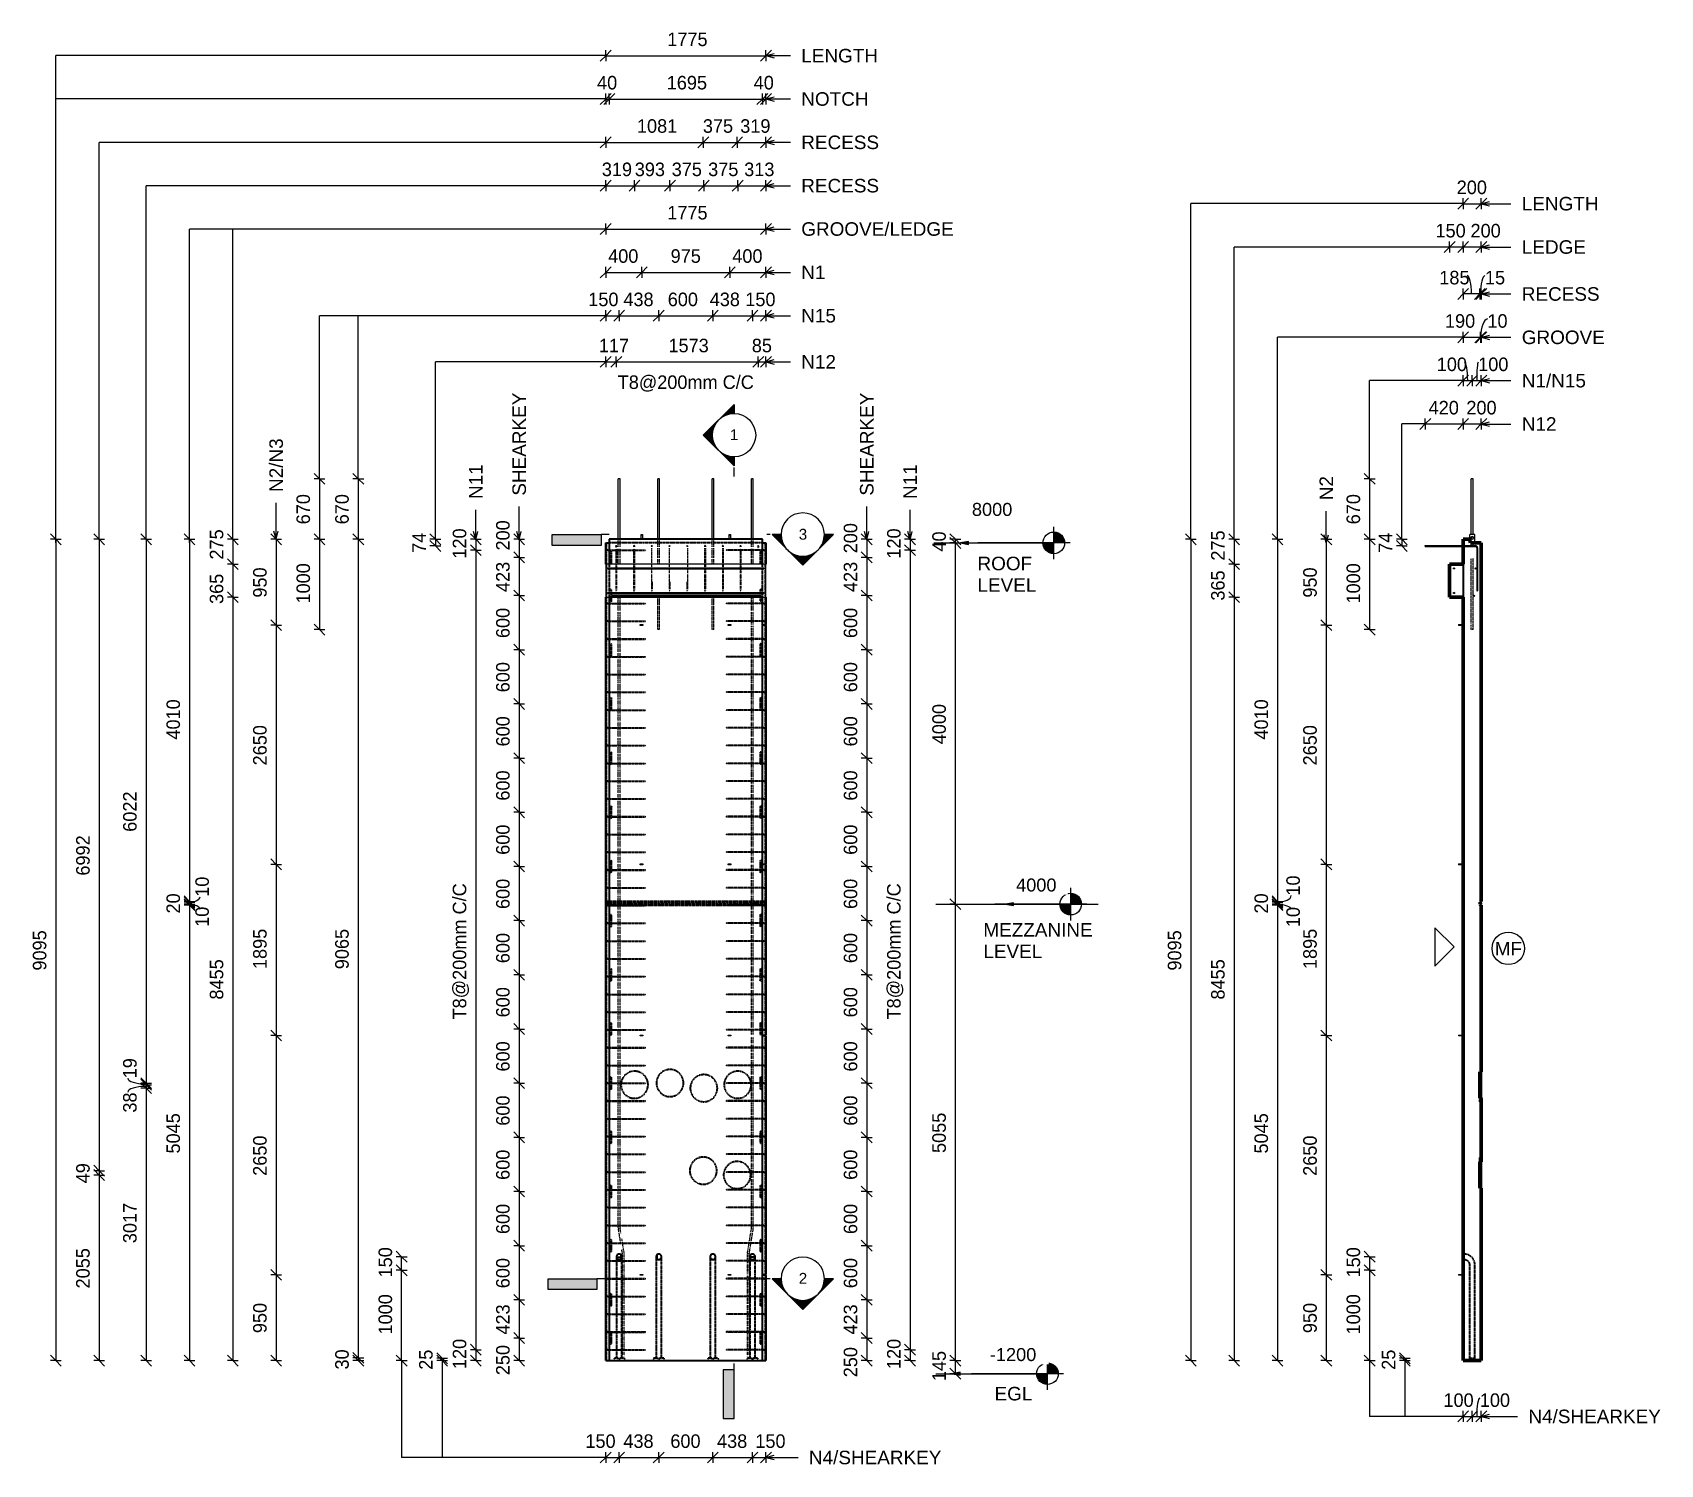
# Model space of a CAD drawing. Header units: millimetres. Extents: x -10644 to 7385, y -2545 to 13312.
import ezdxf

# ---------------------------------------------------------------- set-up
doc = ezdxf.new("R2010")
doc.units = ezdxf.units.MM
doc.linetypes.add('Dash', pattern=[6.36, 3.18, -3.18])
for name, color, linetype, lineweight in [('A-ANNO-DIMS', 211, 'Continuous', 9), ('A-ANNO-DIMS-60', 211, 'Continuous', 9), ('A-DETL-MBND', 5, 'Continuous', 18), ('A-DETL-THIN', 151, 'Continuous', 18), ('A-GENM', 13, 'Continuous', 18), ('A-WALL', 113, 'Continuous', 25), ('A-WALL-HDLN', 110, 'Dash', 25), ('G-ANNO-DIMS', 111, 'Continuous', 9), ('G-ANNO-SYMB', 111, 'Continuous', 9), ('G-ANNO-TEXT', 231, 'Continuous', 9), ('S-BEAM', 12, 'Continuous', 18), ('S-RBAR', 171, 'Continuous', 18)]:
    doc.layers.add(name, color=color, linetype=linetype, lineweight=lineweight)
doc.styles.add('Arial', font='arial.ttf', dxfattribs={"height": 120})
doc.styles.add('Arial_1', font='arial.ttf', dxfattribs={"height": 150})
doc.styles.add('Arial_2', font='arial.ttf', dxfattribs={"height": 144})
doc.styles.add('Nirmala UI Semilight', font='NirmalaS.ttf', dxfattribs={"height": 150})
doc.dimstyles.new('Arrow_Filled_-_2_5_NI_UI', dxfattribs={"dimscale": 304.8, "dimtxt": 157.104592, "dimasz": 0.393701, "dimexe": 0.19685, "dimexo": 0.0625, "dimgap": 0.19685, "dimtad": 1, "dimdec": 0, "dimzin": 0, "dimdsep": 46, "dimtxsty": 'Nirmala UI Semilight', "dimblk1": 'OBLIQUE', "dimblk2": 'OBLIQUE', "dimsah": 1, "dimcen": 0.09, "dimazin": 0, "dimtfac": 1, "dimtdec": 4, "dimtix": 1, "dimtmove": 0, "dimatfit": 3, "dimfxl": 0.19685, "dimfxlon": 1, "dimtvp": 1, "dimtolj": 1, "dimtzin": 0, "dimarcsym": 2})
doc.dimstyles.new('Arrow_Filled_-_2_5_NI_UI_1', dxfattribs={"dimscale": 304.8, "dimtxt": 157.104592, "dimasz": 0.393701, "dimexe": 0.19685, "dimexo": 0.0625, "dimgap": 0.19685, "dimtad": 1, "dimdec": 0, "dimzin": 0, "dimdsep": 46, "dimtxsty": 'Nirmala UI Semilight', "dimblk1": 'OBLIQUE', "dimblk2": 'OBLIQUE', "dimsah": 1, "dimcen": 0.09, "dimazin": 0, "dimtfac": 1, "dimtdec": 4, "dimtix": 1, "dimtmove": 2, "dimatfit": 3, "dimfxl": 0.19685, "dimfxlon": 1, "dimtvp": 1, "dimtolj": 1, "dimtzin": 0, "dimarcsym": 2})
doc.dimstyles.new('Arrow_Filled_-_2_5_NI_UI_2', dxfattribs={"dimscale": 304.8, "dimtxt": 157.104592, "dimasz": 0.393701, "dimexe": 0.19685, "dimexo": 0.0625, "dimgap": 0.19685, "dimtad": 1, "dimdec": 0, "dimzin": 0, "dimdsep": 46, "dimtxsty": 'Nirmala UI Semilight', "dimblk1": 'OBLIQUE', "dimblk2": 'OBLIQUE', "dimsah": 1, "dimcen": 0.09, "dimazin": 0, "dimtfac": 1, "dimtdec": 4, "dimtix": 1, "dimtmove": 1, "dimatfit": 3, "dimfxl": 0.19685, "dimfxlon": 1, "dimtvp": 1, "dimtolj": 1, "dimtzin": 0, "dimarcsym": 2})

msp = doc.modelspace()

# ---------------------------------------------------------------- texts
at = {"layer": 'G-ANNO-SYMB', "char_height": 120, "width": 115.443, "attachment_point": 1, "style": 'Arial'}
for s, insert in [('1', (-2919.3, 8918.6)), ('3', (-2157.8, 7816.2)), ('2', (-2157.8, -423.8))]:
    msp.add_mtext(s, dxfattribs=dict(at, insert=insert))
at = {"layer": 'G-ANNO-TEXT', "color": 7, "char_height": 150, "attachment_point": 1, "style": 'Arial_1'}
for s, insert, width in [('LENGTH', (-2130.1, 13131.3), 1029.367), ('NOTCH', (-2130.1, 12651.3), 904.304), ('RECESS', (-2130.1, 12171.3), 1038.987), ('RECESS', (-2130.1, 11691.3), 1038.987), ('LENGTH', (5849.7, 11491.9), 1029.367), ('GROOVE/LEDGE', (-2130.1, 11211.3), 2039.493), ('LEDGE', (5849.8, 11011.9), 856.202), ('N1', (-2130.1, 10731.3), 322.278), ('RECESS', (5849.8, 10491.9), 1038.987), ('N15', (-2130.1, 10251.3), 461.772), ('GROOVE', (5849.7, 10011.9), 1111.139), ('N12', (-2130.1, 9740.5), 461.772), ('N1/N15', (5849.7, 9531.9), 856.202), ('N12', (5849.7, 9051.9), 461.772), ('ROOF', (-178.4, 7507.4), 731.139), ('LEVEL', (-178.4, 7269.3), 784.05), ('MEZZANINE ', (-113.6, 3449.7), 1529.62), ('LEVEL', (-113.6, 3211.5), 784.05), ('MF', (5550.1, 3242.1), 360.759), ('EGL ', (10.3, -1686), 577.215), ('N4/SHEARKEY', (5922.8, -1938.5), 1770.126), ('N4/SHEARKEY', (-2045.6, -2393), 1770.126)]:
    msp.add_mtext(s, dxfattribs=dict(at, insert=insert, width=width))
at = {"layer": 'G-ANNO-TEXT', "color": 7, "char_height": 150, "attachment_point": 1, "rotation": 90, "style": 'Arial_1'}
for s, insert, width in [('SHEARKEY', (-5329.7, 8183.2), 1375.696), ('SHEARKEY', (-1480, 8183.2), 1375.696), ('N2/N3', (-8021, 8224), 716.709), ('N11', (-5809.7, 8146.7), 461.772), ('N11', (-1000, 8146.7), 461.772), ('N2', (3609.8, 8132.6), 322.278)]:
    msp.add_mtext(s, dxfattribs=dict(at, insert=insert, width=width))

# ---------------------------------------------------------------- blocks, each defined once
blk = doc.blocks.new('RR spread anchor face based - RR-SA-2_5-150-1726819-Elevation Front')
at = {"layer": 'A-GENM'}
for p, q in [((-3916, 6755), (-3914, 6755)), ((-3916, 6745), (-3916, 6755)), ((-3914, 6745), (-3916, 6745)), ((-3914, 6755), (-3889, 6755)), ((-3914, 6755), (-3914, 6745)), ((-3889, 6745), (-3914, 6745)), ((-3889, 6755), (-3886, 6755)), ((-3889, 6755), (-3889, 6745)), ((-3886, 6745), (-3889, 6745)), ((-3886, 6755), (-3886, 6745))]:
    blk.add_line(p, q, dxfattribs=at)
blk = doc.blocks.new('RR spread anchor face based - RR-SA-4_0-320-1726835-Elevation Front')
at = {"layer": 'A-GENM'}
for p, q in [((-2561, 6756), (-2526, 6756)), ((-2526, 6744), (-2561, 6744)), ((-2526, 6756), (-2521, 6756)), ((-2526, 6744), (-2526, 6756)), ((-2521, 6744), (-2526, 6744)), ((-2521, 6756), (-2521, 6744))]:
    blk.add_line(p, q, dxfattribs=at)
blk = doc.blocks.new('RR spread anchor face based - RR-SA-7_5-260-1726841-Elevation Front')
at = {"layer": 'A-GENM'}
for p, q in [((-3904, 7747), (-3904, 7752)), ((-3904, 7752), (-3888, 7752)), ((-3904, 7700), (-3904, 7747)), ((-3888, 7747), (-3904, 7747)), ((-3888, 7752), (-3888, 7747)), ((-3888, 7747), (-3888, 7700))]:
    blk.add_line(p, q, dxfattribs=at)
blk = doc.blocks.new('RR spread anchor face based - RR-SA-2_5-150-1726819-Elevation Right')
at = {"layer": 'A-GENM'}
for p, q in [((17885, 6755), (17890, 6755)), ((17885, 6755), (17885, 6745)), ((17890, 6745), (17885, 6745)), ((17890, 6755), (17935, 6755)), ((17890, 6755), (17890, 6745)), ((17935, 6745), (17890, 6745))]:
    blk.add_line(p, q, dxfattribs=at)
blk = doc.blocks.new('RR spread anchor face based - RR-SA-7_5-260-1726841-Elevation Right')
at = {"layer": 'A-GENM'}
for p, q in [((18008.06222, 7751.596), (18005.56222, 7746.596)), ((18005.56222, 7746.596), (18005.56222, 7700)), ((18063.06222, 7751.596), (18008.06222, 7751.596)), ((18022.56222, 7714.096), (18022.56222, 7718.096)), ((18048.56222, 7718.096), (18048.56222, 7714.096)), ((18065.56222, 7746.596), (18063.06222, 7751.596)), ((18065.56222, 7660), (18065.56222, 7746.596))]:
    blk.add_line(p, q, dxfattribs=at)
for centre, start, end in [((18035.56222, 7718.096), 0, 180), ((18035.56222, 7714.096), 180, 0)]:
    blk.add_arc(centre, 13, start, end, dxfattribs=at)
blk = doc.blocks.new('Detail View - M_Section Tail - Filled Horizontal-14034-Elevation Front')
at = {"layer": 'G-ANNO-SYMB'}
blk.add_hatch(color=256, dxfattribs=at).paths.add_polyline_path([(-4393, -608), (-4393, -488), (-4933, -488), (-4933, -608)])
for p, q in [((-4933, -608), (-4933, -488)), ((-4933, -488), (-4393, -488)), ((-4393, -488), (-4393, -608)), ((-4393, -608), (-4933, -608))]:
    blk.add_line(p, q, dxfattribs=at)
blk = doc.blocks.new('Detail View - M_Section Head - Filled SHOP DWG-1002450-Elevation Front')
at = {"layer": 'G-ANNO-SYMB'}
h = blk.add_hatch(color=256, dxfattribs=at)
edge = h.paths.add_edge_path()
edge.add_line((-2453, -488), (-2354, -488))
edge.add_arc((-2114, -488), 240, 180, 225)
edge.add_line((-2283, -658), (-2453, -488))
h = blk.add_hatch(color=256, dxfattribs=at)
edge = h.paths.add_edge_path()
edge.add_line((-1774, -488), (-1944, -658))
edge.add_arc((-2114, -488), 240, 315, 360)
edge.add_line((-1874, -488), (-1774, -488))
h = blk.add_hatch(color=256, dxfattribs=at)
edge = h.paths.add_edge_path()
edge.add_line((-2114, -828), (-2283, -658))
edge.add_arc((-2114, -488), 240, 225, 270)
edge.add_line((-2114, -728), (-2114, -828))
h = blk.add_hatch(color=256, dxfattribs=at)
edge = h.paths.add_edge_path()
edge.add_line((-2114, -828), (-2114, -728))
edge.add_arc((-2114, -488), 240, 270, 315)
edge.add_line((-1944, -658), (-2114, -828))
for p, q in [((-2114, -828), (-2453, -488)), ((-2354, -488), (-2453, -488)), ((-2453, -488), (-2283, -658)), ((-2354, -488), (-2453, -488)), ((-2114, -828), (-1774, -488)), ((-1944, -658), (-1774, -488)), ((-1874, -488), (-1774, -488)), ((-1774, -488), (-1874, -488)), ((-2283, -658), (-2114, -828)), ((-2114, -828), (-1944, -658)), ((-2114, -728), (-2114, -828)), ((-2114, -828), (-2114, -728))]:
    blk.add_line(p, q, dxfattribs=at)
for start, end in [(360, 180), (180, 360), (180, 225), (315, 0), (225, 270), (270, 315)]:
    blk.add_arc((-2114, -488), 240, start, end, dxfattribs=at)
blk = doc.blocks.new('DIMBLOCK1-Elevation Front')
at = {"layer": 'A-ANNO-DIMS-60'}
for p, q in [((-4296, 12576), (-4236, 12636)), ((-4296, 12576), (-4296, 12636)), ((-4256, 12576), (-4196, 12636)), ((-4256, 12576), (-4256, 12636)), ((-4296, 12576), (-4356, 12516)), ((-4256, 12576), (-4316, 12516)), ((-4296, 12576), (-4256, 12576)), ((-4296, 12576), (-4296, 12516)), ((-4256, 12576), (-4256, 12516))]:
    blk.add_line(p, q, dxfattribs=at)
at = {"layer": 'A-ANNO-DIMS-60', "color": 0, "insert": (-4392, 12832), "char_height": 150, "width": 277.65, "attachment_point": 1, "line_spacing_factor": 1.142579, "style": 'Nirmala UI Semilight'}
blk.add_mtext('40', dxfattribs=at)
blk = doc.blocks.new('_Oblique')
at = {"color": 0, "linetype": 'ByBlock', "lineweight": -2}
blk.add_line((-0.5, -0.5), (0.5, 0.5), dxfattribs=at)
blk = doc.blocks.new('DIMBLOCK2-Elevation Front')
at = {"layer": 'A-ANNO-DIMS-60'}
for p, q in [((-4256, 12576), (-4196, 12636)), ((-4256, 12576), (-4256, 12636)), ((-2561, 12576), (-2501, 12636)), ((-2561, 12576), (-2561, 12636)), ((-4256, 12576), (-4316, 12516)), ((-4256, 12576), (-2561, 12576)), ((-4256, 12576), (-4256, 12516)), ((-2561, 12576), (-2621, 12516)), ((-2561, 12576), (-2561, 12516))]:
    blk.add_line(p, q, dxfattribs=at)
at = {"layer": 'A-ANNO-DIMS-60', "color": 0, "insert": (-3620, 12832), "char_height": 150, "width": 507.31, "attachment_point": 1, "line_spacing_factor": 1.142579, "style": 'Nirmala UI Semilight'}
blk.add_mtext('1695', dxfattribs=at)
blk = doc.blocks.new('DIMBLOCK3-Elevation Front')
at = {"layer": 'A-ANNO-DIMS-60'}
for p, q in [((-2561, 12576), (-2501, 12636)), ((-2561, 12576), (-2561, 12636)), ((-2521, 12576), (-2461, 12636)), ((-2521, 12576), (-2521, 12636)), ((-2561, 12576), (-2621, 12516)), ((-2521, 12576), (-2581, 12516)), ((-2561, 12576), (-2521, 12576)), ((-2561, 12576), (-2561, 12516)), ((-2521, 12576), (-2521, 12516))]:
    blk.add_line(p, q, dxfattribs=at)
at = {"layer": 'A-ANNO-DIMS-60', "color": 0, "insert": (-2657, 12832), "char_height": 150, "width": 277.65, "attachment_point": 1, "line_spacing_factor": 1.142579, "style": 'Nirmala UI Semilight'}
blk.add_mtext('40', dxfattribs=at)
blk = doc.blocks.new('DIMBLOCK4-Elevation Front')
at = {"layer": 'A-ANNO-DIMS-60'}
for p, q in [((-4296, 10656), (-4356, 10596)), ((-4296, 10656), (-4236, 10716)), ((-4296, 10656), (-4296, 10716)), ((-4296, 10656), (-3896, 10656)), ((-4296, 10656), (-4296, 10596)), ((-3896, 10656), (-3956, 10596)), ((-3896, 10656), (-3836, 10716)), ((-3896, 10656), (-3896, 10716)), ((-3896, 10656), (-3896, 10596))]:
    blk.add_line(p, q, dxfattribs=at)
at = {"layer": 'A-ANNO-DIMS-60', "color": 0, "insert": (-4269, 10912), "char_height": 150, "width": 414.76, "attachment_point": 1, "line_spacing_factor": 1.142579, "style": 'Nirmala UI Semilight'}
blk.add_mtext('400', dxfattribs=at)
blk = doc.blocks.new('DIMBLOCK5-Elevation Front')
at = {"layer": 'A-ANNO-DIMS-60'}
for p, q in [((-3896, 10656), (-3956, 10596)), ((-3896, 10656), (-3836, 10716)), ((-3896, 10656), (-3896, 10716)), ((-3896, 10656), (-2921, 10656)), ((-3896, 10656), (-3896, 10596)), ((-2921, 10656), (-2981, 10596)), ((-2921, 10656), (-2861, 10716)), ((-2921, 10656), (-2921, 10716)), ((-2921, 10656), (-2921, 10596))]:
    blk.add_line(p, q, dxfattribs=at)
at = {"layer": 'A-ANNO-DIMS-60', "color": 0, "insert": (-3577, 10912), "char_height": 150, "width": 404.47, "attachment_point": 1, "line_spacing_factor": 1.142579, "style": 'Nirmala UI Semilight'}
blk.add_mtext('975', dxfattribs=at)
blk = doc.blocks.new('DIMBLOCK6-Elevation Front')
at = {"layer": 'A-ANNO-DIMS-60'}
for p, q in [((-2921, 10656), (-2981, 10596)), ((-2921, 10656), (-2861, 10716)), ((-2921, 10656), (-2921, 10716)), ((-2921, 10656), (-2521, 10656)), ((-2921, 10656), (-2921, 10596)), ((-2521, 10656), (-2581, 10596)), ((-2521, 10656), (-2461, 10716)), ((-2521, 10656), (-2521, 10716)), ((-2521, 10656), (-2521, 10596))]:
    blk.add_line(p, q, dxfattribs=at)
at = {"layer": 'A-ANNO-DIMS-60', "color": 0, "insert": (-2894, 10912), "char_height": 150, "width": 414.76, "attachment_point": 1, "line_spacing_factor": 1.142579, "style": 'Nirmala UI Semilight'}
blk.add_mtext('400', dxfattribs=at)
blk = doc.blocks.new('DIMBLOCK7-Elevation Front')
at = {"layer": 'A-ANNO-DIMS-60'}
for p, q in [((-4296, 13056), (-4356, 12996)), ((-4296, 13056), (-4236, 13116)), ((-4296, 13056), (-4296, 13116)), ((-4296, 13056), (-2521, 13056)), ((-4296, 13056), (-4296, 12996)), ((-2521, 13056), (-2581, 12996)), ((-2521, 13056), (-2461, 13116)), ((-2521, 13056), (-2521, 13116)), ((-2521, 13056), (-2521, 12996))]:
    blk.add_line(p, q, dxfattribs=at)
at = {"layer": 'A-ANNO-DIMS-60', "color": 0, "insert": (-3614, 13312), "char_height": 150, "width": 493.59, "attachment_point": 1, "line_spacing_factor": 1.142579, "style": 'Nirmala UI Semilight'}
blk.add_mtext('1775', dxfattribs=at)
blk = doc.blocks.new('DIMBLOCK8-Elevation Front')
at = {"layer": 'A-ANNO-DIMS-60'}
for p, q in [((-10386, 7700), (-10446, 7760)), ((-10386, 7700), (-10446, 7700)), ((-10386, 7700), (-10386, -1395)), ((-10386, 7700), (-10326, 7640)), ((-10386, 7700), (-10326, 7700)), ((-10386, -1395), (-10446, -1335)), ((-10386, -1395), (-10446, -1395)), ((-10386, -1395), (-10326, -1455)), ((-10386, -1395), (-10326, -1395))]:
    blk.add_line(p, q, dxfattribs=at)
at = {"layer": 'A-ANNO-DIMS-60', "color": 0, "insert": (-10641, 2924), "char_height": 150, "width": 548.44, "attachment_point": 1, "rotation": 90, "line_spacing_factor": 1.142579, "style": 'Nirmala UI Semilight'}
blk.add_mtext('9095', dxfattribs=at)
blk = doc.blocks.new('DIMBLOCK9-Elevation Front')
at = {"layer": 'A-ANNO-DIMS-60'}
for p, q in [((-7946, 7700), (-8006, 7760)), ((-7946, 7700), (-8006, 7700)), ((-7946, 7700), (-7946, 6750)), ((-7946, 7700), (-7886, 7640)), ((-7946, 7700), (-7886, 7700)), ((-7946, 6750), (-8006, 6810)), ((-7946, 6750), (-8006, 6750)), ((-7946, 6750), (-7886, 6690)), ((-7946, 6750), (-7886, 6750))]:
    blk.add_line(p, q, dxfattribs=at)
at = {"layer": 'A-ANNO-DIMS-60', "color": 0, "insert": (-8201, 7054), "char_height": 150, "width": 411.33, "attachment_point": 1, "rotation": 90, "line_spacing_factor": 1.142579, "style": 'Nirmala UI Semilight'}
blk.add_mtext('950', dxfattribs=at)
blk = doc.blocks.new('DIMBLOCK10-Elevation Front')
at = {"layer": 'A-ANNO-DIMS-60'}
for p, q in [((-7946, 6750), (-8006, 6810)), ((-7946, 6750), (-8006, 6750)), ((-7946, 6750), (-7946, 4100)), ((-7946, 6750), (-7886, 6690)), ((-7946, 6750), (-7886, 6750)), ((-7946, 4100), (-8006, 4160)), ((-7946, 4100), (-8006, 4100)), ((-7946, 4100), (-7886, 4040)), ((-7946, 4100), (-7886, 4100))]:
    blk.add_line(p, q, dxfattribs=at)
at = {"layer": 'A-ANNO-DIMS-60', "color": 0, "insert": (-8201, 5196), "char_height": 150, "width": 548.44, "attachment_point": 1, "rotation": 90, "line_spacing_factor": 1.142579, "style": 'Nirmala UI Semilight'}
blk.add_mtext('2650', dxfattribs=at)
blk = doc.blocks.new('DIMBLOCK11-Elevation Front')
at = {"layer": 'A-ANNO-DIMS-60'}
for p, q in [((-7946, 4100), (-8006, 4160)), ((-7946, 4100), (-8006, 4100)), ((-7946, 4100), (-7946, 2205)), ((-7946, 4100), (-7886, 4040)), ((-7946, 4100), (-7886, 4100)), ((-7946, 2205), (-8006, 2265)), ((-7946, 2205), (-8006, 2205)), ((-7946, 2205), (-7886, 2145)), ((-7946, 2205), (-7886, 2205))]:
    blk.add_line(p, q, dxfattribs=at)
at = {"layer": 'A-ANNO-DIMS-60', "color": 0, "insert": (-8201, 2941), "char_height": 150, "width": 507.31, "attachment_point": 1, "rotation": 90, "line_spacing_factor": 1.142579, "style": 'Nirmala UI Semilight'}
blk.add_mtext('1895', dxfattribs=at)
blk = doc.blocks.new('DIMBLOCK12-Elevation Front')
at = {"layer": 'A-ANNO-DIMS-60'}
for p, q in [((-7946, 2205), (-8006, 2265)), ((-7946, 2205), (-8006, 2205)), ((-7946, 2205), (-7946, -445)), ((-7946, 2205), (-7886, 2145)), ((-7946, 2205), (-7886, 2205)), ((-7946, -445), (-8006, -385)), ((-7946, -445), (-8006, -445)), ((-7946, -445), (-7886, -505)), ((-7946, -445), (-7886, -445))]:
    blk.add_line(p, q, dxfattribs=at)
at = {"layer": 'A-ANNO-DIMS-60', "color": 0, "insert": (-8201, 651), "char_height": 150, "width": 548.44, "attachment_point": 1, "rotation": 90, "line_spacing_factor": 1.142579, "style": 'Nirmala UI Semilight'}
blk.add_mtext('2650', dxfattribs=at)
blk = doc.blocks.new('DIMBLOCK13-Elevation Front')
at = {"layer": 'A-ANNO-DIMS-60'}
for p, q in [((-7946, -445), (-8006, -385)), ((-7946, -445), (-8006, -445)), ((-7946, -445), (-7946, -1395)), ((-7946, -445), (-7886, -505)), ((-7946, -445), (-7886, -445)), ((-7946, -1395), (-8006, -1335)), ((-7946, -1395), (-8006, -1395)), ((-7946, -1395), (-7886, -1455)), ((-7946, -1395), (-7886, -1395))]:
    blk.add_line(p, q, dxfattribs=at)
at = {"layer": 'A-ANNO-DIMS-60', "color": 0, "insert": (-8201, -1091), "char_height": 150, "width": 411.33, "attachment_point": 1, "rotation": 90, "line_spacing_factor": 1.142579, "style": 'Nirmala UI Semilight'}
blk.add_mtext('950', dxfattribs=at)
blk = doc.blocks.new('DIMBLOCK14-Elevation Front')
at = {"layer": 'A-ANNO-DIMS-60'}
for p, q in [((-8426, 7700), (-8486, 7760)), ((-8426, 7700), (-8486, 7700)), ((-8426, 7700), (-8426, 7425)), ((-8426, 7700), (-8366, 7640)), ((-8426, 7700), (-8366, 7700)), ((-8426, 7425), (-8486, 7485)), ((-8426, 7425), (-8486, 7425)), ((-8426, 7425), (-8366, 7365)), ((-8426, 7425), (-8366, 7425))]:
    blk.add_line(p, q, dxfattribs=at)
at = {"layer": 'A-ANNO-DIMS-60', "color": 0, "insert": (-8681, 7476), "char_height": 150, "width": 404.47, "attachment_point": 1, "rotation": 90, "line_spacing_factor": 1.142579, "style": 'Nirmala UI Semilight'}
blk.add_mtext('275', dxfattribs=at)
blk = doc.blocks.new('DIMBLOCK15-Elevation Front')
at = {"layer": 'A-ANNO-DIMS-60'}
for p, q in [((-8426, 7425), (-8486, 7485)), ((-8426, 7425), (-8486, 7425)), ((-8426, 7425), (-8426, 7060)), ((-8426, 7425), (-8366, 7365)), ((-8426, 7425), (-8366, 7425)), ((-8426, 7060), (-8486, 7120)), ((-8426, 7060), (-8486, 7060)), ((-8426, 7060), (-8366, 7000)), ((-8426, 7060), (-8366, 7060))]:
    blk.add_line(p, q, dxfattribs=at)
at = {"layer": 'A-ANNO-DIMS-60', "color": 0, "insert": (-8681, 6984), "char_height": 150, "width": 411.33, "attachment_point": 1, "rotation": 90, "line_spacing_factor": 1.142579, "style": 'Nirmala UI Semilight'}
blk.add_mtext('365', dxfattribs=at)
blk = doc.blocks.new('DIMBLOCK16-Elevation Front')
at = {"layer": 'A-ANNO-DIMS-60'}
for p, q in [((-8426, 7060), (-8486, 7120)), ((-8426, 7060), (-8486, 7060)), ((-8426, 7060), (-8426, -1395)), ((-8426, 7060), (-8366, 7000)), ((-8426, 7060), (-8366, 7060)), ((-8426, -1395), (-8486, -1335)), ((-8426, -1395), (-8486, -1395)), ((-8426, -1395), (-8366, -1455)), ((-8426, -1395), (-8366, -1395))]:
    blk.add_line(p, q, dxfattribs=at)
at = {"layer": 'A-ANNO-DIMS-60', "color": 0, "insert": (-8681, 2603), "char_height": 150, "width": 551.87, "attachment_point": 1, "rotation": 90, "line_spacing_factor": 1.142579, "style": 'Nirmala UI Semilight'}
blk.add_mtext('8455', dxfattribs=at)
blk = doc.blocks.new('DIMBLOCK17-Elevation Front')
at = {"layer": 'A-ANNO-DIMS-60'}
for p, q in [((-1405, 7700), (-1465, 7760)), ((-1405, 7700), (-1465, 7700)), ((-1405, 7700), (-1405, 7500)), ((-1405, 7700), (-1345, 7640)), ((-1405, 7700), (-1345, 7700)), ((-1405, 7500), (-1465, 7560)), ((-1405, 7500), (-1465, 7500)), ((-1405, 7500), (-1345, 7440)), ((-1405, 7500), (-1345, 7500))]:
    blk.add_line(p, q, dxfattribs=at)
at = {"layer": 'A-ANNO-DIMS-60', "color": 0, "insert": (-1660, 7545), "char_height": 150, "width": 411.33, "attachment_point": 1, "rotation": 90, "line_spacing_factor": 1.142579, "style": 'Nirmala UI Semilight'}
blk.add_mtext('200', dxfattribs=at)
blk = doc.blocks.new('DIMBLOCK18-Elevation Front')
at = {"layer": 'A-ANNO-DIMS-60'}
for p, q in [((-1405, 7500), (-1465, 7560)), ((-1405, 7500), (-1465, 7500)), ((-1405, 7500), (-1405, 7077)), ((-1405, 7500), (-1345, 7440)), ((-1405, 7500), (-1345, 7500)), ((-1405, 7077), (-1465, 7137)), ((-1405, 7077), (-1465, 7077)), ((-1405, 7077), (-1345, 7017)), ((-1405, 7077), (-1345, 7077))]:
    blk.add_line(p, q, dxfattribs=at)
at = {"layer": 'A-ANNO-DIMS-60', "color": 0, "insert": (-1660, 7116), "char_height": 150, "width": 414.76, "attachment_point": 1, "rotation": 90, "line_spacing_factor": 1.142579, "style": 'Nirmala UI Semilight'}
blk.add_mtext('423', dxfattribs=at)
blk = doc.blocks.new('DIMBLOCK19-Elevation Front')
at = {"layer": 'A-ANNO-DIMS-60'}
for p, q in [((-1405, 7077), (-1465, 7137)), ((-1405, 7077), (-1465, 7077)), ((-1405, 7077), (-1405, 6477)), ((-1405, 7077), (-1345, 7017)), ((-1405, 7077), (-1345, 7077)), ((-1405, 6477), (-1465, 6537)), ((-1405, 6477), (-1465, 6477)), ((-1405, 6477), (-1345, 6417)), ((-1405, 6477), (-1345, 6477))]:
    blk.add_line(p, q, dxfattribs=at)
at = {"layer": 'A-ANNO-DIMS-60', "color": 0, "insert": (-1660, 6606), "char_height": 150, "width": 411.33, "attachment_point": 1, "rotation": 90, "line_spacing_factor": 1.142579, "style": 'Nirmala UI Semilight'}
blk.add_mtext('600', dxfattribs=at)
blk = doc.blocks.new('DIMBLOCK20-Elevation Front')
at = {"layer": 'A-ANNO-DIMS-60'}
for p, q in [((-1405, 6477), (-1465, 6537)), ((-1405, 6477), (-1465, 6477)), ((-1405, 6477), (-1405, 5877)), ((-1405, 6477), (-1345, 6417)), ((-1405, 6477), (-1345, 6477)), ((-1405, 5877), (-1465, 5937)), ((-1405, 5877), (-1465, 5877)), ((-1405, 5877), (-1345, 5817)), ((-1405, 5877), (-1345, 5877))]:
    blk.add_line(p, q, dxfattribs=at)
at = {"layer": 'A-ANNO-DIMS-60', "color": 0, "insert": (-1660, 6006), "char_height": 150, "width": 411.33, "attachment_point": 1, "rotation": 90, "line_spacing_factor": 1.142579, "style": 'Nirmala UI Semilight'}
blk.add_mtext('600', dxfattribs=at)
blk = doc.blocks.new('DIMBLOCK21-Elevation Front')
at = {"layer": 'A-ANNO-DIMS-60'}
for p, q in [((-1405, 5877), (-1465, 5937)), ((-1405, 5877), (-1465, 5877)), ((-1405, 5877), (-1405, 5277)), ((-1405, 5877), (-1345, 5817)), ((-1405, 5877), (-1345, 5877)), ((-1405, 5277), (-1465, 5337)), ((-1405, 5277), (-1465, 5277)), ((-1405, 5277), (-1345, 5217)), ((-1405, 5277), (-1345, 5277))]:
    blk.add_line(p, q, dxfattribs=at)
at = {"layer": 'A-ANNO-DIMS-60', "color": 0, "insert": (-1660, 5406), "char_height": 150, "width": 411.33, "attachment_point": 1, "rotation": 90, "line_spacing_factor": 1.142579, "style": 'Nirmala UI Semilight'}
blk.add_mtext('600', dxfattribs=at)
blk = doc.blocks.new('DIMBLOCK22-Elevation Front')
at = {"layer": 'A-ANNO-DIMS-60'}
for p, q in [((-1405, 5277), (-1465, 5337)), ((-1405, 5277), (-1465, 5277)), ((-1405, 5277), (-1405, 4677)), ((-1405, 5277), (-1345, 5217)), ((-1405, 5277), (-1345, 5277)), ((-1405, 4677), (-1465, 4737)), ((-1405, 4677), (-1465, 4677)), ((-1405, 4677), (-1345, 4617)), ((-1405, 4677), (-1345, 4677))]:
    blk.add_line(p, q, dxfattribs=at)
at = {"layer": 'A-ANNO-DIMS-60', "color": 0, "insert": (-1660, 4806), "char_height": 150, "width": 411.33, "attachment_point": 1, "rotation": 90, "line_spacing_factor": 1.142579, "style": 'Nirmala UI Semilight'}
blk.add_mtext('600', dxfattribs=at)
blk = doc.blocks.new('DIMBLOCK23-Elevation Front')
at = {"layer": 'A-ANNO-DIMS-60'}
for p, q in [((-1405, 4677), (-1465, 4737)), ((-1405, 4677), (-1465, 4677)), ((-1405, 4677), (-1405, 4077)), ((-1405, 4677), (-1345, 4617)), ((-1405, 4677), (-1345, 4677)), ((-1405, 4077), (-1465, 4137)), ((-1405, 4077), (-1465, 4077)), ((-1405, 4077), (-1345, 4017)), ((-1405, 4077), (-1345, 4077))]:
    blk.add_line(p, q, dxfattribs=at)
at = {"layer": 'A-ANNO-DIMS-60', "color": 0, "insert": (-1660, 4206), "char_height": 150, "width": 411.33, "attachment_point": 1, "rotation": 90, "line_spacing_factor": 1.142579, "style": 'Nirmala UI Semilight'}
blk.add_mtext('600', dxfattribs=at)
blk = doc.blocks.new('DIMBLOCK24-Elevation Front')
at = {"layer": 'A-ANNO-DIMS-60'}
for p, q in [((-1405, 4077), (-1465, 4137)), ((-1405, 4077), (-1465, 4077)), ((-1405, 4077), (-1405, 3477)), ((-1405, 4077), (-1345, 4017)), ((-1405, 4077), (-1345, 4077)), ((-1405, 3477), (-1465, 3537)), ((-1405, 3477), (-1465, 3477)), ((-1405, 3477), (-1345, 3417)), ((-1405, 3477), (-1345, 3477))]:
    blk.add_line(p, q, dxfattribs=at)
at = {"layer": 'A-ANNO-DIMS-60', "color": 0, "insert": (-1660, 3606), "char_height": 150, "width": 411.33, "attachment_point": 1, "rotation": 90, "line_spacing_factor": 1.142579, "style": 'Nirmala UI Semilight'}
blk.add_mtext('600', dxfattribs=at)
blk = doc.blocks.new('DIMBLOCK25-Elevation Front')
at = {"layer": 'A-ANNO-DIMS-60'}
for p, q in [((-1405, 3477), (-1465, 3537)), ((-1405, 3477), (-1465, 3477)), ((-1405, 3477), (-1405, 2877)), ((-1405, 3477), (-1345, 3417)), ((-1405, 3477), (-1345, 3477)), ((-1405, 2877), (-1465, 2937)), ((-1405, 2877), (-1465, 2877)), ((-1405, 2877), (-1345, 2817)), ((-1405, 2877), (-1345, 2877))]:
    blk.add_line(p, q, dxfattribs=at)
at = {"layer": 'A-ANNO-DIMS-60', "color": 0, "insert": (-1660, 3006), "char_height": 150, "width": 411.33, "attachment_point": 1, "rotation": 90, "line_spacing_factor": 1.142579, "style": 'Nirmala UI Semilight'}
blk.add_mtext('600', dxfattribs=at)
blk = doc.blocks.new('DIMBLOCK26-Elevation Front')
at = {"layer": 'A-ANNO-DIMS-60'}
for p, q in [((-1405, 2877), (-1465, 2937)), ((-1405, 2877), (-1465, 2877)), ((-1405, 2877), (-1405, 2277)), ((-1405, 2877), (-1345, 2817)), ((-1405, 2877), (-1345, 2877)), ((-1405, 2277), (-1465, 2337)), ((-1405, 2277), (-1465, 2277)), ((-1405, 2277), (-1345, 2217)), ((-1405, 2277), (-1345, 2277))]:
    blk.add_line(p, q, dxfattribs=at)
at = {"layer": 'A-ANNO-DIMS-60', "color": 0, "insert": (-1660, 2406), "char_height": 150, "width": 411.33, "attachment_point": 1, "rotation": 90, "line_spacing_factor": 1.142579, "style": 'Nirmala UI Semilight'}
blk.add_mtext('600', dxfattribs=at)
blk = doc.blocks.new('DIMBLOCK27-Elevation Front')
at = {"layer": 'A-ANNO-DIMS-60'}
for p, q in [((-1405, 2277), (-1465, 2337)), ((-1405, 2277), (-1465, 2277)), ((-1405, 2277), (-1405, 1677)), ((-1405, 2277), (-1345, 2217)), ((-1405, 2277), (-1345, 2277)), ((-1405, 1677), (-1465, 1737)), ((-1405, 1677), (-1465, 1677)), ((-1405, 1677), (-1345, 1617)), ((-1405, 1677), (-1345, 1677))]:
    blk.add_line(p, q, dxfattribs=at)
at = {"layer": 'A-ANNO-DIMS-60', "color": 0, "insert": (-1660, 1806), "char_height": 150, "width": 411.33, "attachment_point": 1, "rotation": 90, "line_spacing_factor": 1.142579, "style": 'Nirmala UI Semilight'}
blk.add_mtext('600', dxfattribs=at)
blk = doc.blocks.new('DIMBLOCK28-Elevation Front')
at = {"layer": 'A-ANNO-DIMS-60'}
for p, q in [((-1405, 1677), (-1465, 1737)), ((-1405, 1677), (-1465, 1677)), ((-1405, 1677), (-1405, 1077)), ((-1405, 1677), (-1345, 1617)), ((-1405, 1677), (-1345, 1677)), ((-1405, 1077), (-1465, 1137)), ((-1405, 1077), (-1465, 1077)), ((-1405, 1077), (-1345, 1017)), ((-1405, 1077), (-1345, 1077))]:
    blk.add_line(p, q, dxfattribs=at)
at = {"layer": 'A-ANNO-DIMS-60', "color": 0, "insert": (-1660, 1206), "char_height": 150, "width": 411.33, "attachment_point": 1, "rotation": 90, "line_spacing_factor": 1.142579, "style": 'Nirmala UI Semilight'}
blk.add_mtext('600', dxfattribs=at)
blk = doc.blocks.new('DIMBLOCK29-Elevation Front')
at = {"layer": 'A-ANNO-DIMS-60'}
for p, q in [((-1405, 1077), (-1465, 1137)), ((-1405, 1077), (-1465, 1077)), ((-1405, 1077), (-1405, 477)), ((-1405, 1077), (-1345, 1017)), ((-1405, 1077), (-1345, 1077)), ((-1405, 477), (-1465, 537)), ((-1405, 477), (-1465, 477)), ((-1405, 477), (-1345, 417)), ((-1405, 477), (-1345, 477))]:
    blk.add_line(p, q, dxfattribs=at)
at = {"layer": 'A-ANNO-DIMS-60', "color": 0, "insert": (-1660, 606), "char_height": 150, "width": 411.33, "attachment_point": 1, "rotation": 90, "line_spacing_factor": 1.142579, "style": 'Nirmala UI Semilight'}
blk.add_mtext('600', dxfattribs=at)
blk = doc.blocks.new('DIMBLOCK30-Elevation Front')
at = {"layer": 'A-ANNO-DIMS-60'}
for p, q in [((-1405, 477), (-1465, 537)), ((-1405, 477), (-1465, 477)), ((-1405, 477), (-1405, -123)), ((-1405, 477), (-1345, 417)), ((-1405, 477), (-1345, 477)), ((-1405, -123), (-1465, -63)), ((-1405, -123), (-1465, -123)), ((-1405, -123), (-1345, -183)), ((-1405, -123), (-1345, -123))]:
    blk.add_line(p, q, dxfattribs=at)
at = {"layer": 'A-ANNO-DIMS-60', "color": 0, "insert": (-1660, 6), "char_height": 150, "width": 411.33, "attachment_point": 1, "rotation": 90, "line_spacing_factor": 1.142579, "style": 'Nirmala UI Semilight'}
blk.add_mtext('600', dxfattribs=at)
blk = doc.blocks.new('DIMBLOCK31-Elevation Front')
at = {"layer": 'A-ANNO-DIMS-60'}
for p, q in [((-1405, -123), (-1465, -63)), ((-1405, -123), (-1465, -123)), ((-1405, -123), (-1405, -723)), ((-1405, -123), (-1345, -183)), ((-1405, -123), (-1345, -123)), ((-1405, -723), (-1465, -663)), ((-1405, -723), (-1465, -723)), ((-1405, -723), (-1345, -783)), ((-1405, -723), (-1345, -723))]:
    blk.add_line(p, q, dxfattribs=at)
at = {"layer": 'A-ANNO-DIMS-60', "color": 0, "insert": (-1660, -594), "char_height": 150, "width": 411.33, "attachment_point": 1, "rotation": 90, "line_spacing_factor": 1.142579, "style": 'Nirmala UI Semilight'}
blk.add_mtext('600', dxfattribs=at)
blk = doc.blocks.new('DIMBLOCK32-Elevation Front')
at = {"layer": 'A-ANNO-DIMS-60'}
for p, q in [((-1405, -723), (-1465, -663)), ((-1405, -723), (-1465, -723)), ((-1405, -723), (-1405, -1145)), ((-1405, -723), (-1345, -783)), ((-1405, -723), (-1345, -723)), ((-1405, -1145), (-1465, -1085)), ((-1405, -1145), (-1465, -1145)), ((-1405, -1145), (-1345, -1205)), ((-1405, -1145), (-1345, -1145))]:
    blk.add_line(p, q, dxfattribs=at)
at = {"layer": 'A-ANNO-DIMS-60', "color": 0, "insert": (-1660, -1107), "char_height": 150, "width": 414.76, "attachment_point": 1, "rotation": 90, "line_spacing_factor": 1.142579, "style": 'Nirmala UI Semilight'}
blk.add_mtext('423', dxfattribs=at)
blk = doc.blocks.new('DIMBLOCK33-Elevation Front')
at = {"layer": 'A-ANNO-DIMS-60'}
for p, q in [((-1405, -1145), (-1465, -1085)), ((-1405, -1145), (-1465, -1145)), ((-1405, -1145), (-1405, -1395)), ((-1405, -1145), (-1345, -1205)), ((-1405, -1145), (-1345, -1145)), ((-1405, -1395), (-1465, -1335)), ((-1405, -1395), (-1465, -1395)), ((-1405, -1395), (-1345, -1455)), ((-1405, -1395), (-1345, -1395))]:
    blk.add_line(p, q, dxfattribs=at)
at = {"layer": 'A-ANNO-DIMS-60', "color": 0, "insert": (-1660, -1580), "char_height": 150, "width": 411.33, "attachment_point": 1, "rotation": 90, "line_spacing_factor": 1.142579, "style": 'Nirmala UI Semilight'}
blk.add_mtext('250', dxfattribs=at)
blk = doc.blocks.new('DIMBLOCK34-Elevation Front')
at = {"layer": 'A-ANNO-DIMS-60'}
for p, q in [((-5254, 7700), (-5314, 7760)), ((-5254, 7700), (-5314, 7700)), ((-5254, 7700), (-5254, 7500)), ((-5254, 7700), (-5194, 7640)), ((-5254, 7700), (-5194, 7700)), ((-5254, 7500), (-5314, 7560)), ((-5254, 7500), (-5314, 7500)), ((-5254, 7500), (-5194, 7440)), ((-5254, 7500), (-5194, 7500))]:
    blk.add_line(p, q, dxfattribs=at)
at = {"layer": 'A-ANNO-DIMS-60', "color": 0, "insert": (-5510, 7576), "char_height": 150, "width": 411.33, "attachment_point": 1, "rotation": 90, "line_spacing_factor": 1.142579, "style": 'Nirmala UI Semilight'}
blk.add_mtext('200', dxfattribs=at)
blk = doc.blocks.new('DIMBLOCK35-Elevation Front')
at = {"layer": 'A-ANNO-DIMS-60'}
for p, q in [((-5254, 7500), (-5314, 7560)), ((-5254, 7500), (-5314, 7500)), ((-5254, 7500), (-5254, 7077)), ((-5254, 7500), (-5194, 7440)), ((-5254, 7500), (-5194, 7500)), ((-5254, 7077), (-5314, 7137)), ((-5254, 7077), (-5314, 7077)), ((-5254, 7077), (-5194, 7017)), ((-5254, 7077), (-5194, 7077))]:
    blk.add_line(p, q, dxfattribs=at)
at = {"layer": 'A-ANNO-DIMS-60', "color": 0, "insert": (-5510, 7116), "char_height": 150, "width": 414.76, "attachment_point": 1, "rotation": 90, "line_spacing_factor": 1.142579, "style": 'Nirmala UI Semilight'}
blk.add_mtext('423', dxfattribs=at)
blk = doc.blocks.new('DIMBLOCK36-Elevation Front')
at = {"layer": 'A-ANNO-DIMS-60'}
for p, q in [((-5254, 7077), (-5314, 7137)), ((-5254, 7077), (-5314, 7077)), ((-5254, 7077), (-5254, 6477)), ((-5254, 7077), (-5194, 7017)), ((-5254, 7077), (-5194, 7077)), ((-5254, 6477), (-5314, 6537)), ((-5254, 6477), (-5314, 6477)), ((-5254, 6477), (-5194, 6417)), ((-5254, 6477), (-5194, 6477))]:
    blk.add_line(p, q, dxfattribs=at)
at = {"layer": 'A-ANNO-DIMS-60', "color": 0, "insert": (-5510, 6606), "char_height": 150, "width": 411.33, "attachment_point": 1, "rotation": 90, "line_spacing_factor": 1.142579, "style": 'Nirmala UI Semilight'}
blk.add_mtext('600', dxfattribs=at)
blk = doc.blocks.new('DIMBLOCK37-Elevation Front')
at = {"layer": 'A-ANNO-DIMS-60'}
for p, q in [((-5254, 6477), (-5314, 6537)), ((-5254, 6477), (-5314, 6477)), ((-5254, 6477), (-5254, 5877)), ((-5254, 6477), (-5194, 6417)), ((-5254, 6477), (-5194, 6477)), ((-5254, 5877), (-5314, 5937)), ((-5254, 5877), (-5314, 5877)), ((-5254, 5877), (-5194, 5817)), ((-5254, 5877), (-5194, 5877))]:
    blk.add_line(p, q, dxfattribs=at)
at = {"layer": 'A-ANNO-DIMS-60', "color": 0, "insert": (-5510, 6006), "char_height": 150, "width": 411.33, "attachment_point": 1, "rotation": 90, "line_spacing_factor": 1.142579, "style": 'Nirmala UI Semilight'}
blk.add_mtext('600', dxfattribs=at)
blk = doc.blocks.new('DIMBLOCK38-Elevation Front')
at = {"layer": 'A-ANNO-DIMS-60'}
for p, q in [((-5254, 5877), (-5314, 5937)), ((-5254, 5877), (-5314, 5877)), ((-5254, 5877), (-5254, 5277)), ((-5254, 5877), (-5194, 5817)), ((-5254, 5877), (-5194, 5877)), ((-5254, 5277), (-5314, 5337)), ((-5254, 5277), (-5314, 5277)), ((-5254, 5277), (-5194, 5217)), ((-5254, 5277), (-5194, 5277))]:
    blk.add_line(p, q, dxfattribs=at)
at = {"layer": 'A-ANNO-DIMS-60', "color": 0, "insert": (-5510, 5406), "char_height": 150, "width": 411.33, "attachment_point": 1, "rotation": 90, "line_spacing_factor": 1.142579, "style": 'Nirmala UI Semilight'}
blk.add_mtext('600', dxfattribs=at)
blk = doc.blocks.new('DIMBLOCK39-Elevation Front')
at = {"layer": 'A-ANNO-DIMS-60'}
for p, q in [((-5254, 5277), (-5314, 5337)), ((-5254, 5277), (-5314, 5277)), ((-5254, 5277), (-5254, 4677)), ((-5254, 5277), (-5194, 5217)), ((-5254, 5277), (-5194, 5277)), ((-5254, 4677), (-5314, 4737)), ((-5254, 4677), (-5314, 4677)), ((-5254, 4677), (-5194, 4617)), ((-5254, 4677), (-5194, 4677))]:
    blk.add_line(p, q, dxfattribs=at)
at = {"layer": 'A-ANNO-DIMS-60', "color": 0, "insert": (-5510, 4806), "char_height": 150, "width": 411.33, "attachment_point": 1, "rotation": 90, "line_spacing_factor": 1.142579, "style": 'Nirmala UI Semilight'}
blk.add_mtext('600', dxfattribs=at)
blk = doc.blocks.new('DIMBLOCK40-Elevation Front')
at = {"layer": 'A-ANNO-DIMS-60'}
for p, q in [((-5254, 4677), (-5314, 4737)), ((-5254, 4677), (-5314, 4677)), ((-5254, 4677), (-5254, 4077)), ((-5254, 4677), (-5194, 4617)), ((-5254, 4677), (-5194, 4677)), ((-5254, 4077), (-5314, 4137)), ((-5254, 4077), (-5314, 4077)), ((-5254, 4077), (-5194, 4017)), ((-5254, 4077), (-5194, 4077))]:
    blk.add_line(p, q, dxfattribs=at)
at = {"layer": 'A-ANNO-DIMS-60', "color": 0, "insert": (-5510, 4206), "char_height": 150, "width": 411.33, "attachment_point": 1, "rotation": 90, "line_spacing_factor": 1.142579, "style": 'Nirmala UI Semilight'}
blk.add_mtext('600', dxfattribs=at)
blk = doc.blocks.new('DIMBLOCK41-Elevation Front')
at = {"layer": 'A-ANNO-DIMS-60'}
for p, q in [((-5254, 4077), (-5314, 4137)), ((-5254, 4077), (-5314, 4077)), ((-5254, 4077), (-5254, 3477)), ((-5254, 4077), (-5194, 4017)), ((-5254, 4077), (-5194, 4077)), ((-5254, 3477), (-5314, 3537)), ((-5254, 3477), (-5314, 3477)), ((-5254, 3477), (-5194, 3417)), ((-5254, 3477), (-5194, 3477))]:
    blk.add_line(p, q, dxfattribs=at)
at = {"layer": 'A-ANNO-DIMS-60', "color": 0, "insert": (-5510, 3606), "char_height": 150, "width": 411.33, "attachment_point": 1, "rotation": 90, "line_spacing_factor": 1.142579, "style": 'Nirmala UI Semilight'}
blk.add_mtext('600', dxfattribs=at)
blk = doc.blocks.new('DIMBLOCK42-Elevation Front')
at = {"layer": 'A-ANNO-DIMS-60'}
for p, q in [((-5254, 3477), (-5314, 3537)), ((-5254, 3477), (-5314, 3477)), ((-5254, 3477), (-5254, 2877)), ((-5254, 3477), (-5194, 3417)), ((-5254, 3477), (-5194, 3477)), ((-5254, 2877), (-5314, 2937)), ((-5254, 2877), (-5314, 2877)), ((-5254, 2877), (-5194, 2817)), ((-5254, 2877), (-5194, 2877))]:
    blk.add_line(p, q, dxfattribs=at)
at = {"layer": 'A-ANNO-DIMS-60', "color": 0, "insert": (-5510, 3006), "char_height": 150, "width": 411.33, "attachment_point": 1, "rotation": 90, "line_spacing_factor": 1.142579, "style": 'Nirmala UI Semilight'}
blk.add_mtext('600', dxfattribs=at)
blk = doc.blocks.new('DIMBLOCK43-Elevation Front')
at = {"layer": 'A-ANNO-DIMS-60'}
for p, q in [((-5254, 2877), (-5314, 2937)), ((-5254, 2877), (-5314, 2877)), ((-5254, 2877), (-5254, 2277)), ((-5254, 2877), (-5194, 2817)), ((-5254, 2877), (-5194, 2877)), ((-5254, 2277), (-5314, 2337)), ((-5254, 2277), (-5314, 2277)), ((-5254, 2277), (-5194, 2217)), ((-5254, 2277), (-5194, 2277))]:
    blk.add_line(p, q, dxfattribs=at)
at = {"layer": 'A-ANNO-DIMS-60', "color": 0, "insert": (-5510, 2406), "char_height": 150, "width": 411.33, "attachment_point": 1, "rotation": 90, "line_spacing_factor": 1.142579, "style": 'Nirmala UI Semilight'}
blk.add_mtext('600', dxfattribs=at)
blk = doc.blocks.new('DIMBLOCK44-Elevation Front')
at = {"layer": 'A-ANNO-DIMS-60'}
for p, q in [((-5254, 2277), (-5314, 2337)), ((-5254, 2277), (-5314, 2277)), ((-5254, 2277), (-5254, 1677)), ((-5254, 2277), (-5194, 2217)), ((-5254, 2277), (-5194, 2277)), ((-5254, 1677), (-5314, 1737)), ((-5254, 1677), (-5314, 1677)), ((-5254, 1677), (-5194, 1617)), ((-5254, 1677), (-5194, 1677))]:
    blk.add_line(p, q, dxfattribs=at)
at = {"layer": 'A-ANNO-DIMS-60', "color": 0, "insert": (-5510, 1806), "char_height": 150, "width": 411.33, "attachment_point": 1, "rotation": 90, "line_spacing_factor": 1.142579, "style": 'Nirmala UI Semilight'}
blk.add_mtext('600', dxfattribs=at)
blk = doc.blocks.new('DIMBLOCK45-Elevation Front')
at = {"layer": 'A-ANNO-DIMS-60'}
for p, q in [((-5254, 1677), (-5314, 1737)), ((-5254, 1677), (-5314, 1677)), ((-5254, 1677), (-5254, 1077)), ((-5254, 1677), (-5194, 1617)), ((-5254, 1677), (-5194, 1677)), ((-5254, 1077), (-5314, 1137)), ((-5254, 1077), (-5314, 1077)), ((-5254, 1077), (-5194, 1017)), ((-5254, 1077), (-5194, 1077))]:
    blk.add_line(p, q, dxfattribs=at)
at = {"layer": 'A-ANNO-DIMS-60', "color": 0, "insert": (-5510, 1206), "char_height": 150, "width": 411.33, "attachment_point": 1, "rotation": 90, "line_spacing_factor": 1.142579, "style": 'Nirmala UI Semilight'}
blk.add_mtext('600', dxfattribs=at)
blk = doc.blocks.new('DIMBLOCK46-Elevation Front')
at = {"layer": 'A-ANNO-DIMS-60'}
for p, q in [((-5254, 1077), (-5314, 1137)), ((-5254, 1077), (-5314, 1077)), ((-5254, 1077), (-5254, 477)), ((-5254, 1077), (-5194, 1017)), ((-5254, 1077), (-5194, 1077)), ((-5254, 477), (-5314, 537)), ((-5254, 477), (-5314, 477)), ((-5254, 477), (-5194, 417)), ((-5254, 477), (-5194, 477))]:
    blk.add_line(p, q, dxfattribs=at)
at = {"layer": 'A-ANNO-DIMS-60', "color": 0, "insert": (-5510, 606), "char_height": 150, "width": 411.33, "attachment_point": 1, "rotation": 90, "line_spacing_factor": 1.142579, "style": 'Nirmala UI Semilight'}
blk.add_mtext('600', dxfattribs=at)
blk = doc.blocks.new('DIMBLOCK47-Elevation Front')
at = {"layer": 'A-ANNO-DIMS-60'}
for p, q in [((-5254, 477), (-5314, 537)), ((-5254, 477), (-5314, 477)), ((-5254, 477), (-5254, -123)), ((-5254, 477), (-5194, 417)), ((-5254, 477), (-5194, 477)), ((-5254, -123), (-5314, -63)), ((-5254, -123), (-5314, -123)), ((-5254, -123), (-5194, -183)), ((-5254, -123), (-5194, -123))]:
    blk.add_line(p, q, dxfattribs=at)
at = {"layer": 'A-ANNO-DIMS-60', "color": 0, "insert": (-5510, 6), "char_height": 150, "width": 411.33, "attachment_point": 1, "rotation": 90, "line_spacing_factor": 1.142579, "style": 'Nirmala UI Semilight'}
blk.add_mtext('600', dxfattribs=at)
blk = doc.blocks.new('DIMBLOCK48-Elevation Front')
at = {"layer": 'A-ANNO-DIMS-60'}
for p, q in [((-5254, -123), (-5314, -63)), ((-5254, -123), (-5314, -123)), ((-5254, -123), (-5254, -723)), ((-5254, -123), (-5194, -183)), ((-5254, -123), (-5194, -123)), ((-5254, -723), (-5314, -663)), ((-5254, -723), (-5314, -723)), ((-5254, -723), (-5194, -783)), ((-5254, -723), (-5194, -723))]:
    blk.add_line(p, q, dxfattribs=at)
at = {"layer": 'A-ANNO-DIMS-60', "color": 0, "insert": (-5510, -594), "char_height": 150, "width": 411.33, "attachment_point": 1, "rotation": 90, "line_spacing_factor": 1.142579, "style": 'Nirmala UI Semilight'}
blk.add_mtext('600', dxfattribs=at)
blk = doc.blocks.new('DIMBLOCK49-Elevation Front')
at = {"layer": 'A-ANNO-DIMS-60'}
for p, q in [((-5254, -723), (-5314, -663)), ((-5254, -723), (-5314, -723)), ((-5254, -723), (-5254, -1145)), ((-5254, -723), (-5194, -783)), ((-5254, -723), (-5194, -723)), ((-5254, -1145), (-5314, -1085)), ((-5254, -1145), (-5314, -1145)), ((-5254, -1145), (-5194, -1205)), ((-5254, -1145), (-5194, -1145))]:
    blk.add_line(p, q, dxfattribs=at)
at = {"layer": 'A-ANNO-DIMS-60', "color": 0, "insert": (-5510, -1107), "char_height": 150, "width": 414.76, "attachment_point": 1, "rotation": 90, "line_spacing_factor": 1.142579, "style": 'Nirmala UI Semilight'}
blk.add_mtext('423', dxfattribs=at)
blk = doc.blocks.new('DIMBLOCK50-Elevation Front')
at = {"layer": 'A-ANNO-DIMS-60'}
for p, q in [((-5254, -1145), (-5314, -1085)), ((-5254, -1145), (-5314, -1145)), ((-5254, -1145), (-5254, -1395)), ((-5254, -1145), (-5194, -1205)), ((-5254, -1145), (-5194, -1145)), ((-5254, -1395), (-5314, -1335)), ((-5254, -1395), (-5314, -1395)), ((-5254, -1395), (-5194, -1455)), ((-5254, -1395), (-5194, -1395))]:
    blk.add_line(p, q, dxfattribs=at)
at = {"layer": 'A-ANNO-DIMS-60', "color": 0, "insert": (-5510, -1557), "char_height": 150, "width": 411.33, "attachment_point": 1, "rotation": 90, "line_spacing_factor": 1.142579, "style": 'Nirmala UI Semilight'}
blk.add_mtext('250', dxfattribs=at)
blk = doc.blocks.new('DIMBLOCK51-Elevation Front')
at = {"layer": 'A-ANNO-DIMS-60'}
for p, q in [((-5734, 7700), (-5794, 7760)), ((-5734, 7700), (-5794, 7700)), ((-5734, 7580), (-5794, 7640)), ((-5734, 7580), (-5794, 7580)), ((-5734, 7700), (-5734, 7580)), ((-5734, 7700), (-5674, 7640)), ((-5734, 7700), (-5674, 7700)), ((-5734, 7580), (-5674, 7520)), ((-5734, 7580), (-5674, 7580))]:
    blk.add_line(p, q, dxfattribs=at)
at = {"layer": 'A-ANNO-DIMS-60', "color": 0, "insert": (-5990, 7486), "char_height": 150, "width": 370.2, "attachment_point": 1, "rotation": 90, "line_spacing_factor": 1.142579, "style": 'Nirmala UI Semilight'}
blk.add_mtext('120', dxfattribs=at)
blk = doc.blocks.new('DIMBLOCK52-Elevation Front')
at = {"layer": 'A-ANNO-DIMS-60'}
for p, q in [((-5734, 7580), (-5794, 7640)), ((-5734, 7580), (-5794, 7580)), ((-5734, 7580), (-5734, -1275)), ((-5734, 7580), (-5674, 7520)), ((-5734, 7580), (-5674, 7580)), ((-5734, -1275), (-5794, -1215)), ((-5734, -1275), (-5794, -1275)), ((-5734, -1275), (-5674, -1335)), ((-5734, -1275), (-5674, -1275))]:
    blk.add_line(p, q, dxfattribs=at)
at = {"layer": 'A-ANNO-DIMS-60', "color": 0, "insert": (-5990, 2383), "char_height": 150, "width": 1847.55, "attachment_point": 1, "rotation": 90, "line_spacing_factor": 1.142579, "style": 'Nirmala UI Semilight'}
blk.add_mtext('T8@200mm C/C', dxfattribs=at)
blk = doc.blocks.new('DIMBLOCK53-Elevation Front')
at = {"layer": 'A-ANNO-DIMS-60'}
for p, q in [((-5734, -1275), (-5794, -1215)), ((-5734, -1275), (-5794, -1275)), ((-5734, -1395), (-5794, -1335)), ((-5734, -1395), (-5794, -1395)), ((-5734, -1275), (-5734, -1395)), ((-5734, -1275), (-5674, -1335)), ((-5734, -1275), (-5674, -1275)), ((-5734, -1395), (-5674, -1455)), ((-5734, -1395), (-5674, -1395))]:
    blk.add_line(p, q, dxfattribs=at)
at = {"layer": 'A-ANNO-DIMS-60', "color": 0, "insert": (-5990, -1489), "char_height": 150, "width": 370.2, "attachment_point": 1, "rotation": 90, "line_spacing_factor": 1.142579, "style": 'Nirmala UI Semilight'}
blk.add_mtext('120', dxfattribs=at)
blk = doc.blocks.new('DIMBLOCK54-Elevation Front')
at = {"layer": 'A-ANNO-DIMS-60'}
for p, q in [((-925, 7700), (-985, 7760)), ((-925, 7700), (-985, 7700)), ((-925, 7580), (-985, 7640)), ((-925, 7580), (-985, 7580)), ((-925, 7700), (-925, 7580)), ((-925, 7700), (-865, 7640)), ((-925, 7700), (-865, 7700)), ((-925, 7580), (-865, 7520)), ((-925, 7580), (-865, 7580))]:
    blk.add_line(p, q, dxfattribs=at)
at = {"layer": 'A-ANNO-DIMS-60', "color": 0, "insert": (-1180, 7486), "char_height": 150, "width": 370.2, "attachment_point": 1, "rotation": 90, "line_spacing_factor": 1.142579, "style": 'Nirmala UI Semilight'}
blk.add_mtext('120', dxfattribs=at)
blk = doc.blocks.new('DIMBLOCK55-Elevation Front')
at = {"layer": 'A-ANNO-DIMS-60'}
for p, q in [((-925, 7580), (-985, 7640)), ((-925, 7580), (-985, 7580)), ((-925, 7580), (-925, -1275)), ((-925, 7580), (-865, 7520)), ((-925, 7580), (-865, 7580)), ((-925, -1275), (-985, -1215)), ((-925, -1275), (-985, -1275)), ((-925, -1275), (-865, -1335)), ((-925, -1275), (-865, -1275))]:
    blk.add_line(p, q, dxfattribs=at)
at = {"layer": 'A-ANNO-DIMS-60', "color": 0, "insert": (-1180, 2383), "char_height": 150, "width": 1847.55, "attachment_point": 1, "rotation": 90, "line_spacing_factor": 1.142579, "style": 'Nirmala UI Semilight'}
blk.add_mtext('T8@200mm C/C', dxfattribs=at)
blk = doc.blocks.new('DIMBLOCK56-Elevation Front')
at = {"layer": 'A-ANNO-DIMS-60'}
for p, q in [((-925, -1275), (-985, -1215)), ((-925, -1275), (-985, -1275)), ((-925, -1395), (-985, -1335)), ((-925, -1395), (-985, -1395)), ((-925, -1275), (-925, -1395)), ((-925, -1275), (-865, -1335)), ((-925, -1275), (-865, -1275)), ((-925, -1395), (-865, -1455)), ((-925, -1395), (-865, -1395))]:
    blk.add_line(p, q, dxfattribs=at)
at = {"layer": 'A-ANNO-DIMS-60', "color": 0, "insert": (-1180, -1489), "char_height": 150, "width": 370.2, "attachment_point": 1, "rotation": 90, "line_spacing_factor": 1.142579, "style": 'Nirmala UI Semilight'}
blk.add_mtext('120', dxfattribs=at)
blk = doc.blocks.new('DIMBLOCK57-Elevation Front')
at = {"layer": 'A-ANNO-DIMS-60'}
for p, q in [((-6556, -395), (-6616, -335)), ((-6556, -395), (-6616, -395)), ((-6556, -1395), (-6556, -395)), ((-6556, -395), (-6496, -455)), ((-6556, -395), (-6496, -395)), ((-6556, -1395), (-6616, -1335)), ((-6556, -1395), (-6616, -1395)), ((-6556, -1395), (-6496, -1455)), ((-6556, -1395), (-6496, -1395))]:
    blk.add_line(p, q, dxfattribs=at)
at = {"layer": 'A-ANNO-DIMS-60', "color": 0, "insert": (-6812, -1106), "char_height": 150, "width": 507.31, "attachment_point": 1, "rotation": 90, "line_spacing_factor": 1.142579, "style": 'Nirmala UI Semilight'}
blk.add_mtext('1000', dxfattribs=at)
blk = doc.blocks.new('DIMBLOCK58-Elevation Front')
at = {"layer": 'A-ANNO-DIMS-60'}
for p, q in [((-6556, -245), (-6616, -185)), ((-6556, -245), (-6616, -245)), ((-6556, -395), (-6616, -335)), ((-6556, -395), (-6556, -245)), ((-6556, -245), (-6496, -305)), ((-6556, -245), (-6496, -245)), ((-6556, -395), (-6616, -395)), ((-6556, -395), (-6496, -455)), ((-6556, -395), (-6496, -395))]:
    blk.add_line(p, q, dxfattribs=at)
at = {"layer": 'A-ANNO-DIMS-60', "color": 0, "insert": (-6812, -474), "char_height": 150, "width": 370.2, "attachment_point": 1, "rotation": 90, "line_spacing_factor": 1.142579, "style": 'Nirmala UI Semilight'}
blk.add_mtext('150', dxfattribs=at)
blk = doc.blocks.new('DIMBLOCK59-Elevation Front')
at = {"layer": 'A-ANNO-DIMS-60'}
for p, q in [((-4296, -2468), (-4356, -2528)), ((-4296, -2468), (-4236, -2408)), ((-4296, -2468), (-4296, -2408)), ((-4296, -2468), (-4146, -2468)), ((-4296, -2468), (-4296, -2528)), ((-4146, -2468), (-4206, -2528)), ((-4146, -2468), (-4086, -2408)), ((-4146, -2468), (-4146, -2408)), ((-4146, -2468), (-4146, -2528))]:
    blk.add_line(p, q, dxfattribs=at)
at = {"layer": 'A-ANNO-DIMS-60', "color": 0, "insert": (-4521, -2212), "char_height": 150, "width": 370.2, "attachment_point": 1, "line_spacing_factor": 1.142579, "style": 'Nirmala UI Semilight'}
blk.add_mtext('150', dxfattribs=at)
blk = doc.blocks.new('DIMBLOCK60-Elevation Front')
at = {"layer": 'A-ANNO-DIMS-60'}
for p, q in [((-4146, -2468), (-4206, -2528)), ((-4146, -2468), (-4086, -2408)), ((-4146, -2468), (-4146, -2408)), ((-4146, -2468), (-3709, -2468)), ((-4146, -2468), (-4146, -2528)), ((-3709, -2468), (-3769, -2528)), ((-3709, -2468), (-3649, -2408)), ((-3709, -2468), (-3709, -2408)), ((-3709, -2468), (-3709, -2528))]:
    blk.add_line(p, q, dxfattribs=at)
at = {"layer": 'A-ANNO-DIMS-60', "color": 0, "insert": (-4100, -2212), "char_height": 150, "width": 414.76, "attachment_point": 1, "line_spacing_factor": 1.142579, "style": 'Nirmala UI Semilight'}
blk.add_mtext('438', dxfattribs=at)
blk = doc.blocks.new('DIMBLOCK61-Elevation Front')
at = {"layer": 'A-ANNO-DIMS-60'}
for p, q in [((-3709, -2468), (-3769, -2528)), ((-3709, -2468), (-3649, -2408)), ((-3709, -2468), (-3709, -2408)), ((-3709, -2468), (-3109, -2468)), ((-3709, -2468), (-3709, -2528)), ((-3109, -2468), (-3169, -2528)), ((-3109, -2468), (-3049, -2408)), ((-3109, -2468), (-3109, -2408)), ((-3109, -2468), (-3109, -2528))]:
    blk.add_line(p, q, dxfattribs=at)
at = {"layer": 'A-ANNO-DIMS-60', "color": 0, "insert": (-3580, -2212), "char_height": 150, "width": 411.33, "attachment_point": 1, "line_spacing_factor": 1.142579, "style": 'Nirmala UI Semilight'}
blk.add_mtext('600', dxfattribs=at)
blk = doc.blocks.new('DIMBLOCK62-Elevation Front')
at = {"layer": 'A-ANNO-DIMS-60'}
for p, q in [((-3109, -2468), (-3169, -2528)), ((-3109, -2468), (-3049, -2408)), ((-3109, -2468), (-3109, -2408)), ((-3109, -2468), (-2671, -2468)), ((-3109, -2468), (-3109, -2528)), ((-2671, -2468), (-2731, -2528)), ((-2671, -2468), (-2611, -2408)), ((-2671, -2468), (-2671, -2408)), ((-2671, -2468), (-2671, -2528))]:
    blk.add_line(p, q, dxfattribs=at)
at = {"layer": 'A-ANNO-DIMS-60', "color": 0, "insert": (-3063, -2212), "char_height": 150, "width": 414.76, "attachment_point": 1, "line_spacing_factor": 1.142579, "style": 'Nirmala UI Semilight'}
blk.add_mtext('438', dxfattribs=at)
blk = doc.blocks.new('DIMBLOCK63-Elevation Front')
at = {"layer": 'A-ANNO-DIMS-60'}
for p, q in [((-2671, -2468), (-2731, -2528)), ((-2671, -2468), (-2611, -2408)), ((-2671, -2468), (-2671, -2408)), ((-2671, -2468), (-2521, -2468)), ((-2671, -2468), (-2671, -2528)), ((-2521, -2468), (-2581, -2528)), ((-2521, -2468), (-2461, -2408)), ((-2521, -2468), (-2521, -2408)), ((-2521, -2468), (-2521, -2528))]:
    blk.add_line(p, q, dxfattribs=at)
at = {"layer": 'A-ANNO-DIMS-60', "color": 0, "insert": (-2639, -2212), "char_height": 150, "width": 370.2, "attachment_point": 1, "line_spacing_factor": 1.142579, "style": 'Nirmala UI Semilight'}
blk.add_mtext('150', dxfattribs=at)
blk = doc.blocks.new('DIMBLOCK64-Elevation Front')
at = {"layer": 'A-ANNO-DIMS-60'}
for p, q in [((-6107, -1370), (-6167, -1310)), ((-6107, -1395), (-6167, -1335)), ((-6107, -1370), (-6167, -1370)), ((-6107, -1395), (-6167, -1395)), ((-6107, -1395), (-6107, -1370)), ((-6107, -1370), (-6047, -1430)), ((-6107, -1370), (-6047, -1370)), ((-6107, -1395), (-6047, -1455)), ((-6107, -1395), (-6047, -1395))]:
    blk.add_line(p, q, dxfattribs=at)
at = {"layer": 'A-ANNO-DIMS-60', "color": 0, "insert": (-6363, -1497), "char_height": 150, "width": 274.22, "attachment_point": 1, "rotation": 90, "line_spacing_factor": 1.142579, "style": 'Nirmala UI Semilight'}
blk.add_mtext('25', dxfattribs=at)
blk = doc.blocks.new('DIMBLOCK65-Elevation Front')
at = {"layer": 'A-ANNO-DIMS-60'}
for p, q in [((-4296, 11136), (-4236, 11196)), ((-4296, 11136), (-4296, 11196)), ((-2521, 11136), (-2461, 11196)), ((-2521, 11136), (-2521, 11196)), ((-4296, 11136), (-4356, 11076)), ((-4296, 11136), (-2521, 11136)), ((-4296, 11136), (-4296, 11076)), ((-2521, 11136), (-2581, 11076)), ((-2521, 11136), (-2521, 11076))]:
    blk.add_line(p, q, dxfattribs=at)
at = {"layer": 'A-ANNO-DIMS-60', "color": 0, "insert": (-3614, 11392), "char_height": 150, "width": 493.59, "attachment_point": 1, "line_spacing_factor": 1.142579, "style": 'Nirmala UI Semilight'}
blk.add_mtext('1775', dxfattribs=at)
blk = doc.blocks.new('DIMBLOCK66-Elevation Front')
at = {"layer": 'A-ANNO-DIMS-60'}
for p, q in [((-8906, 7700), (-8966, 7760)), ((-8906, 7700), (-8966, 7700)), ((-8906, 7700), (-8906, 3690)), ((-8906, 7700), (-8846, 7640)), ((-8906, 7700), (-8846, 7700)), ((-8906, 3690), (-8966, 3750)), ((-8906, 3690), (-8966, 3690)), ((-8906, 3690), (-8846, 3630)), ((-8906, 3690), (-8846, 3690))]:
    blk.add_line(p, q, dxfattribs=at)
at = {"layer": 'A-ANNO-DIMS-60', "color": 0, "insert": (-9161, 5482), "char_height": 150, "width": 510.73, "attachment_point": 1, "rotation": 90, "line_spacing_factor": 1.142579, "style": 'Nirmala UI Semilight'}
blk.add_mtext('4010', dxfattribs=at)
blk = doc.blocks.new('DIMBLOCK67-Elevation Front')
at = {"layer": 'A-ANNO-DIMS-60'}
for p, q in [((-8906, 3690), (-8966, 3750)), ((-8906, 3680), (-8966, 3740)), ((-8906, 3690), (-8966, 3690)), ((-8906, 3680), (-8966, 3680)), ((-8906, 3690), (-8906, 3680)), ((-8906, 3690), (-8846, 3630)), ((-8906, 3690), (-8846, 3690)), ((-8906, 3680), (-8846, 3620)), ((-8906, 3680), (-8846, 3680))]:
    blk.add_line(p, q, dxfattribs=at)
blk.add_ellipse((-8906, 3741), major_axis=(118, 0), ratio=0.478959, start_param=4.712389, end_param=6.283185, dxfattribs=at)
at = {"layer": 'A-ANNO-DIMS-60', "color": 0, "insert": (-8841, 3741), "char_height": 150, "width": 233.09, "attachment_point": 1, "rotation": 90, "line_spacing_factor": 1.142579, "style": 'Nirmala UI Semilight'}
blk.add_mtext('10', dxfattribs=at)
blk = doc.blocks.new('DIMBLOCK68-Elevation Front')
at = {"layer": 'A-ANNO-DIMS-60'}
for p, q in [((-8906, 3680), (-8966, 3740)), ((-8906, 3660), (-8966, 3720)), ((-8906, 3680), (-8966, 3680)), ((-8906, 3660), (-8966, 3660)), ((-8906, 3680), (-8906, 3660)), ((-8906, 3680), (-8846, 3620)), ((-8906, 3680), (-8846, 3680)), ((-8906, 3660), (-8846, 3600)), ((-8906, 3660), (-8846, 3660))]:
    blk.add_line(p, q, dxfattribs=at)
at = {"layer": 'A-ANNO-DIMS-60', "color": 0, "insert": (-9161, 3556), "char_height": 150, "width": 274.22, "attachment_point": 1, "rotation": 90, "line_spacing_factor": 1.142579, "style": 'Nirmala UI Semilight'}
blk.add_mtext('20', dxfattribs=at)
blk = doc.blocks.new('DIMBLOCK69-Elevation Front')
at = {"layer": 'A-ANNO-DIMS-60'}
for p, q in [((-8906, 3660), (-8966, 3720)), ((-8906, 3650), (-8966, 3710)), ((-8906, 3660), (-8966, 3660)), ((-8906, 3650), (-8966, 3650)), ((-8906, 3660), (-8906, 3650)), ((-8906, 3660), (-8846, 3600)), ((-8906, 3660), (-8846, 3660)), ((-8906, 3650), (-8846, 3590)), ((-8906, 3650), (-8846, 3650))]:
    blk.add_line(p, q, dxfattribs=at)
blk.add_ellipse((-8906, 3602), major_axis=(118, 0), ratio=0.449088, start_param=0, end_param=1.570796, dxfattribs=at)
at = {"layer": 'A-ANNO-DIMS-60', "color": 0, "insert": (-8841, 3408), "char_height": 150, "width": 233.09, "attachment_point": 1, "rotation": 90, "line_spacing_factor": 1.142579, "style": 'Nirmala UI Semilight'}
blk.add_mtext('10', dxfattribs=at)
blk = doc.blocks.new('DIMBLOCK70-Elevation Front')
at = {"layer": 'A-ANNO-DIMS-60'}
for p, q in [((-8906, 3650), (-8966, 3710)), ((-8906, 3650), (-8966, 3650)), ((-8906, 3650), (-8906, -1395)), ((-8906, 3650), (-8846, 3590)), ((-8906, 3650), (-8846, 3650)), ((-8906, -1395), (-8966, -1335)), ((-8906, -1395), (-8966, -1395)), ((-8906, -1395), (-8846, -1455)), ((-8906, -1395), (-8846, -1395))]:
    blk.add_line(p, q, dxfattribs=at)
at = {"layer": 'A-ANNO-DIMS-60', "color": 0, "insert": (-9161, 898), "char_height": 150, "width": 551.87, "attachment_point": 1, "rotation": 90, "line_spacing_factor": 1.142579, "style": 'Nirmala UI Semilight'}
blk.add_mtext('5045', dxfattribs=at)
blk = doc.blocks.new('DIMBLOCK71-Elevation Front')
at = {"layer": 'A-ANNO-DIMS-60'}
for p, q in [((-4296, 10176), (-4356, 10116)), ((-4296, 10176), (-4236, 10236)), ((-4296, 10176), (-4296, 10236)), ((-4296, 10176), (-4146, 10176)), ((-4296, 10176), (-4296, 10116)), ((-4146, 10176), (-4206, 10116)), ((-4146, 10176), (-4086, 10236)), ((-4146, 10176), (-4146, 10236)), ((-4146, 10176), (-4146, 10116))]:
    blk.add_line(p, q, dxfattribs=at)
at = {"layer": 'A-ANNO-DIMS-60', "color": 0, "insert": (-4489, 10432), "char_height": 150, "width": 370.2, "attachment_point": 1, "line_spacing_factor": 1.142579, "style": 'Nirmala UI Semilight'}
blk.add_mtext('150', dxfattribs=at)
blk = doc.blocks.new('DIMBLOCK72-Elevation Front')
at = {"layer": 'A-ANNO-DIMS-60'}
for p, q in [((-4146, 10176), (-4206, 10116)), ((-4146, 10176), (-4086, 10236)), ((-4146, 10176), (-4146, 10236)), ((-4146, 10176), (-3709, 10176)), ((-4146, 10176), (-4146, 10116)), ((-3709, 10176), (-3769, 10116)), ((-3709, 10176), (-3649, 10236)), ((-3709, 10176), (-3709, 10236)), ((-3709, 10176), (-3709, 10116))]:
    blk.add_line(p, q, dxfattribs=at)
at = {"layer": 'A-ANNO-DIMS-60', "color": 0, "insert": (-4100, 10432), "char_height": 150, "width": 414.76, "attachment_point": 1, "line_spacing_factor": 1.142579, "style": 'Nirmala UI Semilight'}
blk.add_mtext('438', dxfattribs=at)
blk = doc.blocks.new('DIMBLOCK73-Elevation Front')
at = {"layer": 'A-ANNO-DIMS-60'}
for p, q in [((-3709, 10176), (-3769, 10116)), ((-3709, 10176), (-3649, 10236)), ((-3709, 10176), (-3709, 10236)), ((-3709, 10176), (-3109, 10176)), ((-3709, 10176), (-3709, 10116)), ((-3109, 10176), (-3169, 10116)), ((-3109, 10176), (-3049, 10236)), ((-3109, 10176), (-3109, 10236)), ((-3109, 10176), (-3109, 10116))]:
    blk.add_line(p, q, dxfattribs=at)
at = {"layer": 'A-ANNO-DIMS-60', "color": 0, "insert": (-3609, 10432), "char_height": 150, "width": 411.33, "attachment_point": 1, "line_spacing_factor": 1.142579, "style": 'Nirmala UI Semilight'}
blk.add_mtext('600', dxfattribs=at)
blk = doc.blocks.new('DIMBLOCK74-Elevation Front')
at = {"layer": 'A-ANNO-DIMS-60'}
for p, q in [((-3109, 10176), (-3169, 10116)), ((-3109, 10176), (-3049, 10236)), ((-3109, 10176), (-3109, 10236)), ((-3109, 10176), (-2671, 10176)), ((-3109, 10176), (-3109, 10116)), ((-2671, 10176), (-2731, 10116)), ((-2671, 10176), (-2611, 10236)), ((-2671, 10176), (-2671, 10236)), ((-2671, 10176), (-2671, 10116))]:
    blk.add_line(p, q, dxfattribs=at)
at = {"layer": 'A-ANNO-DIMS-60', "color": 0, "insert": (-3144, 10432), "char_height": 150, "width": 414.76, "attachment_point": 1, "line_spacing_factor": 1.142579, "style": 'Nirmala UI Semilight'}
blk.add_mtext('438', dxfattribs=at)
blk = doc.blocks.new('DIMBLOCK75-Elevation Front')
at = {"layer": 'A-ANNO-DIMS-60'}
for p, q in [((-2671, 10176), (-2731, 10116)), ((-2671, 10176), (-2611, 10236)), ((-2671, 10176), (-2671, 10236)), ((-2671, 10176), (-2521, 10176)), ((-2671, 10176), (-2671, 10116)), ((-2521, 10176), (-2581, 10116)), ((-2521, 10176), (-2461, 10236)), ((-2521, 10176), (-2521, 10236)), ((-2521, 10176), (-2521, 10116))]:
    blk.add_line(p, q, dxfattribs=at)
at = {"layer": 'A-ANNO-DIMS-60', "color": 0, "insert": (-2750, 10432), "char_height": 150, "width": 370.2, "attachment_point": 1, "line_spacing_factor": 1.142579, "style": 'Nirmala UI Semilight'}
blk.add_mtext('150', dxfattribs=at)
blk = doc.blocks.new('DIMBLOCK76-Elevation Front')
at = {"layer": 'A-ANNO-DIMS-60'}
for p, q in [((-7466, 8370), (-7526, 8430)), ((-7466, 8370), (-7526, 8370)), ((-7466, 8370), (-7466, 7700)), ((-7466, 8370), (-7406, 8310)), ((-7466, 8370), (-7406, 8370)), ((-7466, 7700), (-7526, 7760)), ((-7466, 7700), (-7526, 7700)), ((-7466, 7700), (-7406, 7640)), ((-7466, 7700), (-7406, 7700))]:
    blk.add_line(p, q, dxfattribs=at)
at = {"layer": 'A-ANNO-DIMS-60', "color": 0, "insert": (-7721, 7866), "char_height": 150, "width": 404.47, "attachment_point": 1, "rotation": 90, "line_spacing_factor": 1.142579, "style": 'Nirmala UI Semilight'}
blk.add_mtext('670', dxfattribs=at)
blk = doc.blocks.new('DIMBLOCK77-Elevation Front')
at = {"layer": 'A-ANNO-DIMS-60'}
for p, q in [((-7466, 7700), (-7526, 7760)), ((-7466, 7700), (-7526, 7700)), ((-7466, 7700), (-7466, 6700)), ((-7466, 7700), (-7406, 7640)), ((-7466, 7700), (-7406, 7700)), ((-7466, 6700), (-7526, 6760)), ((-7466, 6700), (-7526, 6700)), ((-7466, 6700), (-7406, 6640)), ((-7466, 6700), (-7406, 6700))]:
    blk.add_line(p, q, dxfattribs=at)
at = {"layer": 'A-ANNO-DIMS-60', "color": 0, "insert": (-7721, 6989), "char_height": 150, "width": 507.31, "attachment_point": 1, "rotation": 90, "line_spacing_factor": 1.142579, "style": 'Nirmala UI Semilight'}
blk.add_mtext('1000', dxfattribs=at)
blk = doc.blocks.new('Spot Elevations - M_Spot Elevation - Target Filled-10609-Elevation Front')
at = {"layer": 'G-ANNO-DIMS'}
h = blk.add_hatch(color=256, dxfattribs=at)
edge = h.paths.add_edge_path()
edge.add_line((667, 7660), (787, 7660))
edge.add_arc((667, 7660), 120, 0, 90)
edge.add_line((667, 7780), (667, 7660))
h = blk.add_hatch(color=256, dxfattribs=at)
edge = h.paths.add_edge_path()
edge.add_line((667, 7660), (547, 7660))
edge.add_arc((667, 7660), 120, 180, 270)
edge.add_line((667, 7540), (667, 7660))
for p, q in [((667, 7480), (667, 7840)), ((847, 7660), (-173, 7660))]:
    blk.add_line(p, q, dxfattribs=at)
blk.add_circle((667, 7660), 120, dxfattribs=at)
blk = doc.blocks.new('DIMBLOCK78-Elevation Front')
at = {"layer": 'A-ANNO-DIMS-60'}
for p, q in [((-423, -1395), (-483, -1335)), ((-423, -1395), (-483, -1395)), ((-423, -1540), (-423, -1395)), ((-423, -1395), (-363, -1455)), ((-423, -1395), (-363, -1395)), ((-423, -1540), (-483, -1480)), ((-423, -1540), (-483, -1540)), ((-423, -1540), (-363, -1600)), ((-423, -1540), (-363, -1540))]:
    blk.add_line(p, q, dxfattribs=at)
at = {"layer": 'A-ANNO-DIMS-60', "color": 0, "insert": (-679, -1623), "char_height": 150, "width": 373.62, "attachment_point": 1, "rotation": 90, "line_spacing_factor": 1.142579, "style": 'Nirmala UI Semilight'}
blk.add_mtext('145', dxfattribs=at)
blk = doc.blocks.new('DIMBLOCK79-Elevation Front')
at = {"layer": 'A-ANNO-DIMS-60'}
for p, q in [((-423, 3660), (-483, 3720)), ((-423, 3660), (-483, 3660)), ((-423, -1395), (-423, 3660)), ((-423, 3660), (-363, 3600)), ((-423, 3660), (-363, 3660)), ((-423, -1395), (-483, -1335)), ((-423, -1395), (-483, -1395)), ((-423, -1395), (-363, -1455)), ((-423, -1395), (-363, -1395))]:
    blk.add_line(p, q, dxfattribs=at)
at = {"layer": 'A-ANNO-DIMS-60', "color": 0, "insert": (-679, 904), "char_height": 150, "width": 548.44, "attachment_point": 1, "rotation": 90, "line_spacing_factor": 1.142579, "style": 'Nirmala UI Semilight'}
blk.add_mtext('5055', dxfattribs=at)
blk = doc.blocks.new('DIMBLOCK80-Elevation Front')
at = {"layer": 'A-ANNO-DIMS-60'}
for p, q in [((-423, 7660), (-483, 7720)), ((-423, 7660), (-483, 7660)), ((-423, 3660), (-423, 7660)), ((-423, 7660), (-363, 7600)), ((-423, 7660), (-363, 7660)), ((-423, 3660), (-483, 3720)), ((-423, 3660), (-483, 3660)), ((-423, 3660), (-363, 3600)), ((-423, 3660), (-363, 3660))]:
    blk.add_line(p, q, dxfattribs=at)
at = {"layer": 'A-ANNO-DIMS-60', "color": 0, "insert": (-679, 5430), "char_height": 150, "width": 551.87, "attachment_point": 1, "rotation": 90, "line_spacing_factor": 1.142579, "style": 'Nirmala UI Semilight'}
blk.add_mtext('4000', dxfattribs=at)
blk = doc.blocks.new('DIMBLOCK81-Elevation Front')
at = {"layer": 'A-ANNO-DIMS-60'}
for p, q in [((-423, 7700), (-483, 7760)), ((-423, 7660), (-483, 7720)), ((-423, 7700), (-483, 7700)), ((-423, 7660), (-483, 7660)), ((-423, 7660), (-423, 7700)), ((-423, 7700), (-363, 7640)), ((-423, 7700), (-363, 7700)), ((-423, 7660), (-363, 7600)), ((-423, 7660), (-363, 7660))]:
    blk.add_line(p, q, dxfattribs=at)
at = {"layer": 'A-ANNO-DIMS-60', "color": 0, "insert": (-679, 7564), "char_height": 150, "width": 277.65, "attachment_point": 1, "rotation": 90, "line_spacing_factor": 1.142579, "style": 'Nirmala UI Semilight'}
blk.add_mtext('40', dxfattribs=at)
blk = doc.blocks.new('DIMBLOCK82-Elevation Front')
at = {"layer": 'A-ANNO-DIMS-60'}
for p, q in [((-6182, 7700), (-6242, 7760)), ((-6182, 7700), (-6242, 7700)), ((-6182, 7626), (-6242, 7686)), ((-6182, 7626), (-6242, 7626)), ((-6182, 7700), (-6182, 7626)), ((-6182, 7700), (-6122, 7640)), ((-6182, 7700), (-6122, 7700)), ((-6182, 7626), (-6122, 7566)), ((-6182, 7626), (-6122, 7626))]:
    blk.add_line(p, q, dxfattribs=at)
at = {"layer": 'A-ANNO-DIMS-60', "color": 0, "insert": (-6438, 7550), "char_height": 150, "width": 270.79, "attachment_point": 1, "rotation": 90, "line_spacing_factor": 1.142579, "style": 'Nirmala UI Semilight'}
blk.add_mtext('74', dxfattribs=at)
blk = doc.blocks.new('DIMBLOCK83-Elevation Front')
at = {"layer": 'A-ANNO-DIMS-60'}
for p, q in [((-4296, 9665), (-4356, 9605)), ((-4296, 9665), (-4236, 9725)), ((-4296, 9665), (-4296, 9725)), ((-4296, 9665), (-4179, 9665)), ((-4296, 9665), (-4296, 9605)), ((-4179, 9665), (-4239, 9605)), ((-4179, 9665), (-4119, 9725)), ((-4179, 9665), (-4179, 9725)), ((-4179, 9665), (-4179, 9605))]:
    blk.add_line(p, q, dxfattribs=at)
at = {"layer": 'A-ANNO-DIMS-60', "color": 0, "insert": (-4372, 9921), "char_height": 150, "width": 322.21, "attachment_point": 1, "line_spacing_factor": 1.142579, "style": 'Nirmala UI Semilight'}
blk.add_mtext('117', dxfattribs=at)
blk = doc.blocks.new('DIMBLOCK84-Elevation Front')
at = {"layer": 'A-ANNO-DIMS-60'}
for p, q in [((-4179, 9665), (-4239, 9605)), ((-4179, 9665), (-4119, 9725)), ((-4179, 9665), (-4179, 9725)), ((-4179, 9665), (-2606, 9665)), ((-4179, 9665), (-4179, 9605)), ((-2606, 9665), (-2666, 9605)), ((-2606, 9665), (-2546, 9725)), ((-2606, 9665), (-2606, 9725)), ((-2606, 9665), (-2606, 9605))]:
    blk.add_line(p, q, dxfattribs=at)
at = {"layer": 'A-ANNO-DIMS-60', "color": 0, "char_height": 150, "attachment_point": 1, "line_spacing_factor": 1.142579, "style": 'Nirmala UI Semilight'}
for s, insert, width in [('1573', (-3601, 9921), 500.45), ('T8@200mm C/C', (-4163, 9515), 1847.55)]:
    blk.add_mtext(s, dxfattribs=dict(at, insert=insert, width=width))
blk = doc.blocks.new('DIMBLOCK85-Elevation Front')
at = {"layer": 'A-ANNO-DIMS-60'}
for p, q in [((-2606, 9665), (-2666, 9605)), ((-2606, 9665), (-2546, 9725)), ((-2606, 9665), (-2606, 9725)), ((-2606, 9665), (-2521, 9665)), ((-2606, 9665), (-2606, 9605)), ((-2521, 9665), (-2581, 9605)), ((-2521, 9665), (-2461, 9725)), ((-2521, 9665), (-2521, 9725)), ((-2521, 9665), (-2521, 9605))]:
    blk.add_line(p, q, dxfattribs=at)
at = {"layer": 'A-ANNO-DIMS-60', "color": 0, "insert": (-2678, 9921), "char_height": 150, "width": 274.22, "attachment_point": 1, "line_spacing_factor": 1.142579, "style": 'Nirmala UI Semilight'}
blk.add_mtext('85', dxfattribs=at)
blk = doc.blocks.new('DIMBLOCK86-Elevation Front')
at = {"layer": 'A-ANNO-DIMS-60'}
for p, q in [((-7036, 8370), (-7096, 8430)), ((-7036, 8370), (-7096, 8370)), ((-7036, 8370), (-7036, 7700)), ((-7036, 8370), (-6976, 8310)), ((-7036, 8370), (-6976, 8370)), ((-7036, 7700), (-7096, 7760)), ((-7036, 7700), (-7096, 7700)), ((-7036, 7700), (-6976, 7640)), ((-7036, 7700), (-6976, 7700))]:
    blk.add_line(p, q, dxfattribs=at)
at = {"layer": 'A-ANNO-DIMS-60', "color": 0, "insert": (-7292, 7866), "char_height": 150, "width": 404.47, "attachment_point": 1, "rotation": 90, "line_spacing_factor": 1.142579, "style": 'Nirmala UI Semilight'}
blk.add_mtext('670', dxfattribs=at)
blk = doc.blocks.new('DIMBLOCK87-Elevation Front')
at = {"layer": 'A-ANNO-DIMS-60'}
for p, q in [((-7036, 7700), (-7096, 7760)), ((-7036, 7700), (-7096, 7700)), ((-7036, 7700), (-7036, -1365)), ((-7036, 7700), (-6976, 7640)), ((-7036, 7700), (-6976, 7700)), ((-7036, -1365), (-7096, -1305)), ((-7036, -1365), (-7096, -1365)), ((-7036, -1365), (-6976, -1425)), ((-7036, -1365), (-6976, -1365))]:
    blk.add_line(p, q, dxfattribs=at)
at = {"layer": 'A-ANNO-DIMS-60', "color": 0, "insert": (-7292, 2939), "char_height": 150, "width": 548.44, "attachment_point": 1, "rotation": 90, "line_spacing_factor": 1.142579, "style": 'Nirmala UI Semilight'}
blk.add_mtext('9065', dxfattribs=at)
blk = doc.blocks.new('DIMBLOCK88-Elevation Front')
at = {"layer": 'A-ANNO-DIMS-60'}
for p, q in [((-7036, -1365), (-7096, -1305)), ((-7036, -1395), (-7096, -1335)), ((-7036, -1365), (-7096, -1365)), ((-7036, -1395), (-7096, -1395)), ((-7036, -1365), (-7036, -1395)), ((-7036, -1365), (-6976, -1425)), ((-7036, -1365), (-6976, -1365)), ((-7036, -1395), (-6976, -1455)), ((-7036, -1395), (-6976, -1395))]:
    blk.add_line(p, q, dxfattribs=at)
at = {"layer": 'A-ANNO-DIMS-60', "color": 0, "insert": (-7292, -1494), "char_height": 150, "width": 274.22, "attachment_point": 1, "rotation": 90, "line_spacing_factor": 1.142579, "style": 'Nirmala UI Semilight'}
blk.add_mtext('30', dxfattribs=at)
blk = doc.blocks.new('DIMBLOCK89-Elevation Front')
at = {"layer": 'A-ANNO-DIMS-60'}
for p, q in [((-4296, 11616), (-4356, 11556)), ((-4296, 11616), (-4236, 11676)), ((-4296, 11616), (-4296, 11676)), ((-4296, 11616), (-3977, 11616)), ((-4296, 11616), (-4296, 11556)), ((-3977, 11616), (-4037, 11556)), ((-3977, 11616), (-3917, 11676)), ((-3977, 11616), (-3977, 11676)), ((-3977, 11616), (-3977, 11556))]:
    blk.add_line(p, q, dxfattribs=at)
at = {"layer": 'A-ANNO-DIMS-60', "color": 0, "insert": (-4339, 11872), "char_height": 150, "width": 370.2, "attachment_point": 1, "line_spacing_factor": 1.142579, "style": 'Nirmala UI Semilight'}
blk.add_mtext('319', dxfattribs=at)
blk = doc.blocks.new('DIMBLOCK90-Elevation Front')
at = {"layer": 'A-ANNO-DIMS-60'}
for p, q in [((-3977, 11616), (-4037, 11556)), ((-3977, 11616), (-3917, 11676)), ((-3977, 11616), (-3977, 11676)), ((-3977, 11616), (-3584, 11616)), ((-3977, 11616), (-3977, 11556)), ((-3584, 11616), (-3644, 11556)), ((-3584, 11616), (-3524, 11676)), ((-3584, 11616), (-3584, 11676)), ((-3584, 11616), (-3584, 11556))]:
    blk.add_line(p, q, dxfattribs=at)
at = {"layer": 'A-ANNO-DIMS-60', "color": 0, "insert": (-3974, 11872), "char_height": 150, "width": 411.33, "attachment_point": 1, "line_spacing_factor": 1.142579, "style": 'Nirmala UI Semilight'}
blk.add_mtext('393', dxfattribs=at)
blk = doc.blocks.new('DIMBLOCK91-Elevation Front')
at = {"layer": 'A-ANNO-DIMS-60'}
for p, q in [((-3584, 11616), (-3644, 11556)), ((-3584, 11616), (-3524, 11676)), ((-3584, 11616), (-3584, 11676)), ((-3584, 11616), (-3209, 11616)), ((-3584, 11616), (-3584, 11556)), ((-3209, 11616), (-3269, 11556)), ((-3209, 11616), (-3149, 11676)), ((-3209, 11616), (-3209, 11676)), ((-3209, 11616), (-3209, 11556))]:
    blk.add_line(p, q, dxfattribs=at)
at = {"layer": 'A-ANNO-DIMS-60', "color": 0, "insert": (-3565, 11872), "char_height": 150, "width": 404.47, "attachment_point": 1, "line_spacing_factor": 1.142579, "style": 'Nirmala UI Semilight'}
blk.add_mtext('375', dxfattribs=at)
blk = doc.blocks.new('DIMBLOCK92-Elevation Front')
at = {"layer": 'A-ANNO-DIMS-60'}
for p, q in [((-3209, 11616), (-3269, 11556)), ((-3209, 11616), (-3149, 11676)), ((-3209, 11616), (-3209, 11676)), ((-3209, 11616), (-2834, 11616)), ((-3209, 11616), (-3209, 11556)), ((-2834, 11616), (-2894, 11556)), ((-2834, 11616), (-2774, 11676)), ((-2834, 11616), (-2834, 11676)), ((-2834, 11616), (-2834, 11556))]:
    blk.add_line(p, q, dxfattribs=at)
at = {"layer": 'A-ANNO-DIMS-60', "color": 0, "insert": (-3161, 11872), "char_height": 150, "width": 404.47, "attachment_point": 1, "line_spacing_factor": 1.142579, "style": 'Nirmala UI Semilight'}
blk.add_mtext('375', dxfattribs=at)
blk = doc.blocks.new('DIMBLOCK93-Elevation Front')
at = {"layer": 'A-ANNO-DIMS-60'}
for p, q in [((-2834, 11616), (-2894, 11556)), ((-2834, 11616), (-2774, 11676)), ((-2834, 11616), (-2834, 11676)), ((-2834, 11616), (-2521, 11616)), ((-2834, 11616), (-2834, 11556)), ((-2521, 11616), (-2581, 11556)), ((-2521, 11616), (-2461, 11676)), ((-2521, 11616), (-2521, 11676)), ((-2521, 11616), (-2521, 11556))]:
    blk.add_line(p, q, dxfattribs=at)
at = {"layer": 'A-ANNO-DIMS-60', "color": 0, "insert": (-2762, 11872), "char_height": 150, "width": 370.2, "attachment_point": 1, "line_spacing_factor": 1.142579, "style": 'Nirmala UI Semilight'}
blk.add_mtext('313', dxfattribs=at)
blk = doc.blocks.new('DIMBLOCK94-Elevation Front')
at = {"layer": 'A-ANNO-DIMS-60'}
for p, q in [((-9386, 7700), (-9446, 7760)), ((-9386, 7700), (-9446, 7700)), ((-9386, 7700), (-9386, 1678)), ((-9386, 7700), (-9326, 7640)), ((-9386, 7700), (-9326, 7700)), ((-9386, 1678), (-9446, 1738)), ((-9386, 1678), (-9446, 1678)), ((-9386, 1678), (-9326, 1618)), ((-9386, 1678), (-9326, 1678))]:
    blk.add_line(p, q, dxfattribs=at)
at = {"layer": 'A-ANNO-DIMS-60', "color": 0, "insert": (-9641, 4461), "char_height": 150, "width": 548.44, "attachment_point": 1, "rotation": 90, "line_spacing_factor": 1.142579, "style": 'Nirmala UI Semilight'}
blk.add_mtext('6022', dxfattribs=at)
blk = doc.blocks.new('DIMBLOCK95-Elevation Front')
at = {"layer": 'A-ANNO-DIMS-60'}
for p, q in [((-9386, 1678), (-9446, 1738)), ((-9386, 1660), (-9446, 1720)), ((-9386, 1678), (-9446, 1678)), ((-9386, 1660), (-9446, 1660)), ((-9386, 1678), (-9386, 1660)), ((-9386, 1678), (-9326, 1618)), ((-9386, 1678), (-9326, 1678)), ((-9386, 1660), (-9326, 1600)), ((-9386, 1660), (-9326, 1660))]:
    blk.add_line(p, q, dxfattribs=at)
blk.add_ellipse((-9386, 1731), major_axis=(-203, 0), ratio=0.305497, start_param=0, end_param=1.570796, dxfattribs=at)
at = {"layer": 'A-ANNO-DIMS-60', "color": 0, "insert": (-9641, 1731), "char_height": 150, "width": 233.09, "attachment_point": 1, "rotation": 90, "line_spacing_factor": 1.142579, "style": 'Nirmala UI Semilight'}
blk.add_mtext('19', dxfattribs=at)
blk = doc.blocks.new('DIMBLOCK96-Elevation Front')
at = {"layer": 'A-ANNO-DIMS-60'}
for p, q in [((-9386, 1660), (-9446, 1720)), ((-9386, 1622), (-9446, 1682)), ((-9386, 1660), (-9446, 1660)), ((-9386, 1660), (-9386, 1622)), ((-9386, 1660), (-9326, 1600)), ((-9386, 1660), (-9326, 1660)), ((-9386, 1622), (-9446, 1622)), ((-9386, 1622), (-9326, 1562)), ((-9386, 1622), (-9326, 1622))]:
    blk.add_line(p, q, dxfattribs=at)
blk.add_ellipse((-9386, 1579), major_axis=(-203, 0), ratio=0.301723, start_param=4.712389, end_param=6.283185, dxfattribs=at)
at = {"layer": 'A-ANNO-DIMS-60', "color": 0, "insert": (-9641, 1351), "char_height": 150, "width": 274.22, "attachment_point": 1, "rotation": 90, "line_spacing_factor": 1.142579, "style": 'Nirmala UI Semilight'}
blk.add_mtext('38', dxfattribs=at)
blk = doc.blocks.new('DIMBLOCK97-Elevation Front')
at = {"layer": 'A-ANNO-DIMS-60'}
for p, q in [((-9386, 1622), (-9446, 1682)), ((-9386, 1622), (-9446, 1622)), ((-9386, 1622), (-9386, -1395)), ((-9386, 1622), (-9326, 1562)), ((-9386, 1622), (-9326, 1622)), ((-9386, -1395), (-9446, -1335)), ((-9386, -1395), (-9446, -1395)), ((-9386, -1395), (-9326, -1455)), ((-9386, -1395), (-9326, -1395))]:
    blk.add_line(p, q, dxfattribs=at)
at = {"layer": 'A-ANNO-DIMS-60', "color": 0, "insert": (-9641, -95), "char_height": 150, "width": 500.45, "attachment_point": 1, "rotation": 90, "line_spacing_factor": 1.142579, "style": 'Nirmala UI Semilight'}
blk.add_mtext('3017', dxfattribs=at)
blk = doc.blocks.new('DIMBLOCK98-Elevation Front')
at = {"layer": 'A-ANNO-DIMS-60'}
for p, q in [((-4296, 12096), (-4356, 12036)), ((-4296, 12096), (-4236, 12156)), ((-4296, 12096), (-4296, 12156)), ((-4296, 12096), (-3215, 12096)), ((-4296, 12096), (-4296, 12036)), ((-3215, 12096), (-3275, 12036)), ((-3215, 12096), (-3155, 12156)), ((-3215, 12096), (-3215, 12156)), ((-3215, 12096), (-3215, 12036))]:
    blk.add_line(p, q, dxfattribs=at)
at = {"layer": 'A-ANNO-DIMS-60', "color": 0, "insert": (-3950, 12352), "char_height": 150, "width": 466.17, "attachment_point": 1, "line_spacing_factor": 1.142579, "style": 'Nirmala UI Semilight'}
blk.add_mtext('1081', dxfattribs=at)
blk = doc.blocks.new('DIMBLOCK99-Elevation Front')
at = {"layer": 'A-ANNO-DIMS-60'}
for p, q in [((-3215, 12096), (-3275, 12036)), ((-3215, 12096), (-3155, 12156)), ((-3215, 12096), (-3215, 12156)), ((-3215, 12096), (-2840, 12096)), ((-3215, 12096), (-3215, 12036)), ((-2840, 12096), (-2900, 12036)), ((-2840, 12096), (-2780, 12156)), ((-2840, 12096), (-2840, 12156)), ((-2840, 12096), (-2840, 12036))]:
    blk.add_line(p, q, dxfattribs=at)
at = {"layer": 'A-ANNO-DIMS-60', "color": 0, "insert": (-3220, 12352), "char_height": 150, "width": 404.47, "attachment_point": 1, "line_spacing_factor": 1.142579, "style": 'Nirmala UI Semilight'}
blk.add_mtext('375', dxfattribs=at)
blk = doc.blocks.new('DIMBLOCK100-Elevation Front')
at = {"layer": 'A-ANNO-DIMS-60'}
for p, q in [((-2840, 12096), (-2900, 12036)), ((-2840, 12096), (-2780, 12156)), ((-2840, 12096), (-2840, 12156)), ((-2840, 12096), (-2521, 12096)), ((-2840, 12096), (-2840, 12036)), ((-2521, 12096), (-2581, 12036)), ((-2521, 12096), (-2461, 12156)), ((-2521, 12096), (-2521, 12156)), ((-2521, 12096), (-2521, 12036))]:
    blk.add_line(p, q, dxfattribs=at)
at = {"layer": 'A-ANNO-DIMS-60', "color": 0, "insert": (-2806, 12352), "char_height": 150, "width": 370.2, "attachment_point": 1, "line_spacing_factor": 1.142579, "style": 'Nirmala UI Semilight'}
blk.add_mtext('319', dxfattribs=at)
blk = doc.blocks.new('DIMBLOCK101-Elevation Front')
at = {"layer": 'A-ANNO-DIMS-60'}
for p, q in [((-9906, 7700), (-9966, 7760)), ((-9906, 7700), (-9966, 7700)), ((-9906, 7700), (-9906, 708)), ((-9906, 7700), (-9846, 7640)), ((-9906, 7700), (-9846, 7700)), ((-9906, 708), (-9966, 768)), ((-9906, 708), (-9966, 708)), ((-9906, 708), (-9846, 648)), ((-9906, 708), (-9846, 708))]:
    blk.add_line(p, q, dxfattribs=at)
at = {"layer": 'A-ANNO-DIMS-60', "color": 0, "insert": (-10161, 3976), "char_height": 150, "width": 548.44, "attachment_point": 1, "rotation": 90, "line_spacing_factor": 1.142579, "style": 'Nirmala UI Semilight'}
blk.add_mtext('6992', dxfattribs=at)
blk = doc.blocks.new('DIMBLOCK102-Elevation Front')
at = {"layer": 'A-ANNO-DIMS-60'}
for p, q in [((-9906, 708), (-9966, 768)), ((-9906, 660), (-9966, 720)), ((-9906, 708), (-9966, 708)), ((-9906, 660), (-9966, 660)), ((-9906, 708), (-9906, 660)), ((-9906, 708), (-9846, 648)), ((-9906, 708), (-9846, 708)), ((-9906, 660), (-9846, 600)), ((-9906, 660), (-9846, 660))]:
    blk.add_line(p, q, dxfattribs=at)
at = {"layer": 'A-ANNO-DIMS-60', "color": 0, "insert": (-10161, 568), "char_height": 150, "width": 277.65, "attachment_point": 1, "rotation": 90, "line_spacing_factor": 1.142579, "style": 'Nirmala UI Semilight'}
blk.add_mtext('49', dxfattribs=at)
blk = doc.blocks.new('DIMBLOCK103-Elevation Front')
at = {"layer": 'A-ANNO-DIMS-60'}
for p, q in [((-9906, 660), (-9966, 720)), ((-9906, 660), (-9966, 660)), ((-9906, 660), (-9906, -1395)), ((-9906, 660), (-9846, 600)), ((-9906, 660), (-9846, 660)), ((-9906, -1395), (-9966, -1335)), ((-9906, -1395), (-9966, -1395)), ((-9906, -1395), (-9846, -1455)), ((-9906, -1395), (-9846, -1395))]:
    blk.add_line(p, q, dxfattribs=at)
at = {"layer": 'A-ANNO-DIMS-60', "color": 0, "insert": (-10161, -596), "char_height": 150, "width": 548.44, "attachment_point": 1, "rotation": 90, "line_spacing_factor": 1.142579, "style": 'Nirmala UI Semilight'}
blk.add_mtext('2055', dxfattribs=at)
blk = doc.blocks.new('DIMBLOCK104-Elevation Right')
at = {"layer": 'A-ANNO-DIMS-60'}
for p, q in [((2185, 7700), (2125, 7760)), ((2185, 7700), (2125, 7700)), ((2185, 7700), (2185, -1395)), ((2185, 7700), (2245, 7640)), ((2185, 7700), (2245, 7700)), ((2185, -1395), (2125, -1335)), ((2185, -1395), (2125, -1395)), ((2185, -1395), (2245, -1455)), ((2185, -1395), (2245, -1395))]:
    blk.add_line(p, q, dxfattribs=at)
at = {"layer": 'A-ANNO-DIMS-60', "color": 0, "insert": (1929, 2924), "char_height": 150, "width": 548.44, "attachment_point": 1, "rotation": 90, "line_spacing_factor": 1.142579, "style": 'Nirmala UI Semilight'}
blk.add_mtext('9095', dxfattribs=at)
blk = doc.blocks.new('DIMBLOCK105-Elevation Right')
at = {"layer": 'A-ANNO-DIMS-60'}
for p, q in [((2665, 7700), (2605, 7760)), ((2665, 7700), (2605, 7700)), ((2665, 7700), (2665, 7425)), ((2665, 7700), (2725, 7640)), ((2665, 7700), (2725, 7700)), ((2665, 7425), (2605, 7485)), ((2665, 7425), (2605, 7425)), ((2665, 7425), (2725, 7365)), ((2665, 7425), (2725, 7425))]:
    blk.add_line(p, q, dxfattribs=at)
at = {"layer": 'A-ANNO-DIMS-60', "color": 0, "insert": (2409, 7464), "char_height": 150, "width": 404.47, "attachment_point": 1, "rotation": 90, "line_spacing_factor": 1.142579, "style": 'Nirmala UI Semilight'}
blk.add_mtext('275', dxfattribs=at)
blk = doc.blocks.new('DIMBLOCK106-Elevation Right')
at = {"layer": 'A-ANNO-DIMS-60'}
for p, q in [((2665, 7425), (2605, 7485)), ((2665, 7425), (2605, 7425)), ((2665, 7425), (2665, 7060)), ((2665, 7425), (2725, 7365)), ((2665, 7425), (2725, 7425)), ((2665, 7060), (2605, 7120)), ((2665, 7060), (2605, 7060)), ((2665, 7060), (2725, 7000)), ((2665, 7060), (2725, 7060))]:
    blk.add_line(p, q, dxfattribs=at)
at = {"layer": 'A-ANNO-DIMS-60', "color": 0, "insert": (2409, 7021), "char_height": 150, "width": 411.33, "attachment_point": 1, "rotation": 90, "line_spacing_factor": 1.142579, "style": 'Nirmala UI Semilight'}
blk.add_mtext('365', dxfattribs=at)
blk = doc.blocks.new('DIMBLOCK107-Elevation Right')
at = {"layer": 'A-ANNO-DIMS-60'}
for p, q in [((2665, 7060), (2605, 7120)), ((2665, 7060), (2605, 7060)), ((2665, 7060), (2665, -1395)), ((2665, 7060), (2725, 7000)), ((2665, 7060), (2725, 7060)), ((2665, -1395), (2605, -1335)), ((2665, -1395), (2605, -1395)), ((2665, -1395), (2725, -1455)), ((2665, -1395), (2725, -1395))]:
    blk.add_line(p, q, dxfattribs=at)
at = {"layer": 'A-ANNO-DIMS-60', "color": 0, "insert": (2409, 2603), "char_height": 150, "width": 551.87, "attachment_point": 1, "rotation": 90, "line_spacing_factor": 1.142579, "style": 'Nirmala UI Semilight'}
blk.add_mtext('8455', dxfattribs=at)
blk = doc.blocks.new('DIMBLOCK108-Elevation Right')
at = {"layer": 'A-ANNO-DIMS-60'}
for p, q in [((4165, 8370), (4105, 8430)), ((4165, 8370), (4105, 8370)), ((4165, 8370), (4165, 7700)), ((4165, 8370), (4225, 8310)), ((4165, 8370), (4225, 8370)), ((4165, 7700), (4105, 7760)), ((4165, 7700), (4105, 7700)), ((4165, 7700), (4225, 7640)), ((4165, 7700), (4225, 7700))]:
    blk.add_line(p, q, dxfattribs=at)
at = {"layer": 'A-ANNO-DIMS-60', "color": 0, "insert": (3909, 7866), "char_height": 150, "width": 404.47, "attachment_point": 1, "rotation": 90, "line_spacing_factor": 1.142579, "style": 'Nirmala UI Semilight'}
blk.add_mtext('670', dxfattribs=at)
blk = doc.blocks.new('DIMBLOCK109-Elevation Right')
at = {"layer": 'A-ANNO-DIMS-60'}
for p, q in [((4165, 7700), (4105, 7760)), ((4165, 7700), (4105, 7700)), ((4165, 7700), (4165, 6700)), ((4165, 7700), (4225, 7640)), ((4165, 7700), (4225, 7700)), ((4165, 6700), (4105, 6760)), ((4165, 6700), (4105, 6700)), ((4165, 6700), (4225, 6640)), ((4165, 6700), (4225, 6700))]:
    blk.add_line(p, q, dxfattribs=at)
at = {"layer": 'A-ANNO-DIMS-60', "color": 0, "insert": (3909, 6989), "char_height": 150, "width": 507.31, "attachment_point": 1, "rotation": 90, "line_spacing_factor": 1.142579, "style": 'Nirmala UI Semilight'}
blk.add_mtext('1000', dxfattribs=at)
blk = doc.blocks.new('DIMBLOCK110-Elevation Right')
at = {"layer": 'A-ANNO-DIMS-60'}
for p, q in [((3685, 7700), (3625, 7760)), ((3685, 7700), (3625, 7700)), ((3685, 7700), (3685, 6750)), ((3685, 7700), (3745, 7640)), ((3685, 7700), (3745, 7700)), ((3685, 6750), (3625, 6810)), ((3685, 6750), (3625, 6750)), ((3685, 6750), (3745, 6690)), ((3685, 6750), (3745, 6750))]:
    blk.add_line(p, q, dxfattribs=at)
at = {"layer": 'A-ANNO-DIMS-60', "color": 0, "insert": (3429, 7054), "char_height": 150, "width": 411.33, "attachment_point": 1, "rotation": 90, "line_spacing_factor": 1.142579, "style": 'Nirmala UI Semilight'}
blk.add_mtext('950', dxfattribs=at)
blk = doc.blocks.new('DIMBLOCK111-Elevation Right')
at = {"layer": 'A-ANNO-DIMS-60'}
for p, q in [((3685, 6750), (3625, 6810)), ((3685, 6750), (3625, 6750)), ((3685, 6750), (3685, 4100)), ((3685, 6750), (3745, 6690)), ((3685, 6750), (3745, 6750)), ((3685, 4100), (3625, 4160)), ((3685, 4100), (3625, 4100)), ((3685, 4100), (3745, 4040)), ((3685, 4100), (3745, 4100))]:
    blk.add_line(p, q, dxfattribs=at)
at = {"layer": 'A-ANNO-DIMS-60', "color": 0, "insert": (3429, 5196), "char_height": 150, "width": 548.44, "attachment_point": 1, "rotation": 90, "line_spacing_factor": 1.142579, "style": 'Nirmala UI Semilight'}
blk.add_mtext('2650', dxfattribs=at)
blk = doc.blocks.new('DIMBLOCK112-Elevation Right')
at = {"layer": 'A-ANNO-DIMS-60'}
for p, q in [((3685, 4100), (3625, 4160)), ((3685, 4100), (3625, 4100)), ((3685, 4100), (3685, 2205)), ((3685, 4100), (3745, 4040)), ((3685, 4100), (3745, 4100)), ((3685, 2205), (3625, 2265)), ((3685, 2205), (3625, 2205)), ((3685, 2205), (3745, 2145)), ((3685, 2205), (3745, 2205))]:
    blk.add_line(p, q, dxfattribs=at)
at = {"layer": 'A-ANNO-DIMS-60', "color": 0, "insert": (3429, 2941), "char_height": 150, "width": 507.31, "attachment_point": 1, "rotation": 90, "line_spacing_factor": 1.142579, "style": 'Nirmala UI Semilight'}
blk.add_mtext('1895', dxfattribs=at)
blk = doc.blocks.new('DIMBLOCK113-Elevation Right')
at = {"layer": 'A-ANNO-DIMS-60'}
for p, q in [((3685, 2205), (3625, 2265)), ((3685, 2205), (3625, 2205)), ((3685, 2205), (3685, -445)), ((3685, 2205), (3745, 2145)), ((3685, 2205), (3745, 2205)), ((3685, -445), (3625, -385)), ((3685, -445), (3625, -445)), ((3685, -445), (3745, -505)), ((3685, -445), (3745, -445))]:
    blk.add_line(p, q, dxfattribs=at)
at = {"layer": 'A-ANNO-DIMS-60', "color": 0, "insert": (3429, 651), "char_height": 150, "width": 548.44, "attachment_point": 1, "rotation": 90, "line_spacing_factor": 1.142579, "style": 'Nirmala UI Semilight'}
blk.add_mtext('2650', dxfattribs=at)
blk = doc.blocks.new('DIMBLOCK114-Elevation Right')
at = {"layer": 'A-ANNO-DIMS-60'}
for p, q in [((3685, -445), (3625, -385)), ((3685, -445), (3625, -445)), ((3685, -445), (3685, -1395)), ((3685, -445), (3745, -505)), ((3685, -445), (3745, -445)), ((3685, -1395), (3625, -1335)), ((3685, -1395), (3625, -1395)), ((3685, -1395), (3745, -1455)), ((3685, -1395), (3745, -1395))]:
    blk.add_line(p, q, dxfattribs=at)
at = {"layer": 'A-ANNO-DIMS-60', "color": 0, "insert": (3429, -1091), "char_height": 150, "width": 411.33, "attachment_point": 1, "rotation": 90, "line_spacing_factor": 1.142579, "style": 'Nirmala UI Semilight'}
blk.add_mtext('950', dxfattribs=at)
blk = doc.blocks.new('DIMBLOCK115-Elevation Right')
at = {"layer": 'A-ANNO-DIMS-60'}
for p, q in [((3145, 7700), (3085, 7760)), ((3145, 7700), (3085, 7700)), ((3145, 7700), (3145, 3690)), ((3145, 7700), (3205, 7640)), ((3145, 7700), (3205, 7700)), ((3145, 3690), (3085, 3750)), ((3145, 3690), (3085, 3690)), ((3145, 3690), (3205, 3630)), ((3145, 3690), (3205, 3690))]:
    blk.add_line(p, q, dxfattribs=at)
at = {"layer": 'A-ANNO-DIMS-60', "color": 0, "insert": (2889, 5482), "char_height": 150, "width": 510.73, "attachment_point": 1, "rotation": 90, "line_spacing_factor": 1.142579, "style": 'Nirmala UI Semilight'}
blk.add_mtext('4010', dxfattribs=at)
blk = doc.blocks.new('DIMBLOCK116-Elevation Right')
at = {"layer": 'A-ANNO-DIMS-60'}
for p, q in [((3145, 3690), (3085, 3750)), ((3145, 3680), (3085, 3740)), ((3145, 3690), (3085, 3690)), ((3145, 3680), (3085, 3680)), ((3145, 3690), (3145, 3680)), ((3145, 3690), (3205, 3630)), ((3145, 3690), (3205, 3690)), ((3145, 3680), (3205, 3620)), ((3145, 3680), (3205, 3680))]:
    blk.add_line(p, q, dxfattribs=at)
blk.add_ellipse((3145, 3754), major_axis=(150, 0), ratio=0.458659, start_param=4.712389, end_param=6.283185, dxfattribs=at)
at = {"layer": 'A-ANNO-DIMS-60', "color": 0, "insert": (3242, 3754), "char_height": 150, "width": 233.09, "attachment_point": 1, "rotation": 90, "line_spacing_factor": 1.142579, "style": 'Nirmala UI Semilight'}
blk.add_mtext('10', dxfattribs=at)
blk = doc.blocks.new('DIMBLOCK117-Elevation Right')
at = {"layer": 'A-ANNO-DIMS-60'}
for p, q in [((3145, 3680), (3085, 3740)), ((3145, 3660), (3085, 3720)), ((3145, 3680), (3085, 3680)), ((3145, 3660), (3085, 3660)), ((3145, 3680), (3145, 3660)), ((3145, 3680), (3205, 3620)), ((3145, 3680), (3205, 3680)), ((3145, 3660), (3205, 3600)), ((3145, 3660), (3205, 3660))]:
    blk.add_line(p, q, dxfattribs=at)
at = {"layer": 'A-ANNO-DIMS-60', "color": 0, "insert": (2889, 3556), "char_height": 150, "width": 274.22, "attachment_point": 1, "rotation": 90, "line_spacing_factor": 1.142579, "style": 'Nirmala UI Semilight'}
blk.add_mtext('20', dxfattribs=at)
blk = doc.blocks.new('DIMBLOCK118-Elevation Right')
at = {"layer": 'A-ANNO-DIMS-60'}
for p, q in [((3145, 3660), (3085, 3720)), ((3145, 3650), (3085, 3710)), ((3145, 3660), (3085, 3660)), ((3145, 3650), (3085, 3650)), ((3145, 3660), (3145, 3650)), ((3145, 3660), (3205, 3600)), ((3145, 3660), (3205, 3660)), ((3145, 3650), (3205, 3590)), ((3145, 3650), (3205, 3650))]:
    blk.add_line(p, q, dxfattribs=at)
blk.add_ellipse((3145, 3599), major_axis=(150, 0), ratio=0.374192, start_param=0, end_param=1.570796, dxfattribs=at)
at = {"layer": 'A-ANNO-DIMS-60', "color": 0, "insert": (3242, 3405), "char_height": 150, "width": 233.09, "attachment_point": 1, "rotation": 90, "line_spacing_factor": 1.142579, "style": 'Nirmala UI Semilight'}
blk.add_mtext('10', dxfattribs=at)
blk = doc.blocks.new('DIMBLOCK119-Elevation Right')
at = {"layer": 'A-ANNO-DIMS-60'}
for p, q in [((3145, 3650), (3085, 3710)), ((3145, 3650), (3085, 3650)), ((3145, 3650), (3145, -1395)), ((3145, 3650), (3205, 3590)), ((3145, 3650), (3205, 3650)), ((3145, -1395), (3085, -1335)), ((3145, -1395), (3085, -1395)), ((3145, -1395), (3205, -1455)), ((3145, -1395), (3205, -1395))]:
    blk.add_line(p, q, dxfattribs=at)
at = {"layer": 'A-ANNO-DIMS-60', "color": 0, "insert": (2889, 898), "char_height": 150, "width": 551.87, "attachment_point": 1, "rotation": 90, "line_spacing_factor": 1.142579, "style": 'Nirmala UI Semilight'}
blk.add_mtext('5045', dxfattribs=at)
blk = doc.blocks.new('DIMBLOCK120-Elevation Right')
at = {"layer": 'A-ANNO-DIMS-60'}
for p, q in [((4165, -245), (4105, -185)), ((4165, -245), (4105, -245)), ((4165, -395), (4105, -335)), ((4165, -245), (4165, -395)), ((4165, -245), (4225, -305)), ((4165, -245), (4225, -245)), ((4165, -395), (4105, -395)), ((4165, -395), (4225, -455)), ((4165, -395), (4225, -395))]:
    blk.add_line(p, q, dxfattribs=at)
at = {"layer": 'A-ANNO-DIMS-60', "color": 0, "insert": (3909, -474), "char_height": 150, "width": 370.2, "attachment_point": 1, "rotation": 90, "line_spacing_factor": 1.142579, "style": 'Nirmala UI Semilight'}
blk.add_mtext('150', dxfattribs=at)
blk = doc.blocks.new('DIMBLOCK121-Elevation Right')
at = {"layer": 'A-ANNO-DIMS-60'}
for p, q in [((4165, -395), (4105, -335)), ((4165, -395), (4105, -395)), ((4165, -395), (4165, -1395)), ((4165, -395), (4225, -455)), ((4165, -395), (4225, -395)), ((4165, -1395), (4105, -1335)), ((4165, -1395), (4105, -1395)), ((4165, -1395), (4225, -1455)), ((4165, -1395), (4225, -1395))]:
    blk.add_line(p, q, dxfattribs=at)
at = {"layer": 'A-ANNO-DIMS-60', "color": 0, "insert": (3909, -1106), "char_height": 150, "width": 507.31, "attachment_point": 1, "rotation": 90, "line_spacing_factor": 1.142579, "style": 'Nirmala UI Semilight'}
blk.add_mtext('1000', dxfattribs=at)
blk = doc.blocks.new('DIMBLOCK122-Elevation Right')
at = {"layer": 'A-ANNO-DIMS-60'}
for p, q in [((4555, -1370), (4495, -1310)), ((4555, -1395), (4495, -1335)), ((4555, -1370), (4495, -1370)), ((4555, -1395), (4495, -1395)), ((4555, -1370), (4555, -1395)), ((4555, -1370), (4615, -1430)), ((4555, -1370), (4615, -1370)), ((4555, -1395), (4615, -1455)), ((4555, -1395), (4615, -1395))]:
    blk.add_line(p, q, dxfattribs=at)
at = {"layer": 'A-ANNO-DIMS-60', "color": 0, "insert": (4299, -1497), "char_height": 150, "width": 274.22, "attachment_point": 1, "rotation": 90, "line_spacing_factor": 1.142579, "style": 'Nirmala UI Semilight'}
blk.add_mtext('25', dxfattribs=at)
blk = doc.blocks.new('DIMBLOCK123-Elevation Right')
at = {"layer": 'A-ANNO-DIMS-60'}
for p, q in [((5201, -2013), (5261, -1953)), ((5201, -2013), (5201, -1953)), ((5301, -2013), (5361, -1953)), ((5301, -2013), (5301, -1953)), ((5201, -2013), (5141, -2073)), ((5201, -2013), (5301, -2013)), ((5201, -2013), (5201, -2073)), ((5301, -2013), (5241, -2073)), ((5301, -2013), (5301, -2073))]:
    blk.add_line(p, q, dxfattribs=at)
at = {"layer": 'A-ANNO-DIMS-60', "color": 0, "insert": (4982, -1758), "char_height": 150, "width": 370.2, "attachment_point": 1, "line_spacing_factor": 1.142579, "style": 'Nirmala UI Semilight'}
blk.add_mtext('100', dxfattribs=at)
blk = doc.blocks.new('DIMBLOCK124-Elevation Right')
at = {"layer": 'A-ANNO-DIMS-60'}
for p, q in [((5301, -2013), (5361, -1953)), ((5301, -2013), (5301, -1953)), ((5401, -2013), (5461, -1953)), ((5401, -2013), (5401, -1953)), ((5301, -2013), (5241, -2073)), ((5301, -2013), (5401, -2013)), ((5301, -2013), (5301, -2073)), ((5401, -2013), (5341, -2073)), ((5401, -2013), (5401, -2073))]:
    blk.add_line(p, q, dxfattribs=at)
blk.add_ellipse((5385, -2013), major_axis=(0, 203), ratio=0.169044, start_param=0, end_param=1.570796, dxfattribs=at)
at = {"layer": 'A-ANNO-DIMS-60', "color": 0, "insert": (5385, -1758), "char_height": 150, "width": 370.2, "attachment_point": 1, "line_spacing_factor": 1.142579, "style": 'Nirmala UI Semilight'}
blk.add_mtext('100', dxfattribs=at)
blk = doc.blocks.new('DIMBLOCK125-Elevation Right')
at = {"layer": 'A-ANNO-DIMS-60'}
for p, q in [((5201, 11417), (5141, 11357)), ((5201, 11417), (5261, 11477)), ((5201, 11417), (5201, 11477)), ((5201, 11417), (5401, 11417)), ((5201, 11417), (5201, 11357)), ((5401, 11417), (5341, 11357)), ((5401, 11417), (5461, 11477)), ((5401, 11417), (5401, 11477)), ((5401, 11417), (5401, 11357))]:
    blk.add_line(p, q, dxfattribs=at)
at = {"layer": 'A-ANNO-DIMS-60', "color": 0, "insert": (5129, 11673), "char_height": 150, "width": 411.33, "attachment_point": 1, "line_spacing_factor": 1.142579, "style": 'Nirmala UI Semilight'}
blk.add_mtext('200', dxfattribs=at)
blk = doc.blocks.new('DIMBLOCK126-Elevation Right')
at = {"layer": 'A-ANNO-DIMS-60'}
for p, q in [((5201, 9457), (5141, 9397)), ((5201, 9457), (5261, 9517)), ((5201, 9457), (5201, 9517)), ((5201, 9457), (5301, 9457)), ((5201, 9457), (5201, 9397)), ((5301, 9457), (5241, 9397)), ((5301, 9457), (5361, 9517)), ((5301, 9457), (5301, 9517)), ((5301, 9457), (5301, 9397))]:
    blk.add_line(p, q, dxfattribs=at)
blk.add_ellipse((5216, 9457), major_axis=(0, 203), ratio=0.170024, start_param=4.712389, end_param=6.283185, dxfattribs=at)
at = {"layer": 'A-ANNO-DIMS-60', "color": 0, "insert": (4908, 9713), "char_height": 150, "width": 370.2, "attachment_point": 1, "line_spacing_factor": 1.142579, "style": 'Nirmala UI Semilight'}
blk.add_mtext('100', dxfattribs=at)
blk = doc.blocks.new('DIMBLOCK127-Elevation Right')
at = {"layer": 'A-ANNO-DIMS-60'}
for p, q in [((5301, 9457), (5241, 9397)), ((5301, 9457), (5361, 9517)), ((5301, 9457), (5301, 9517)), ((5301, 9457), (5401, 9457)), ((5301, 9457), (5301, 9397)), ((5401, 9457), (5341, 9397)), ((5401, 9457), (5461, 9517)), ((5401, 9457), (5401, 9517)), ((5401, 9457), (5401, 9397))]:
    blk.add_line(p, q, dxfattribs=at)
blk.add_ellipse((5367, 9457), major_axis=(0, 203), ratio=0.078819, start_param=0, end_param=1.570796, dxfattribs=at)
at = {"layer": 'A-ANNO-DIMS-60', "color": 0, "insert": (5367, 9713), "char_height": 150, "width": 370.2, "attachment_point": 1, "line_spacing_factor": 1.142579, "style": 'Nirmala UI Semilight'}
blk.add_mtext('100', dxfattribs=at)
blk = doc.blocks.new('DIMBLOCK128-Elevation Right')
at = {"layer": 'A-ANNO-DIMS-60'}
for p, q in [((5201, 10937), (5141, 10877)), ((5201, 10937), (5261, 10997)), ((5201, 10937), (5201, 10997)), ((5401, 10937), (5201, 10937)), ((5201, 10937), (5201, 10877)), ((5401, 10937), (5341, 10877)), ((5401, 10937), (5461, 10997)), ((5401, 10937), (5401, 10997)), ((5401, 10937), (5401, 10877))]:
    blk.add_line(p, q, dxfattribs=at)
at = {"layer": 'A-ANNO-DIMS-60', "color": 0, "insert": (5282, 11193), "char_height": 150, "width": 411.33, "attachment_point": 1, "line_spacing_factor": 1.142579, "style": 'Nirmala UI Semilight'}
blk.add_mtext('200', dxfattribs=at)
blk = doc.blocks.new('DIMBLOCK129-Elevation Right')
at = {"layer": 'A-ANNO-DIMS-60'}
for p, q in [((5051, 10937), (4991, 10877)), ((5051, 10937), (5111, 10997)), ((5051, 10937), (5051, 10997)), ((5201, 10937), (5051, 10937)), ((5051, 10937), (5051, 10877)), ((5201, 10937), (5141, 10877)), ((5201, 10937), (5261, 10997)), ((5201, 10937), (5201, 10997)), ((5201, 10937), (5201, 10877))]:
    blk.add_line(p, q, dxfattribs=at)
at = {"layer": 'A-ANNO-DIMS-60', "color": 0, "insert": (4894, 11193), "char_height": 150, "width": 370.2, "attachment_point": 1, "line_spacing_factor": 1.142579, "style": 'Nirmala UI Semilight'}
blk.add_mtext('150', dxfattribs=at)
blk = doc.blocks.new('DIMBLOCK130-Elevation Right')
at = {"layer": 'A-ANNO-DIMS-60'}
for p, q in [((5201, 9937), (5141, 9877)), ((5201, 9937), (5261, 9997)), ((5201, 9937), (5201, 9997)), ((5201, 9937), (5391, 9937)), ((5201, 9937), (5201, 9877)), ((5391, 9937), (5331, 9877)), ((5391, 9937), (5451, 9997)), ((5391, 9937), (5391, 9997)), ((5391, 9937), (5391, 9877))]:
    blk.add_line(p, q, dxfattribs=at)
at = {"layer": 'A-ANNO-DIMS-60', "color": 0, "insert": (4999, 10193), "char_height": 150, "width": 370.2, "attachment_point": 1, "line_spacing_factor": 1.142579, "style": 'Nirmala UI Semilight'}
blk.add_mtext('190', dxfattribs=at)
blk = doc.blocks.new('DIMBLOCK131-Elevation Right')
at = {"layer": 'A-ANNO-DIMS-60'}
for p, q in [((5391, 9937), (5331, 9877)), ((5401, 9937), (5341, 9877)), ((5391, 9937), (5451, 9997)), ((5391, 9937), (5391, 9997)), ((5391, 9937), (5401, 9937)), ((5391, 9937), (5391, 9877)), ((5401, 9937), (5461, 9997)), ((5401, 9937), (5401, 9997)), ((5401, 9937), (5401, 9877))]:
    blk.add_line(p, q, dxfattribs=at)
blk.add_ellipse((5469, 9937), major_axis=(0, 203), ratio=0.362344, start_param=0, end_param=1.570796, dxfattribs=at)
at = {"layer": 'A-ANNO-DIMS-60', "color": 0, "insert": (5469, 10193), "char_height": 150, "width": 233.09, "attachment_point": 1, "line_spacing_factor": 1.142579, "style": 'Nirmala UI Semilight'}
blk.add_mtext('10', dxfattribs=at)
blk = doc.blocks.new('DIMBLOCK132-Elevation Right')
at = {"layer": 'A-ANNO-DIMS-60'}
for p, q in [((4781, 8977), (4841, 9037)), ((4781, 8977), (4781, 9037)), ((5201, 8977), (5261, 9037)), ((5201, 8977), (5201, 9037)), ((4781, 8977), (4721, 8917)), ((4781, 8977), (5201, 8977)), ((4781, 8977), (4781, 8917)), ((5201, 8977), (5141, 8917)), ((5201, 8977), (5201, 8917))]:
    blk.add_line(p, q, dxfattribs=at)
at = {"layer": 'A-ANNO-DIMS-60', "color": 0, "insert": (4818, 9233), "char_height": 150, "width": 414.76, "attachment_point": 1, "line_spacing_factor": 1.142579, "style": 'Nirmala UI Semilight'}
blk.add_mtext('420', dxfattribs=at)
blk = doc.blocks.new('DIMBLOCK133-Elevation Right')
at = {"layer": 'A-ANNO-DIMS-60'}
for p, q in [((5201, 8977), (5261, 9037)), ((5201, 8977), (5201, 9037)), ((5401, 8977), (5461, 9037)), ((5401, 8977), (5401, 9037)), ((5201, 8977), (5141, 8917)), ((5201, 8977), (5401, 8977)), ((5201, 8977), (5201, 8917)), ((5401, 8977), (5341, 8917)), ((5401, 8977), (5401, 8917))]:
    blk.add_line(p, q, dxfattribs=at)
at = {"layer": 'A-ANNO-DIMS-60', "color": 0, "insert": (5236, 9233), "char_height": 150, "width": 411.33, "attachment_point": 1, "line_spacing_factor": 1.142579, "style": 'Nirmala UI Semilight'}
blk.add_mtext('200', dxfattribs=at)
blk = doc.blocks.new('DIMBLOCK134-Elevation Right')
at = {"layer": 'A-ANNO-DIMS-60'}
for p, q in [((4521, 7700), (4461, 7760)), ((4521, 7700), (4461, 7700)), ((4521, 7626), (4461, 7686)), ((4521, 7626), (4461, 7626)), ((4521, 7700), (4521, 7626)), ((4521, 7700), (4581, 7640)), ((4521, 7700), (4581, 7700)), ((4521, 7626), (4581, 7566)), ((4521, 7626), (4581, 7626))]:
    blk.add_line(p, q, dxfattribs=at)
at = {"layer": 'A-ANNO-DIMS-60', "color": 0, "insert": (4265, 7550), "char_height": 150, "width": 270.79, "attachment_point": 1, "rotation": 90, "line_spacing_factor": 1.142579, "style": 'Nirmala UI Semilight'}
blk.add_mtext('74', dxfattribs=at)
blk = doc.blocks.new('DIMBLOCK135-Elevation Right')
at = {"layer": 'A-ANNO-DIMS-60'}
for p, q in [((5386, 10417), (5446, 10477)), ((5386, 10417), (5386, 10477)), ((5401, 10417), (5461, 10477)), ((5401, 10417), (5401, 10477)), ((5386, 10417), (5326, 10357)), ((5401, 10417), (5341, 10357)), ((5401, 10417), (5386, 10417)), ((5386, 10417), (5386, 10357)), ((5401, 10417), (5401, 10357))]:
    blk.add_line(p, q, dxfattribs=at)
blk.add_ellipse((5442, 10417), major_axis=(0, 203), ratio=0.242443, start_param=0, end_param=1.570796, dxfattribs=at)
at = {"layer": 'A-ANNO-DIMS-60', "color": 0, "insert": (5442, 10673), "char_height": 150, "width": 233.09, "attachment_point": 1, "line_spacing_factor": 1.142579, "style": 'Nirmala UI Semilight'}
blk.add_mtext('15', dxfattribs=at)
blk = doc.blocks.new('DIMBLOCK136-Elevation Right')
at = {"layer": 'A-ANNO-DIMS-60'}
for p, q in [((5201, 10417), (5261, 10477)), ((5201, 10417), (5201, 10477)), ((5386, 10417), (5446, 10477)), ((5386, 10417), (5386, 10477)), ((5201, 10417), (5141, 10357)), ((5386, 10417), (5201, 10417)), ((5201, 10417), (5201, 10357)), ((5386, 10417), (5326, 10357)), ((5386, 10417), (5386, 10357))]:
    blk.add_line(p, q, dxfattribs=at)
blk.add_ellipse((5245, 10417), major_axis=(0, 203), ratio=0.237406, start_param=4.712389, end_param=6.283185, dxfattribs=at)
at = {"layer": 'A-ANNO-DIMS-60', "color": 0, "insert": (4936, 10673), "char_height": 150, "width": 370.2, "attachment_point": 1, "line_spacing_factor": 1.142579, "style": 'Nirmala UI Semilight'}
blk.add_mtext('185', dxfattribs=at)

# ---------------------------------------------------------------- dimensions: what is measured, and where the dimension line sits
at = {"layer": 'A-ANNO-DIMS'}
for base, p1, p2, override, picture, middle in [((-2521.2, 13056.2), (-4296.2, 12996.2), (-2521.2, 12996.2), {"dimpost": '<>', "dimfxl": 1775}, 'DIMBLOCK7-Elevation Front', (-3408.7, 13194.1)), ((-4256.2, 12576.2), (-4296.2, 12516.2), (-4256.2, 12516.2), {"dimpost": '<>', "dimfxl": 40}, 'DIMBLOCK1-Elevation Front', (-4276.2, 12713.7)), ((-2561.2, 12576.2), (-4256.2, 12516.2), (-2561.2, 12516.2), {"dimpost": '<>', "dimfxl": 1695}, 'DIMBLOCK2-Elevation Front', (-3408.7, 12714.2)), ((-2521.2, 12576.2), (-2561.2, 12516.2), (-2521.2, 12516.2), {"dimpost": '<>', "dimfxl": 40}, 'DIMBLOCK3-Elevation Front', (-2541.2, 12713.7)), ((-3215.2, 12096.2), (-4296.2, 12036.2), (-3215.2, 12036.2), {"dimpost": '<>', "dimfxl": 1081.021157}, 'DIMBLOCK98-Elevation Front', (-3755.7, 12234.1)), ((-3209.4, 11616.2), (-3584.4, 11556.2), (-3209.4, 11556.2), {"dimpost": '<>', "dimfxl": 375}, 'DIMBLOCK91-Elevation Front', (-3396.9, 11753.8)), ((5400.6, 11417.1), (5200.6, 11357.1), (5400.6, 11357.1), {"dimpost": '<>', "dimfxl": 200}, 'DIMBLOCK125-Elevation Right', (5300.6, 11554.6)), ((-2521.2, 11136.2), (-4296.2, 11076.2), (-2521.2, 11076.2), {"dimpost": '<>', "dimfxl": 1775}, 'DIMBLOCK65-Elevation Front', (-3408.7, 11274.1)), ((-3896.2, 10656.2), (-4296.2, 10596.2), (-3896.2, 10596.2), {"dimpost": '<>', "dimfxl": 400}, 'DIMBLOCK4-Elevation Front', (-4096.2, 10793.7)), ((-2921.2, 10656.2), (-3896.2, 10596.2), (-2921.2, 10596.2), {"dimpost": '<>', "dimfxl": 975}, 'DIMBLOCK5-Elevation Front', (-3408.7, 10793.8)), ((-2521.2, 10656.2), (-2921.2, 10596.2), (-2521.2, 10596.2), {"dimpost": '<>', "dimfxl": 400}, 'DIMBLOCK6-Elevation Front', (-2721.2, 10793.7)), ((-3708.6961698, 10176.2183562), (-4146.1961698, 10116.2183562), (-3708.6961698, 10116.2183562), {"dimpost": '<>', "dimfxl": 437.5}, 'DIMBLOCK72-Elevation Front', (-3927.4461698, 10313.7811179)), ((-2521.2, 10176.2), (-2671.2, 10116.2), (-2521.2, 10116.2), {"dimpost": '<>', "dimfxl": 150}, 'DIMBLOCK75-Elevation Front', (-2596.2, 10314.1)), ((-4179.3, 9665.4), (-4296.2, 9605.4), (-4179.3, 9605.4), {"dimpost": '<>', "dimfxl": 116.936714}, 'DIMBLOCK83-Elevation Front', (-4237.7, 9802.1)), ((-2521.2, 9665.4), (-2606.2, 9605.4), (-2521.2, 9605.4), {"dimpost": '<>', "dimfxl": 85}, 'DIMBLOCK85-Elevation Front', (-2563.7, 9802.9)), ((5200.6, 8977.1), (4780.6, 8917.1), (5200.6, 8917.1), {"dimpost": '<>', "dimfxl": 420}, 'DIMBLOCK132-Elevation Right', (4990.6, 9114.6)), ((-3708.6961698, -2468.1007658), (-4146.1961698, -2408.1007658), (-3708.6961698, -2408.1007658), {"dimpost": '<>', "dimfxl": 437.5}, 'DIMBLOCK60-Elevation Front', (-3927.4461698, -2330.5380042)), ((-3108.7, -2468.1), (-3708.7, -2408.1), (-3108.7, -2408.1), {"dimpost": '<>', "dimfxl": 600}, 'DIMBLOCK61-Elevation Front', (-3408.7, -2330.5)), ((-2671.1961698, -2468.1007658), (-3108.6961698, -2408.1007658), (-2671.1961698, -2408.1007658), {"dimpost": '<>', "dimfxl": 437.5}, 'DIMBLOCK62-Elevation Front', (-2889.9461698, -2330.5380042))]:
    dim = msp.add_linear_dim(base=base, p1=p1, p2=p2, dimstyle='Arrow_Filled_-_2_5_NI_UI', override=override, dxfattribs=at)
    dim.commit()
    dim.dimension.update_dxf_attribs({"geometry": picture, "text_midpoint": middle})
for base, p1, p2, dimstyle, override, picture, middle in [((-2840.2, 12096.2), (-3215.2, 12036.2), (-2840.2, 12036.2), 'Arrow_Filled_-_2_5_NI_UI_1', {"dimpost": '<>', "dimfxl": 375}, 'DIMBLOCK99-Elevation Front', (-3017.8, 12251.9)), ((-2521.2, 12096.2), (-2840.2, 12036.2), (-2521.2, 12036.2), 'Arrow_Filled_-_2_5_NI_UI_1', {"dimpost": '<>', "dimfxl": 318.978843}, 'DIMBLOCK100-Elevation Front', (-2620.9, 12251.9)), ((-3977.1, 11616.2), (-4296.2, 11556.2), (-3977.1, 11556.2), 'Arrow_Filled_-_2_5_NI_UI_1', {"dimpost": '<>', "dimfxl": 319.124741}, 'DIMBLOCK89-Elevation Front', (-4153.8, 11771.9)), ((-3584.4, 11616.2), (-3977.1, 11556.2), (-3584.4, 11556.2), 'Arrow_Filled_-_2_5_NI_UI_1', {"dimpost": '<>', "dimfxl": 392.717584}, 'DIMBLOCK90-Elevation Front', (-3768.6, 11771.9)), ((-2834.4, 11616.2), (-3209.4, 11556.2), (-2834.4, 11556.2), 'Arrow_Filled_-_2_5_NI_UI_1', {"dimpost": '<>', "dimfxl": 375}, 'DIMBLOCK92-Elevation Front', (-2958.3, 11771.9)), ((-2521.2, 11616.2), (-2834.4, 11556.2), (-2521.2, 11556.2), 'Arrow_Filled_-_2_5_NI_UI_1', {"dimpost": '<>', "dimfxl": 313.157675}, 'DIMBLOCK93-Elevation Front', (-2577.3, 11771.9)), ((5200.6, 10417.1), (5385.6, 10357.1), (5200.6, 10357.1), 'Arrow_Filled_-_2_5_NI_UI_2', {"dimpost": '<>', "dimfxl": 185}, 'DIMBLOCK136-Elevation Right', (5121.5, 10572.8)), ((5385.6, 10417.1), (5400.6, 10357.1), (5385.6, 10357.1), 'Arrow_Filled_-_2_5_NI_UI_2', {"dimpost": '<>', "dimfxl": 15}, 'DIMBLOCK135-Elevation Right', (5558.8, 10572.8)), ((-4146.2, 10176.2), (-4296.2, 10116.2), (-4146.2, 10116.2), 'Arrow_Filled_-_2_5_NI_UI_1', {"dimpost": '<>', "dimfxl": 150}, 'DIMBLOCK71-Elevation Front', (-4304.2, 10331.9)), ((-3108.7, 10176.2), (-3708.7, 10116.2), (-3108.7, 10116.2), 'Arrow_Filled_-_2_5_NI_UI_1', {"dimpost": '<>', "dimfxl": 600}, 'DIMBLOCK73-Elevation Front', (-3403.2, 10331.9)), ((-2671.1961698, 10176.2183562), (-3108.6961698, 10116.2183562), (-2671.1961698, 10116.2183562), 'Arrow_Filled_-_2_5_NI_UI_1', {"dimpost": '<>', "dimfxl": 437.5}, 'DIMBLOCK74-Elevation Front', (-2936.7895748, 10331.9215102)), ((5390.6, 9937.1), (5200.6, 9877.1), (5390.6, 9877.1), 'Arrow_Filled_-_2_5_NI_UI_1', {"dimpost": '<>', "dimfxl": 190}, 'DIMBLOCK130-Elevation Right', (5183.9, 10092.8)), ((5400.6, 9937.1), (5390.6, 9877.1), (5400.6, 9877.1), 'Arrow_Filled_-_2_5_NI_UI_2', {"dimpost": '<>', "dimfxl": 10}, 'DIMBLOCK131-Elevation Right', (5585.6, 10092.8)), ((5300.6, 9457.1), (5200.6, 9397.1), (5300.6, 9397.1), 'Arrow_Filled_-_2_5_NI_UI_2', {"dimpost": '<>', "dimfxl": 100}, 'DIMBLOCK126-Elevation Right', (5092.7, 9612.8)), ((5400.6, 9457.1), (5300.6, 9397.1), (5400.6, 9397.1), 'Arrow_Filled_-_2_5_NI_UI_2', {"dimpost": '<>', "dimfxl": 100}, 'DIMBLOCK127-Elevation Right', (5551.7, 9612.8)), ((5400.6, 8977.1), (5200.6, 8917.1), (5400.6, 8917.1), 'Arrow_Filled_-_2_5_NI_UI_1', {"dimpost": '<>', "dimfxl": 200}, 'DIMBLOCK133-Elevation Right', (5442.1, 9132.8)), ((5300.6, -2013.3), (5200.6, -1953.3), (5300.6, -1953.3), 'Arrow_Filled_-_2_5_NI_UI_1', {"dimpost": '<>', "dimfxl": 100}, 'DIMBLOCK123-Elevation Right', (5167, -1857.6)), ((5400.6, -2013.3), (5300.6, -1953.3), (5400.6, -1953.3), 'Arrow_Filled_-_2_5_NI_UI_2', {"dimpost": '<>', "dimfxl": 100}, 'DIMBLOCK124-Elevation Right', (5570, -1857.6)), ((-4146.2, -2468.1), (-4296.2, -2408.1), (-4146.2, -2408.1), 'Arrow_Filled_-_2_5_NI_UI_1', {"dimpost": '<>', "dimfxl": 150}, 'DIMBLOCK59-Elevation Front', (-4336, -2312.4)), ((-2521.2, -2468.1), (-2671.2, -2408.1), (-2521.2, -2408.1), 'Arrow_Filled_-_2_5_NI_UI_1', {"dimpost": '<>', "dimfxl": 150}, 'DIMBLOCK63-Elevation Front', (-2454.1, -2312.4))]:
    dim = msp.add_linear_dim(base=base, p1=p1, p2=p2, dimstyle=dimstyle, override=override, dxfattribs=at)
    dim.commit()
    dim.dimension.update_dxf_attribs({"geometry": picture, "text_midpoint": middle, "dimtype": 160})
for base, p1, p2, override, picture, middle in [((5050.6, 10937.1), (5200.6, 10877.1), (5050.6, 10877.1), {"dimpost": '<>', "dimfxl": 150}, 'DIMBLOCK129-Elevation Right', (5079.3, 11092.8)), ((5200.6, 10937.1), (5400.6, 10877.1), (5200.6, 10877.1), {"dimpost": '<>', "dimfxl": 200}, 'DIMBLOCK128-Elevation Right', (5487.9, 11092.8))]:
    dim = msp.add_linear_dim(base=base, p1=p1, p2=p2, dimstyle='Arrow_Filled_-_2_5_NI_UI_1', override=override, dxfattribs=at)
    dim.commit()
    dim.dimension.update_dxf_attribs({"geometry": picture, "text_midpoint": middle, "dimtype": 160, "text_rotation": 360})
dim = msp.add_linear_dim(base=(-2606.2, 9665.4), p1=(-4179.3, 9605.4), p2=(-2606.2, 9605.4), text='<>\\XT8@200mm C/C', dimstyle='Arrow_Filled_-_2_5_NI_UI', override={"dimpost": '<>', "dimfxl": 1573.063286}, dxfattribs=at)
dim.commit()
dim.dimension.update_dxf_attribs({"geometry": 'DIMBLOCK84-Elevation Front', "text_midpoint": (-3392.7, 9665.4)})
for base, p1, p2, override, picture, middle in [((-7465.8, 7700), (-7405.8, 8370), (-7405.8, 7700), {"dimpost": '<>', "dimfxl": 670}, 'DIMBLOCK76-Elevation Front', (-7603.3, 8035)), ((-7036, 7700), (-6976, 8370), (-6976, 7700), {"dimpost": '<>', "dimfxl": 670}, 'DIMBLOCK86-Elevation Front', (-7173.6, 8035)), ((4164.9, 7700), (4224.9, 8370), (4224.9, 7700), {"dimpost": '<>', "dimfxl": 670}, 'DIMBLOCK108-Elevation Right', (4027.3, 8035)), ((-10385.8, -1395), (-10325.8, 7700), (-10325.8, -1395), {"dimpost": '<>', "dimfxl": 9095}, 'DIMBLOCK8-Elevation Front', (-10523.3, 3152.5)), ((-9905.8, 708.1), (-9845.8, 7700), (-9845.8, 708.1), {"dimpost": '<>', "dimfxl": 6991.879559}, 'DIMBLOCK101-Elevation Front', (-10043.3, 4204.1)), ((-9385.8, 1678.4), (-9325.8, 7700), (-9325.8, 1678.4), {"dimpost": '<>', "dimfxl": 6021.553214}, 'DIMBLOCK94-Elevation Front', (-9523.3, 4689.2)), ((-8905.8, 3690), (-8845.8, 7700), (-8845.8, 3690), {"dimpost": '<>', "dimfxl": 4010}, 'DIMBLOCK66-Elevation Front', (-9043.7, 5695)), ((-7945.8, 6750), (-7885.8, 7700), (-7885.8, 6750), {"dimpost": '<>', "dimfxl": 950}, 'DIMBLOCK9-Elevation Front', (-8083.3, 7225)), ((-7465.8, 6700), (-7405.8, 7700), (-7405.8, 6700), {"dimpost": '<>', "dimfxl": 1000}, 'DIMBLOCK77-Elevation Front', (-7603.7, 7200)), ((-7036, -1365), (-6976, 7700), (-6976, -1365), {"dimpost": '<>', "dimfxl": 9065}, 'DIMBLOCK87-Elevation Front', (-7173.6, 3167.5)), ((-6182.1, 7626), (-6122.1, 7700), (-6122.1, 7626), {"dimpost": '<>', "dimfxl": 74}, 'DIMBLOCK82-Elevation Front', (-6317.1, 7663)), ((-5734.4, 7580), (-5674.4, 7700), (-5674.4, 7580), {"dimpost": '<>', "dimfxl": 120}, 'DIMBLOCK51-Elevation Front', (-5872.3, 7640)), ((-924.7, 7580), (-984.7, 7700), (-984.7, 7580), {"dimpost": '<>', "dimfxl": 120}, 'DIMBLOCK54-Elevation Front', (-1062.6, 7640)), ((2184.9, -1395), (2244.9, 7700), (2244.9, -1395), {"dimpost": '<>', "dimfxl": 9095}, 'DIMBLOCK104-Elevation Right', (2047.3, 3152.5)), ((3144.9, 3690), (3204.9, 7700), (3204.9, 3690), {"dimpost": '<>', "dimfxl": 4010}, 'DIMBLOCK115-Elevation Right', (3006.9, 5695)), ((3684.9, 6750), (3744.9, 7700), (3744.9, 6750), {"dimpost": '<>', "dimfxl": 950}, 'DIMBLOCK110-Elevation Right', (3547.3, 7225)), ((4164.9, 6700), (4224.9, 7700), (4224.9, 6700), {"dimpost": '<>', "dimfxl": 1000}, 'DIMBLOCK109-Elevation Right', (4026.9, 7200)), ((4520.7, 7626), (4580.7, 7700), (4580.7, 7626), {"dimpost": '<>', "dimfxl": 74}, 'DIMBLOCK134-Elevation Right', (4385.7, 7663)), ((-423.2, 7660), (-483.2, 3660), (-483.2, 7660), {"dimpost": '<>', "dimfxl": 4000}, 'DIMBLOCK80-Elevation Front', (-560.7, 5660)), ((-5254.4076597, 7077.5), (-5194.4076597, 7500), (-5194.4076597, 7077.5), {"dimpost": '<>', "dimfxl": 422.5}, 'DIMBLOCK35-Elevation Front', (-5391.9704214, 7288.75)), ((-1404.7146269, 7077.5), (-1464.7146269, 7500), (-1464.7146269, 7077.5), {"dimpost": '<>', "dimfxl": 422.5}, 'DIMBLOCK18-Elevation Front', (-1542.2773886, 7288.75)), ((-8425.8, -1395), (-8365.8, 7060), (-8365.8, -1395), {"dimpost": '<>', "dimfxl": 8455}, 'DIMBLOCK16-Elevation Front', (-8563.3, 2832.5)), ((-5254.4, 6477.5), (-5194.4, 7077.5), (-5194.4, 6477.5), {"dimpost": '<>', "dimfxl": 600}, 'DIMBLOCK36-Elevation Front', (-5392, 6777.5)), ((-1404.7, 6477.5), (-1464.7, 7077.5), (-1464.7, 6477.5), {"dimpost": '<>', "dimfxl": 600}, 'DIMBLOCK19-Elevation Front', (-1542.3, 6777.5)), ((2664.9, -1395), (2724.9, 7060), (2724.9, -1395), {"dimpost": '<>', "dimfxl": 8455}, 'DIMBLOCK107-Elevation Right', (2527.4, 2832.5)), ((-7945.8, 4100), (-7885.8, 6750), (-7885.8, 4100), {"dimpost": '<>', "dimfxl": 2650}, 'DIMBLOCK10-Elevation Front', (-8083.3, 5425)), ((3684.9, 4100), (3744.9, 6750), (3744.9, 4100), {"dimpost": '<>', "dimfxl": 2650}, 'DIMBLOCK111-Elevation Right', (3547.3, 5425)), ((-5254.4, 5877.5), (-5194.4, 6477.5), (-5194.4, 5877.5), {"dimpost": '<>', "dimfxl": 600}, 'DIMBLOCK37-Elevation Front', (-5392, 6177.5)), ((-1404.7, 5877.5), (-1464.7, 6477.5), (-1464.7, 5877.5), {"dimpost": '<>', "dimfxl": 600}, 'DIMBLOCK20-Elevation Front', (-1542.3, 6177.5)), ((-5254.4, 5277.5), (-5194.4, 5877.5), (-5194.4, 5277.5), {"dimpost": '<>', "dimfxl": 600}, 'DIMBLOCK38-Elevation Front', (-5392, 5577.5)), ((-1404.7, 5277.5), (-1464.7, 5877.5), (-1464.7, 5277.5), {"dimpost": '<>', "dimfxl": 600}, 'DIMBLOCK21-Elevation Front', (-1542.3, 5577.5)), ((-5254.4, 4677.5), (-5194.4, 5277.5), (-5194.4, 4677.5), {"dimpost": '<>', "dimfxl": 600}, 'DIMBLOCK39-Elevation Front', (-5392, 4977.5)), ((-1404.7, 4677.5), (-1464.7, 5277.5), (-1464.7, 4677.5), {"dimpost": '<>', "dimfxl": 600}, 'DIMBLOCK22-Elevation Front', (-1542.3, 4977.5)), ((-5254.4, 4077.5), (-5194.4, 4677.5), (-5194.4, 4077.5), {"dimpost": '<>', "dimfxl": 600}, 'DIMBLOCK40-Elevation Front', (-5392, 4377.5)), ((-1404.7, 4077.5), (-1464.7, 4677.5), (-1464.7, 4077.5), {"dimpost": '<>', "dimfxl": 600}, 'DIMBLOCK23-Elevation Front', (-1542.3, 4377.5)), ((-7945.8, 2205), (-7885.8, 4100), (-7885.8, 2205), {"dimpost": '<>', "dimfxl": 1895}, 'DIMBLOCK11-Elevation Front', (-8083.7, 3152.5)), ((3684.9, 2205), (3744.9, 4100), (3744.9, 2205), {"dimpost": '<>', "dimfxl": 1895}, 'DIMBLOCK112-Elevation Right', (3546.9, 3152.5)), ((-5254.4, 3477.5), (-5194.4, 4077.5), (-5194.4, 3477.5), {"dimpost": '<>', "dimfxl": 600}, 'DIMBLOCK41-Elevation Front', (-5392, 3777.5)), ((-1404.7, 3477.5), (-1464.7, 4077.5), (-1464.7, 3477.5), {"dimpost": '<>', "dimfxl": 600}, 'DIMBLOCK24-Elevation Front', (-1542.3, 3777.5)), ((-8905.8, 3660), (-8845.8, 3680), (-8845.8, 3660), {"dimpost": '<>', "dimfxl": 20}, 'DIMBLOCK68-Elevation Front', (-9043.3, 3670)), ((3144.9, 3660), (3204.9, 3680), (3204.9, 3660), {"dimpost": '<>', "dimfxl": 20}, 'DIMBLOCK117-Elevation Right', (3007.4, 3670)), ((-8905.8, -1395), (-8845.8, 3650), (-8845.8, -1395), {"dimpost": '<>', "dimfxl": 5045}, 'DIMBLOCK70-Elevation Front', (-9043.3, 1127.5)), ((-423.2, 3660), (-483.2, -1395), (-483.2, 3660), {"dimpost": '<>', "dimfxl": 5054.990234}, 'DIMBLOCK79-Elevation Front', (-560.7, 1132.5)), ((3144.9, -1395), (3204.9, 3650), (3204.9, -1395), {"dimpost": '<>', "dimfxl": 5045}, 'DIMBLOCK119-Elevation Right', (3007.4, 1127.5)), ((-5254.4, 2877.5), (-5194.4, 3477.5), (-5194.4, 2877.5), {"dimpost": '<>', "dimfxl": 600}, 'DIMBLOCK42-Elevation Front', (-5392, 3177.5)), ((-1404.7, 2877.5), (-1464.7, 3477.5), (-1464.7, 2877.5), {"dimpost": '<>', "dimfxl": 600}, 'DIMBLOCK25-Elevation Front', (-1542.3, 3177.5)), ((-5254.4, 2277.5), (-5194.4, 2877.5), (-5194.4, 2277.5), {"dimpost": '<>', "dimfxl": 600}, 'DIMBLOCK43-Elevation Front', (-5392, 2577.5)), ((-1404.7, 2277.5), (-1464.7, 2877.5), (-1464.7, 2277.5), {"dimpost": '<>', "dimfxl": 600}, 'DIMBLOCK26-Elevation Front', (-1542.3, 2577.5)), ((-7945.8, -445), (-7885.8, 2205), (-7885.8, -445), {"dimpost": '<>', "dimfxl": 2650}, 'DIMBLOCK12-Elevation Front', (-8083.3, 880)), ((-5254.4, 1677.5), (-5194.4, 2277.5), (-5194.4, 1677.5), {"dimpost": '<>', "dimfxl": 600}, 'DIMBLOCK44-Elevation Front', (-5392, 1977.5)), ((-1404.7, 1677.5), (-1464.7, 2277.5), (-1464.7, 1677.5), {"dimpost": '<>', "dimfxl": 600}, 'DIMBLOCK27-Elevation Front', (-1542.3, 1977.5)), ((3684.9, -445), (3744.9, 2205), (3744.9, -445), {"dimpost": '<>', "dimfxl": 2650}, 'DIMBLOCK113-Elevation Right', (3547.3, 880)), ((-9385.8, -1395), (-9325.8, 1621.8), (-9325.8, -1395), {"dimpost": '<>', "dimfxl": 3016.750516}, 'DIMBLOCK97-Elevation Front', (-9523.7, 113.4)), ((-5254.4, 1077.5), (-5194.4, 1677.5), (-5194.4, 1077.5), {"dimpost": '<>', "dimfxl": 600}, 'DIMBLOCK45-Elevation Front', (-5392, 1377.5)), ((-1404.7, 1077.5), (-1464.7, 1677.5), (-1464.7, 1077.5), {"dimpost": '<>', "dimfxl": 600}, 'DIMBLOCK28-Elevation Front', (-1542.3, 1377.5)), ((-5254.4, 477.5), (-5194.4, 1077.5), (-5194.4, 477.5), {"dimpost": '<>', "dimfxl": 600}, 'DIMBLOCK46-Elevation Front', (-5392, 777.5)), ((-1404.7, 477.5), (-1464.7, 1077.5), (-1464.7, 477.5), {"dimpost": '<>', "dimfxl": 600}, 'DIMBLOCK29-Elevation Front', (-1542.3, 777.5)), ((-9905.7587, 659.5976), (-9845.7587, 708.1204), (-9845.7587, 659.5976), {"dimpost": '<>', "dimfxl": 48.522802}, 'DIMBLOCK102-Elevation Front', (-10043.3215, 683.859)), ((-9905.8, -1395), (-9845.8, 659.6), (-9845.8, -1395), {"dimpost": '<>', "dimfxl": 2054.597639}, 'DIMBLOCK103-Elevation Front', (-10043.3, -367.7)), ((-5254.4, -122.5), (-5194.4, 477.5), (-5194.4, -122.5), {"dimpost": '<>', "dimfxl": 600}, 'DIMBLOCK47-Elevation Front', (-5392, 177.5)), ((-1404.7, -122.5), (-1464.7, 477.5), (-1464.7, -122.5), {"dimpost": '<>', "dimfxl": 600}, 'DIMBLOCK30-Elevation Front', (-1542.3, 177.5)), ((-6556, -245), (-6496, -395), (-6496, -245), {"dimpost": '<>', "dimfxl": 150}, 'DIMBLOCK58-Elevation Front', (-6693.9, -320)), ((-5254.4, -722.5), (-5194.4, -122.5), (-5194.4, -722.5), {"dimpost": '<>', "dimfxl": 600}, 'DIMBLOCK48-Elevation Front', (-5392, -422.5)), ((-1404.7, -722.5), (-1464.7, -122.5), (-1464.7, -722.5), {"dimpost": '<>', "dimfxl": 600}, 'DIMBLOCK31-Elevation Front', (-1542.3, -422.5)), ((4164.9, -395), (4224.9, -245), (4224.9, -395), {"dimpost": '<>', "dimfxl": 150}, 'DIMBLOCK120-Elevation Right', (4026.9, -320)), ((-6556, -395), (-6496, -1395), (-6496, -395), {"dimpost": '<>', "dimfxl": 1000}, 'DIMBLOCK57-Elevation Front', (-6693.9, -895)), ((4164.9, -1395), (4224.9, -395), (4224.9, -1395), {"dimpost": '<>', "dimfxl": 1000}, 'DIMBLOCK121-Elevation Right', (4026.9, -895)), ((-7945.8, -1395), (-7885.8, -445), (-7885.8, -1395), {"dimpost": '<>', "dimfxl": 950}, 'DIMBLOCK13-Elevation Front', (-8083.3, -920)), ((3684.9, -1395), (3744.9, -445), (3744.9, -1395), {"dimpost": '<>', "dimfxl": 950}, 'DIMBLOCK114-Elevation Right', (3547.3, -920)), ((-5254.4076597, -1145), (-5194.4076597, -722.5), (-5194.4076597, -1145), {"dimpost": '<>', "dimfxl": 422.5}, 'DIMBLOCK49-Elevation Front', (-5391.9704214, -933.75)), ((-1404.7146269, -1145), (-1464.7146269, -722.5), (-1464.7146269, -1145), {"dimpost": '<>', "dimfxl": 422.5}, 'DIMBLOCK32-Elevation Front', (-1542.2773886, -933.75)), ((-7036, -1395), (-6976, -1365), (-6976, -1395), {"dimpost": '<>', "dimfxl": 30}, 'DIMBLOCK88-Elevation Front', (-7173.6, -1380)), ((-6107.4, -1370), (-6047.4, -1395), (-6047.4, -1370), {"dimpost": '<>', "dimfxl": 25}, 'DIMBLOCK64-Elevation Front', (-6244.9, -1382.5)), ((-5734.4, -1395), (-5674.4, -1275), (-5674.4, -1395), {"dimpost": '<>', "dimfxl": 120}, 'DIMBLOCK53-Elevation Front', (-5872.3, -1335)), ((-924.7, -1395), (-984.7, -1275), (-984.7, -1395), {"dimpost": '<>', "dimfxl": 120}, 'DIMBLOCK56-Elevation Front', (-1062.6, -1335)), ((-423.2, -1395), (-483.2, -1540), (-483.2, -1395), {"dimpost": '<>', "dimfxl": 145.009766}, 'DIMBLOCK78-Elevation Front', (-561.1, -1467.5)), ((4554.9, -1395), (4614.9, -1370), (4614.9, -1395), {"dimpost": '<>', "dimfxl": 25}, 'DIMBLOCK122-Elevation Right', (4417.4, -1382.5))]:
    dim = msp.add_linear_dim(base=base, p1=p1, p2=p2, angle=90, dimstyle='Arrow_Filled_-_2_5_NI_UI', override=override, dxfattribs=at)
    dim.commit()
    dim.dimension.update_dxf_attribs({"geometry": picture, "text_midpoint": middle})
for base, p1, p2, dimstyle, override, picture, middle in [((-5254.4, 7500), (-5194.4, 7700), (-5194.4, 7500), 'Arrow_Filled_-_2_5_NI_UI_1', {"dimpost": '<>', "dimfxl": 200}, 'DIMBLOCK34-Elevation Front', (-5410.1, 7781.6)), ((-1404.7, 7500), (-1464.7, 7700), (-1464.7, 7500), 'Arrow_Filled_-_2_5_NI_UI_1', {"dimpost": '<>', "dimfxl": 200}, 'DIMBLOCK17-Elevation Front', (-1560.4, 7750.8)), ((-8425.8, 7425), (-8365.8, 7700), (-8365.8, 7425), 'Arrow_Filled_-_2_5_NI_UI_1', {"dimpost": '<>', "dimfxl": 275}, 'DIMBLOCK14-Elevation Front', (-8581.5, 7677.8)), ((2664.9, 7425), (2724.9, 7700), (2724.9, 7425), 'Arrow_Filled_-_2_5_NI_UI_1', {"dimpost": '<>', "dimfxl": 275}, 'DIMBLOCK105-Elevation Right', (2509.2, 7666)), ((-8425.8, 7060), (-8365.8, 7425), (-8365.8, 7060), 'Arrow_Filled_-_2_5_NI_UI_1', {"dimpost": '<>', "dimfxl": 365}, 'DIMBLOCK15-Elevation Front', (-8581.5, 7190.1)), ((2664.9, 7060), (2724.9, 7425), (2724.9, 7060), 'Arrow_Filled_-_2_5_NI_UI_1', {"dimpost": '<>', "dimfxl": 365}, 'DIMBLOCK106-Elevation Right', (2509.2, 7226.5)), ((-8905.8, 3680), (-8845.8, 3690), (-8845.8, 3680), 'Arrow_Filled_-_2_5_NI_UI_2', {"dimpost": '<>', "dimfxl": 10}, 'DIMBLOCK67-Elevation Front', (-8740.9, 3857.9)), ((3144.9, 3680), (3204.9, 3690), (3204.9, 3680), 'Arrow_Filled_-_2_5_NI_UI_2', {"dimpost": '<>', "dimfxl": 10}, 'DIMBLOCK116-Elevation Right', (3342.3, 3870.5)), ((-8905.8, 3650), (-8845.8, 3660), (-8845.8, 3650), 'Arrow_Filled_-_2_5_NI_UI_2', {"dimpost": '<>', "dimfxl": 10}, 'DIMBLOCK69-Elevation Front', (-8740.9, 3524.4)), ((3144.9, 3650), (3204.9, 3660), (3204.9, 3650), 'Arrow_Filled_-_2_5_NI_UI_2', {"dimpost": '<>', "dimfxl": 10}, 'DIMBLOCK118-Elevation Right', (3342.3, 3521)), ((-9385.8, 1659.5), (-9325.8, 1678.4), (-9325.8, 1659.5), 'Arrow_Filled_-_2_5_NI_UI_2', {"dimpost": '<>', "dimfxl": 18.898757}, 'DIMBLOCK95-Elevation Front', (-9541.5, 1847.5)), ((-9385.8, 1621.8), (-9325.8, 1659.5), (-9325.8, 1621.8), 'Arrow_Filled_-_2_5_NI_UI_2', {"dimpost": '<>', "dimfxl": 37.797513}, 'DIMBLOCK96-Elevation Front', (-9541.5, 1488)), ((-5254.4, -1395), (-5194.4, -1145), (-5194.4, -1395), 'Arrow_Filled_-_2_5_NI_UI_1', {"dimpost": '<>', "dimfxl": 250}, 'DIMBLOCK50-Elevation Front', (-5410.1, -1351.3)), ((-1404.7, -1395), (-1464.7, -1145), (-1464.7, -1395), 'Arrow_Filled_-_2_5_NI_UI_1', {"dimpost": '<>', "dimfxl": 249.990234}, 'DIMBLOCK33-Elevation Front', (-1560.4, -1374.6))]:
    dim = msp.add_linear_dim(base=base, p1=p1, p2=p2, angle=90, dimstyle=dimstyle, override=override, dxfattribs=at)
    dim.commit()
    dim.dimension.update_dxf_attribs({"geometry": picture, "text_midpoint": middle, "dimtype": 160, "text_rotation": 90})
for base, p1, p2, picture, middle in [((-5734.4, -1275), (-5674.4, 7580), (-5674.4, -1275), 'DIMBLOCK52-Elevation Front', (-5883.1, 3152.5)), ((-924.7, -1275), (-984.7, 7580), (-984.7, -1275), 'DIMBLOCK55-Elevation Front', (-1073.4, 3152.5))]:
    dim = msp.add_linear_dim(base=base, p1=p1, p2=p2, angle=90, text='T8@200mm C/C', dimstyle='Arrow_Filled_-_2_5_NI_UI', override={"dimpost": '<>', "dimfxl": 8855}, dxfattribs=at)
    dim.commit()
    dim.dimension.update_dxf_attribs({"geometry": picture, "text_midpoint": middle})

# ---------------------------------------------------------------- hatches: boundary and pattern name
at = {"layer": 'G-ANNO-DIMS'}
for points in [[(-368.1, 7660), (-278.1, 7644.1), (-278.1, 7675.9)], [(130.8, 3660), (220.8, 3644.1), (220.8, 3675.9)], [(-458.8, -1540), (-368.8, -1555.9), (-368.8, -1524.1)]]:
    msp.add_hatch(color=256, dxfattribs=at).paths.add_polyline_path(points)
at = {"layer": 'S-RBAR'}
for points in [[(-4179.3, 7622), (-4175.3, 7626), (-4179.3, 7630), (-4183.3, 7626)], [(-3982.6, 7622), (-3978.6, 7626), (-3982.6, 7630), (-3986.6, 7626), (-3985.2, 7624.5)], [(-3786, 7622), (-3782, 7626), (-3786, 7630), (-3790, 7626)], [(-3589.4, 7622), (-3585.4, 7626), (-3589.4, 7630), (-3593.4, 7626)], [(-3392.7, 7622), (-3388.7, 7626), (-3392.7, 7630), (-3396.7, 7626)], [(-3196.1, 7622), (-3192.1, 7626), (-3196.1, 7630), (-3200.1, 7626)], [(-2999.5, 7622), (-2995.5, 7626), (-2999.5, 7630), (-3003.5, 7626)], [(-2802.8, 7622), (-2798.8, 7626), (-2802.8, 7630), (-2806.8, 7626)], [(-2606.2, 7622), (-2602.2, 7626), (-2606.2, 7630), (-2610.2, 7626)], [(5099.3, 7371.6), (5105.3, 7377.6), (5099.3, 7383.6), (5093.3, 7377.6)], [(5336.9, 7371.6), (5342.9, 7377.6), (5336.9, 7383.6), (5330.9, 7377.6)], [(5099.3, 7099.5), (5105.3, 7105.5), (5099.3, 7111.5), (5093.3, 7105.5)], [(5322.9, 7068.8), (5328.9, 7074.8), (5322.9, 7080.8), (5316.9, 7074.8)]]:
    msp.add_hatch(color=256, dxfattribs=at).paths.add_polyline_path(points)
h = msp.add_hatch(color=256, dxfattribs=at)
edge = h.paths.add_edge_path()
edge.add_arc((-4179.3, 7626), 4, 0, 360)
h = msp.add_hatch(color=256, dxfattribs=at)
edge = h.paths.add_edge_path()
edge.add_arc((-3982.6, 7626), 4, 0, 360)
h = msp.add_hatch(color=256, dxfattribs=at)
edge = h.paths.add_edge_path()
edge.add_arc((-3786, 7626), 4, 0, 360)
h = msp.add_hatch(color=256, dxfattribs=at)
edge = h.paths.add_edge_path()
edge.add_arc((-3589.4, 7626), 4, 0, 360)
h = msp.add_hatch(color=256, dxfattribs=at)
edge = h.paths.add_edge_path()
edge.add_arc((-3392.7, 7626), 4, 0, 360)
h = msp.add_hatch(color=256, dxfattribs=at)
edge = h.paths.add_edge_path()
edge.add_arc((-3196.1, 7626), 4, 0, 360)
h = msp.add_hatch(color=256, dxfattribs=at)
edge = h.paths.add_edge_path()
edge.add_arc((-2999.5, 7626), 4, 0, 360)
h = msp.add_hatch(color=256, dxfattribs=at)
edge = h.paths.add_edge_path()
edge.add_arc((-2802.8, 7626), 4, 0, 360)
h = msp.add_hatch(color=256, dxfattribs=at)
edge = h.paths.add_edge_path()
edge.add_arc((-2606.2, 7626), 4, 0, 360)
h = msp.add_hatch(color=256, dxfattribs=at)
edge = h.paths.add_edge_path()
edge.add_arc((5099.3, 7377.6), 6, 0, 360)
h = msp.add_hatch(color=256, dxfattribs=at)
edge = h.paths.add_edge_path()
edge.add_arc((5336.9, 7377.6), 6, 0, 360)
h = msp.add_hatch(color=256, dxfattribs=at)
edge = h.paths.add_edge_path()
edge.add_arc((5099.3, 7105.5), 6, 0, 360)
h = msp.add_hatch(color=256, dxfattribs=at)
edge = h.paths.add_edge_path()
edge.add_arc((5322.9, 7074.8), 6, 0, 360)

# ---------------------------------------------------------------- linework, layer by layer
at = {"layer": 'A-DETL-MBND'}
for p, q in [((-9905.8, 7700), (-9905.8, 12096.2)), ((-4296.2, 12096.2), (-9905.8, 12096.2)), ((-9385.8, 7700), (-9385.8, 11616.2)), ((-4296.2, 11616.2), (-9385.8, 11616.2))]:
    msp.add_line(p, q, dxfattribs=at)
at = {"layer": 'A-DETL-THIN'}
for p, q in [((-10385.8, 7660), (-10385.8, 13056.2)), ((-4296.2, 13056.2), (-10385.8, 13056.2)), ((-4296.2, 12576.2), (-10385.8, 12576.2)), ((2184.9, 7700), (2184.9, 11417.1)), ((5200.6, 11417.1), (2184.9, 11417.1)), ((-8905.8, 7660), (-8905.8, 11136.2)), ((-4296.2, 11136.2), (-8905.8, 11136.2)), ((-8425.8, 7700), (-8425.8, 11136.2)), ((2664.9, 7700), (2664.9, 10937.1)), ((5050.6, 10937.1), (2664.9, 10937.1)), ((-7465.8, 8370), (-7465.8, 10176.2)), ((-4296.2, 10176.2), (-7465.8, 10176.2)), ((-7036, 8370), (-7036, 10176.2)), ((3144.9, 7700), (3144.9, 9937.1)), ((5200.6, 9937.1), (3144.9, 9937.1)), ((-6182.1, 7700), (-6182.1, 9665.4)), ((-4296.2, 9665.4), (-6182.1, 9665.4)), ((4164.9, 8370), (4164.9, 9457.1)), ((5200.6, 9457.1), (4164.9, 9457.1)), ((4520.7, 7700), (4520.7, 8980)), ((4780.6, 8977.1), (4520.7, 8977.1)), ((-661.2, 7660), (218.8, 7660)), ((-641.2, 3660), (1158.8, 3660)), ((4888, 3398.5), (4888, 2974.2)), ((5100.2, 3186.4), (4888, 3398.5)), ((4888, 2974.2), (5100.2, 3186.4)), ((-6556, -1395), (-6556, -2468.1)), ((-6107.4, -1395), (-6107.4, -2468.1)), ((4164.9, -1395), (4164.9, -2013.3)), ((4554.9, -1395), (4554.9, -2013.3)), ((-641.2, -1540), (258.8, -1540)), ((5200.6, -2013.3), (4164.9, -2013.3)), ((-4296.2, -2468.1), (-6556, -2468.1))]:
    msp.add_line(p, q, dxfattribs=at)
msp.add_circle((5700.3, 3170.1), 180, dxfattribs=at)
at = {"layer": 'A-WALL'}
for p, q in [((-4296.2, 7580.4), (-4296.2, 7660)), ((-4296.2, 7660), (-4256.2, 7660)), ((-4296.2, 7425), (-4296.2, 7579.6)), ((-2561.2, 7700), (-4256.2, 7700)), ((-4256.2, 7700), (-4256.2, 7425)), ((-2561.2, 7425), (-2561.2, 7700)), ((-2561.2, 7660), (-2521.2, 7660)), ((-2521.2, 7660), (-2521.2, 7580.4)), ((-2521.2, 7579.6), (-2521.2, 7425)), ((5200.6, 7425), (5200.6, 7060)), ((-4296.2, 6990), (-4296.2, 7060)), ((-4256.2, 7060), (-4256.2, -1395)), ((-2561.2, -1395), (-2561.2, 7060)), ((-2521.2, 7060), (-2521.2, 6990)), ((-4296.2, 6793.3), (-4296.2, 6989.3)), ((-2521.2, 6989.3), (-2521.2, 6793.3)), ((-4296.2, 6596.5), (-4296.2, 6792.5)), ((-2521.2, 6792.5), (-2521.2, 6756)), ((-2521.2, 6744), (-2521.2, 6596.5)), ((-4296.2, 6399.7), (-4296.2, 6595.7)), ((-2521.2, 6595.7), (-2521.2, 6399.7)), ((-4296.2, 6202.9), (-4296.2, 6399)), ((-2521.2, 6399), (-2521.2, 6202.9)), ((-4296.2, 6006.2), (-4296.2, 6202.2)), ((-2521.2, 6202.2), (-2521.2, 6006.2)), ((-4296.2, 5809.4), (-4296.2, 6005.4)), ((-2521.2, 6005.4), (-2521.2, 5809.4)), ((-4296.2, 5612.6), (-4296.2, 5808.6)), ((-2521.2, 5808.6), (-2521.2, 5612.6)), ((-4296.2, 5415.8), (-4296.2, 5611.8)), ((-2521.2, 5611.8), (-2521.2, 5415.8)), ((-4296.2, 5219), (-4296.2, 5415.1)), ((-2521.2, 5415.1), (-2521.2, 5219)), ((-4296.2, 5022.3), (-4296.2, 5218.3)), ((-2521.2, 5218.3), (-2521.2, 5022.3)), ((-4296.2, 4825.5), (-4296.2, 5021.5)), ((-2521.2, 5021.5), (-2521.2, 4825.5)), ((-4296.2, 4628.7), (-4296.2, 4824.7)), ((-2521.2, 4824.7), (-2521.2, 4628.7)), ((-4296.2, 4431.9), (-4296.2, 4628)), ((-2521.2, 4628), (-2521.2, 4431.9)), ((-4296.2, 4235.2), (-4296.2, 4431.2)), ((-2521.2, 4431.2), (-2521.2, 4235.2)), ((-4296.2, 4038.4), (-4296.2, 4234.4)), ((-2521.2, 4234.4), (-2521.2, 4106)), ((-4296.2, 3841.6), (-4296.2, 4037.6)), ((-2521.2, 4094), (-2521.2, 4038.4)), ((-2521.2, 4037.6), (-2521.2, 3841.6)), ((-4296.2, 3644.8), (-4296.2, 3840.8)), ((-2521.2, 3840.8), (-2521.2, 3644.8)), ((-4296.2, 3448), (-4296.2, 3644.1)), ((-2521.2, 3644.1), (-2521.2, 3448)), ((-4296.2, 3251.3), (-4296.2, 3447.3)), ((-2521.2, 3447.3), (-2521.2, 3251.3)), ((-4296.2, 3054.5), (-4296.2, 3250.5)), ((-2521.2, 3250.5), (-2521.2, 3054.5)), ((-4296.2, 2857.7), (-4296.2, 3053.7)), ((-2521.2, 3053.7), (-2521.2, 2857.7)), ((-4296.2, 2660.9), (-4296.2, 2857)), ((-2521.2, 2857), (-2521.2, 2660.9)), ((-4296.2, 2464.2), (-4296.2, 2660.2)), ((-2521.2, 2660.2), (-2521.2, 2464.2)), ((-4296.2, 2267.4), (-4296.2, 2463.4)), ((-2521.2, 2463.4), (-2521.2, 2267.4)), ((-4296.2, 2070.6), (-4296.2, 2266.6)), ((-2521.2, 2266.6), (-2521.2, 2211)), ((-2521.2, 2199), (-2521.2, 2070.6)), ((-4296.2, 1873.8), (-4296.2, 2069.8)), ((-2521.2, 2069.8), (-2521.2, 1873.8)), ((-4296.2, 1677), (-4296.2, 1873.1)), ((-2521.2, 1873.1), (-2521.2, 1677)), ((5400.6, 1803.9), (5400.6, 1515.2)), ((-4296.2, 1480.3), (-4296.2, 1676.3)), ((-2521.2, 1676.3), (-2521.2, 1480.3)), ((-4296.2, 1283.5), (-4296.2, 1479.5)), ((-2521.2, 1479.5), (-2521.2, 1283.5)), ((-4296.2, 1086.7), (-4296.2, 1282.7)), ((-2521.2, 1282.7), (-2521.2, 1086.7)), ((-4296.2, 889.9), (-4296.2, 1086)), ((-2521.2, 1086), (-2521.2, 889.9)), ((-4296.2, 693.2), (-4296.2, 889.2)), ((-2521.2, 889.2), (-2521.2, 693.2)), ((5400.6, 805.4), (5400.6, 513.8)), ((-4296.2, 496.4), (-4296.2, 692.4)), ((-2521.2, 692.4), (-2521.2, 496.4)), ((-4296.2, 299.6), (-4296.2, 495.6)), ((-2521.2, 495.6), (-2521.2, 299.6)), ((-4296.2, 102.8), (-4296.2, 298.8)), ((-2521.2, 298.8), (-2521.2, 102.8)), ((-4296.2, -94), (-4296.2, 102.1)), ((-2521.2, 102.1), (-2521.2, -94)), ((-4296.2, -290.7), (-4296.2, -94.7)), ((-2521.2, -94.7), (-2521.2, -290.7)), ((-4296.2, -487.5), (-4296.2, -291.5)), ((-2521.2, -291.5), (-2521.2, -439)), ((-4296.2, -684.3), (-4296.2, -488.3)), ((-2521.2, -451), (-2521.2, -487.5)), ((-2521.2, -488.3), (-2521.2, -684.3)), ((-4296.2, -881.1), (-4296.2, -685)), ((-2521.2, -685), (-2521.2, -881.1)), ((-4296.2, -1077.8), (-4296.2, -881.8)), ((-2521.2, -881.8), (-2521.2, -1077.8)), ((-4296.2, -1274.6), (-4296.2, -1078.6)), ((-2521.2, -1078.6), (-2521.2, -1274.6)), ((-4296.2, -1395), (-4296.2, -1275.4)), ((-4296.2, -1395), (-2521.2, -1395)), ((-2521.2, -1275.4), (-2521.2, -1395))]:
    msp.add_line(p, q, dxfattribs=at)
at = {"layer": 'A-WALL', "lineweight": 50}
for p, q in [((5270.7, 7700), (5200.6, 7700)), ((5200.6, 7700), (5200.6, 7425)), ((5280.7, 7660), (5270.7, 7700)), ((5400.6, 7660), (5280.7, 7660)), ((5400.6, 3690), (5400.6, 7660)), ((5200.6, 7060), (5200.6, -1395)), ((5390.6, 3680), (5400.6, 3690)), ((5390.6, 3660), (5390.6, 3680)), ((5400.6, 3650), (5390.6, 3660)), ((5400.6, 1803.9), (5400.6, 3650)), ((5385.6, 1515.2), (5385.6, 1803.9)), ((5385.6, 1803.9), (5400.6, 1803.9)), ((5400.6, 1515.2), (5385.6, 1515.2)), ((5400.6, 805.4), (5400.6, 1515.2)), ((5385.6, 513.8), (5385.6, 805.4)), ((5385.6, 805.4), (5400.6, 805.4)), ((5400.6, 513.8), (5385.6, 513.8)), ((5400.6, -1395), (5400.6, 513.8)), ((5200.6, -1395), (5400.6, -1395))]:
    msp.add_line(p, q, dxfattribs=at)
at = {"layer": 'A-WALL', "flags": 128}
for points in [[(-4146.2, -215), (-4161.2, -219), (-4172.2, -230.1), (-4176.2, -245)], [(-4176.2, -245), (-4172.2, -260), (-4161.1, -271), (-4146.2, -275)], [(-4116.2, -245), (-4120.2, -230), (-4131.3, -219), (-4146.2, -215)], [(-4146.2, -275), (-4131.2, -271), (-4120.2, -259.9), (-4116.2, -245)], [(-4116.2, -250.7), (-4116.2, -245.1), (-4116.2, -245)], [(-3708.7, -215), (-3723.7, -219), (-3734.7, -230.1), (-3738.7, -245)], [(-3738.7, -245), (-3734.7, -260), (-3723.6, -271), (-3708.7, -275)], [(-3678.7, -245), (-3682.7, -230), (-3693.8, -219), (-3708.7, -215)], [(-3708.7, -275), (-3693.7, -271), (-3682.7, -259.9), (-3678.7, -245)], [(-3678.7, -250.7), (-3678.7, -245.1), (-3678.7, -245)], [(-3108.7, -215), (-3123.7, -219), (-3134.7, -230.1), (-3138.7, -245)], [(-3138.7, -245), (-3134.7, -260), (-3123.6, -271), (-3108.7, -275)], [(-3078.7, -245), (-3082.7, -230), (-3093.8, -219), (-3108.7, -215)], [(-3108.7, -275), (-3093.7, -271), (-3082.7, -259.9), (-3078.7, -245)], [(-3078.7, -250.7), (-3078.7, -245.1), (-3078.7, -245)], [(-2671.2, -215), (-2686.2, -219), (-2697.2, -230.1), (-2701.2, -245)], [(-2701.2, -245), (-2697.2, -260), (-2686.1, -271), (-2671.2, -275)], [(-2641.2, -245), (-2645.2, -230), (-2656.3, -219), (-2671.2, -215)], [(-2671.2, -275), (-2656.2, -271), (-2645.2, -259.9), (-2641.2, -245)], [(-2641.2, -250.7), (-2641.2, -245.1), (-2641.2, -245)]]:
    msp.add_lwpolyline(points, dxfattribs=at)
at = {"layer": 'A-WALL'}
for centre, start, end in [((-4146.2, -245), 150.67276, 179.61938), ((-4146.2, -245), 180.42458, 209.72327), ((-4146.2, -245), 120.8303, 149.60531), ((-4146.2, -245), 210.81301, 239.62313), ((-4146.2, -245), 90.72253, 119.4223), ((-4146.2, -245), 241.01714, 269.26798), ((-4146.2, -245), 61.01869, 89.26639), ((-4146.2, -245), 270.72094, 299.4239), ((-4146.2, -245), 30.83105, 59.60453), ((-4146.2, -245), 300.81203, 329.62414), ((-4146.2, -245), 0.37775, 29.77057), ((-4146.2, -245), 330.71898, 359.57221), ((-3708.7, -245), 150.67276, 179.61938), ((-3708.7, -245), 180.42458, 209.72327), ((-3708.7, -245), 120.8303, 149.60531), ((-3708.7, -245), 210.81301, 239.62313), ((-3708.7, -245), 90.72253, 119.4223), ((-3708.7, -245), 241.01714, 269.26798), ((-3708.7, -245), 61.01869, 89.26639), ((-3708.7, -245), 270.72094, 299.4239), ((-3708.7, -245), 30.83105, 59.60453), ((-3708.7, -245), 300.81203, 329.62414), ((-3708.7, -245), 0.37775, 29.77057), ((-3708.7, -245), 330.71898, 359.57221), ((-3108.7, -245), 150.67276, 179.61938), ((-3108.7, -245), 180.42458, 209.72327), ((-3108.7, -245), 120.8303, 149.60531), ((-3108.7, -245), 210.81301, 239.62313), ((-3108.7, -245), 90.72253, 119.4223), ((-3108.7, -245), 241.01714, 269.26798), ((-3108.7, -245), 61.01869, 89.26639), ((-3108.7, -245), 270.72094, 299.4239), ((-3108.7, -245), 30.83105, 59.60453), ((-3108.7, -245), 300.81203, 329.62414), ((-3108.7, -245), 0.37775, 29.77057), ((-3108.7, -245), 330.71898, 359.57221), ((-2671.2, -245), 150.67276, 179.61938), ((-2671.2, -245), 180.42458, 209.72327), ((-2671.2, -245), 120.8303, 149.60531), ((-2671.2, -245), 210.81301, 239.62313), ((-2671.2, -245), 90.72253, 119.4223), ((-2671.2, -245), 241.01714, 269.26798), ((-2671.2, -245), 61.01869, 89.26639), ((-2671.2, -245), 270.72094, 299.4239), ((-2671.2, -245), 30.83105, 59.60453), ((-2671.2, -245), 300.81203, 329.62414), ((-2671.2, -245), 0.37775, 29.77057), ((-2671.2, -245), 330.71898, 359.57221)]:
    msp.add_arc(centre, 30, start, end, dxfattribs=at)
at = {"layer": 'A-WALL-HDLN'}
for p, q in [((-4286.2, 3690), (-4286.2, 7660)), ((-2561.2, 7660), (-4256.2, 7660)), ((-4256.2, 7575), (-4231.2, 7565)), ((-2586.2, 7565), (-2561.2, 7575)), ((-2531.2, 7660), (-2531.2, 3690)), ((-4256.2, 7425), (-4256.2, 7383.6)), ((-4231.2, 7435), (-4256.1, 7425)), ((-4231.2, 7435), (-4231.2, 7565)), ((-2586.2, 7565), (-2586.2, 7435)), ((-2561.3, 7425), (-2586.2, 7435)), ((-2561.2, 7383.6), (-2561.2, 7425)), ((-4256.2, 7371.6), (-4256.2, 7111.5)), ((-2561.2, 7111.5), (-2561.2, 7371.6)), ((-4256.2, 7152.5), (-4231.2, 7142.5)), ((-4256.2, 7099.5), (-4256.2, 7060)), ((-4231.2, 7111.5), (-4231.2, 7142.5)), ((-4231.2, 7012.5), (-4231.2, 7099.5)), ((-2586.2, 7142.5), (-2561.2, 7152.5)), ((-2586.2, 7142.5), (-2586.2, 7111.5)), ((-2586.2, 7099.5), (-2586.2, 7012.5)), ((-2561.2, 7060), (-2561.2, 7099.5)), ((-4231.2, 7012.5), (-4256.2, 7002.5)), ((-2561.2, 7002.5), (-2586.2, 7012.5)), ((-4256.2, 6552.5), (-4231.2, 6542.5)), ((-4231.2, 6412.5), (-4231.2, 6542.5)), ((-2586.2, 6542.5), (-2561.2, 6552.5)), ((-2586.2, 6542.5), (-2586.2, 6412.5)), ((-4231.2, 6412.5), (-4256.2, 6402.5)), ((-2561.2, 6402.5), (-2586.2, 6412.5)), ((-4256.2, 5952.5), (-4231.2, 5942.5)), ((-2586.2, 5942.5), (-2561.2, 5952.5)), ((-4231.2, 5812.5), (-4256.2, 5802.5)), ((-4231.2, 5812.5), (-4231.2, 5942.5)), ((-2586.2, 5942.5), (-2586.2, 5812.5)), ((-2561.2, 5802.5), (-2586.2, 5812.5)), ((-4256.2, 5352.5), (-4231.2, 5342.5)), ((-4231.2, 5212.5), (-4231.2, 5342.5)), ((-2586.2, 5342.5), (-2561.2, 5352.5)), ((-2586.2, 5342.5), (-2586.2, 5212.5)), ((-4231.2, 5212.5), (-4256.2, 5202.5)), ((-2561.2, 5202.5), (-2586.2, 5212.5)), ((-4256.2, 4752.5), (-4231.2, 4742.5)), ((-4231.2, 4612.5), (-4231.2, 4742.5)), ((-2586.2, 4742.5), (-2561.2, 4752.5)), ((-2586.2, 4742.5), (-2586.2, 4612.5)), ((-4231.2, 4612.5), (-4256.2, 4602.5)), ((-2561.2, 4602.5), (-2586.2, 4612.5)), ((-4256.2, 4152.5), (-4231.2, 4142.5)), ((-2586.2, 4142.5), (-2561.2, 4152.5)), ((-4231.2, 4012.5), (-4256.2, 4002.5)), ((-4231.2, 4012.5), (-4231.2, 4142.5)), ((-2586.2, 4142.5), (-2586.2, 4012.5)), ((-2561.2, 4002.5), (-2586.2, 4012.5)), ((-4296.2, 3680), (-4286.2, 3690)), ((-4296.2, 3680), (-2521.2, 3680)), ((-2521.2, 3660), (-4296.2, 3660)), ((-4286.2, 3650), (-4296.2, 3660)), ((-2531.2, 3690), (-4286.2, 3690)), ((-4286.2, -1395), (-4286.2, 3650)), ((-4286.2, 3650), (-2531.2, 3650)), ((-2531.2, 3690), (-2521.2, 3680)), ((-2521.2, 3660), (-2531.2, 3650)), ((-2531.2, 3650), (-2531.2, -1395)), ((-4256.2, 3552.5), (-4231.2, 3542.5)), ((-4231.2, 3412.5), (-4231.2, 3542.5)), ((-2586.2, 3542.5), (-2561.2, 3552.5)), ((-2586.2, 3542.5), (-2586.2, 3412.5)), ((-4231.2, 3412.5), (-4256.2, 3402.5)), ((-2561.2, 3402.5), (-2586.2, 3412.5)), ((-4256.2, 2952.5), (-4231.2, 2942.5)), ((-4231.2, 2812.5), (-4231.2, 2942.5)), ((-2586.2, 2942.5), (-2561.2, 2952.5)), ((-2586.2, 2942.5), (-2586.2, 2812.5)), ((-4231.2, 2812.5), (-4256.2, 2802.5)), ((-2561.2, 2802.5), (-2586.2, 2812.5)), ((-4256.2, 2352.5), (-4231.2, 2342.5)), ((-2586.2, 2342.5), (-2561.2, 2352.5)), ((-4231.2, 2212.5), (-4256.2, 2202.5)), ((-4231.2, 2212.5), (-4231.2, 2342.5)), ((-2586.2, 2342.5), (-2586.2, 2212.5)), ((-2561.2, 2202.5), (-2586.2, 2212.5)), ((-4256.2, 1752.5), (-4231.2, 1742.5)), ((-4231.2, 1612.5), (-4231.2, 1742.5)), ((-2586.2, 1742.5), (-2561.2, 1752.5)), ((-2586.2, 1742.5), (-2586.2, 1612.5)), ((5400.6, 1771.8), (5385.6, 1771.8)), ((-4231.2, 1612.5), (-4256.2, 1602.5)), ((-2561.2, 1602.5), (-2586.2, 1612.5)), ((5385.6, 1471.8), (5385.6, 1515.1)), ((5385.6, 1471.8), (5400.6, 1471.8)), ((-4256.2, 1152.5), (-4231.2, 1142.5)), ((-4231.2, 1012.5), (-4231.2, 1142.5)), ((-2586.2, 1142.5), (-2561.2, 1152.5)), ((-2586.2, 1142.5), (-2586.2, 1012.5)), ((-4231.2, 1012.5), (-4256.2, 1002.5)), ((-2561.2, 1002.5), (-2586.2, 1012.5)), ((5400.6, 858.1), (5385.6, 858.1)), ((5385.6, 806.1), (5385.6, 858.1)), ((-4256.2, 552.5), (-4231.2, 542.5)), ((-4231.2, 412.5), (-4231.2, 542.5)), ((-2586.2, 542.5), (-2561.2, 552.5)), ((-2586.2, 542.5), (-2586.2, 412.5)), ((5385.6, 558.1), (5400.6, 558.1)), ((-4231.2, 412.5), (-4256.2, 402.5)), ((-2561.2, 402.5), (-2586.2, 412.5)), ((-4256.2, -47.5), (-4231.2, -57.5)), ((-4231.2, -187.5), (-4231.2, -57.5)), ((-2586.2, -57.5), (-2561.2, -47.5)), ((-2586.2, -57.5), (-2586.2, -187.5)), ((-4231.2, -187.5), (-4256.2, -197.5)), ((-4176.2, -335), (-4176.2, -1370)), ((-4116.2, -1370), (-4116.2, -335)), ((-3738.7, -335), (-3738.7, -1370)), ((-3678.7, -1370), (-3678.7, -335)), ((-3138.7, -335), (-3138.7, -1370)), ((-3078.7, -1370), (-3078.7, -335)), ((-2701.2, -335), (-2701.2, -1370)), ((-2641.2, -1370), (-2641.2, -335)), ((-2561.2, -197.5), (-2586.2, -187.5)), ((5210.6, -215), (5200.6, -215)), ((5200.6, -275), (5210.6, -275)), ((5270.6, -335), (5270.6, -1376.3)), ((5330.6, -1376.3), (5330.6, -335)), ((-4256.2, -647.5), (-4231.2, -657.5)), ((-4231.2, -787.5), (-4231.2, -657.5)), ((-2586.2, -657.5), (-2561.2, -647.5)), ((-2586.2, -657.5), (-2586.2, -787.5)), ((-4231.2, -787.5), (-4256.2, -797.5)), ((-2561.2, -797.5), (-2586.2, -787.5)), ((-4256.2, -1070), (-4231.2, -1080)), ((-4231.2, -1210), (-4231.2, -1080)), ((-2586.2, -1080), (-2561.2, -1070)), ((-2586.2, -1080), (-2586.2, -1210)), ((-4231.2, -1210), (-4256.2, -1220)), ((-2561.2, -1220), (-2586.2, -1210)), ((-4201.2, -1370), (-4211.2, -1395)), ((-4158.2, -1370), (-4201.2, -1370)), ((-4164.8, -1370), (-4158.2, -1370)), ((-4134.2, -1370), (-4127.6, -1370)), ((-4091.2, -1370), (-4134.2, -1370)), ((-4091.2, -1370), (-4081.2, -1395)), ((-3763.7, -1370), (-3773.7, -1395)), ((-3720.7, -1370), (-3763.7, -1370)), ((-3727.3, -1370), (-3720.7, -1370)), ((-3696.7, -1370), (-3690.1, -1370)), ((-3653.7, -1370), (-3696.7, -1370)), ((-3653.7, -1370), (-3643.7, -1395)), ((-3163.7, -1370), (-3173.7, -1395)), ((-3120.7, -1370), (-3163.7, -1370)), ((-3127.3, -1370), (-3120.7, -1370)), ((-3096.7, -1370), (-3090.1, -1370)), ((-3053.7, -1370), (-3096.7, -1370)), ((-3053.7, -1370), (-3043.7, -1395)), ((-2726.2, -1370), (-2736.2, -1395)), ((-2683.5, -1370), (-2726.2, -1370)), ((-2690.1, -1370), (-2683.5, -1370)), ((-2683.5, -1370), (-2682.9, -1370)), ((-2659.5, -1370), (-2658.9, -1370)), ((-2658.9, -1370), (-2652.3, -1370)), ((-2616.2, -1370), (-2658.9, -1370)), ((-2616.2, -1370), (-2606.2, -1395)), ((5270.6, -1376.3), (5263.1, -1395)), ((5273.1, -1370), (5328.1, -1370)), ((5330.6, -1376.3), (5338.1, -1395))]:
    msp.add_line(p, q, dxfattribs=at)
at = {"layer": 'A-WALL-HDLN', "flags": 128}
for points in [[(-4176.2, -245.4), (-4176.2, -249.1), (-4176.2, -261), (-4176.2, -279.7), (-4176.2, -303.4), (-4176.2, -330), (-4176.2, -335)], [(-4116.2, -335), (-4116.2, -308.1), (-4116.2, -283.7), (-4116.2, -264), (-4116.2, -250.7)], [(-3738.7, -245.4), (-3738.7, -249.1), (-3738.7, -261), (-3738.7, -279.7), (-3738.7, -303.4), (-3738.7, -330), (-3738.7, -335)], [(-3678.7, -335), (-3678.7, -308.1), (-3678.7, -283.7), (-3678.7, -264), (-3678.7, -250.7)], [(-3138.7, -245.4), (-3138.7, -249.1), (-3138.7, -261), (-3138.7, -279.7), (-3138.7, -303.4), (-3138.7, -330), (-3138.7, -335)], [(-3078.7, -335), (-3078.7, -308.1), (-3078.7, -283.7), (-3078.7, -264), (-3078.7, -250.7)], [(-2701.2, -245.4), (-2701.2, -249.1), (-2701.2, -261), (-2701.2, -279.7), (-2701.2, -303.4), (-2701.2, -330), (-2701.2, -335)], [(-2641.2, -335), (-2641.2, -308.1), (-2641.2, -283.7), (-2641.2, -264), (-2641.2, -250.7)], [(5330.6, -335), (5330.5, -330.2), (5330.2, -325.4), (5329.7, -320.6), (5329, -315.9), (5328.2, -311.2), (5327.1, -306.5), (5325.9, -301.8), (5324.5, -297.3), (5322.9, -292.7), (5321.1, -288.3), (5319.1, -283.9), (5317, -279.6), (5314.7, -275.4), (5312.2, -271.3), (5309.6, -267.2), (5306.8, -263.3), (5303.9, -259.5), (5300.8, -255.9), (5297.5, -252.3), (5294.2, -248.9), (5290.7, -245.6), (5287, -242.5), (5283.3, -239.5), (5279.4, -236.7), (5275.4, -234), (5271.3, -231.5), (5267.1, -229.2), (5262.9, -227), (5258.5, -225), (5254.1, -223.2), (5249.5, -221.5), (5245, -220), (5240.4, -218.8), (5235.7, -217.7), (5231, -216.7), (5226.2, -216), (5221.4, -215.5), (5216.7, -215.2), (5211.9, -215), (5210.6, -215)], [(5210.6, -275), (5213, -275), (5215.4, -275.2), (5217.8, -275.4), (5220.1, -275.8), (5222.5, -276.2), (5224.8, -276.7), (5227.2, -277.3), (5229.4, -278), (5231.7, -278.8), (5233.9, -279.7), (5236.1, -280.7), (5238.3, -281.8), (5240.4, -282.9), (5242.4, -284.2), (5244.4, -285.5), (5246.4, -286.9), (5248.3, -288.3), (5250.1, -289.9), (5251.9, -291.5), (5253.6, -293.2), (5255.2, -295), (5256.8, -296.8), (5258.3, -298.7), (5259.7, -300.6), (5261.1, -302.6), (5262.3, -304.6), (5263.5, -306.7), (5264.6, -308.9), (5265.6, -311), (5266.5, -313.3), (5267.3, -315.5), (5268.1, -317.8), (5268.7, -320.1), (5269.2, -322.4), (5269.7, -324.8), (5270.1, -327.2), (5270.3, -329.6), (5270.5, -332), (5270.6, -334.4), (5270.6, -335)], [(-4146.2, -1376.3), (-4149.3, -1375.9), (-4152.3, -1374.7), (-4155.3, -1372.7), (-4158.2, -1370)], [(-4134.2, -1370), (-4137.1, -1372.7), (-4140.1, -1374.7), (-4143.1, -1375.9), (-4146.2, -1376.3)], [(-3708.7, -1376.3), (-3711.8, -1375.9), (-3714.8, -1374.7), (-3717.8, -1372.7), (-3720.7, -1370)], [(-3696.7, -1370), (-3699.6, -1372.7), (-3702.6, -1374.7), (-3705.6, -1375.9), (-3708.7, -1376.3)], [(-3108.7, -1376.3), (-3111.8, -1375.9), (-3114.8, -1374.7), (-3117.8, -1372.7), (-3120.7, -1370)], [(-3096.7, -1370), (-3099.6, -1372.7), (-3102.6, -1374.7), (-3105.6, -1375.9), (-3108.7, -1376.3)], [(-2671.2, -1376.6), (-2674.4, -1376.2), (-2677.5, -1374.9), (-2680.5, -1372.9), (-2683.5, -1370)], [(-2682.9, -1370), (-2680.1, -1372.6), (-2677.2, -1374.4), (-2674.2, -1375.5), (-2671.2, -1375.9)], [(-2671.2, -1375.9), (-2668.2, -1375.5), (-2665.2, -1374.4), (-2662.3, -1372.6), (-2659.5, -1370)], [(-2658.9, -1370), (-2661.9, -1372.9), (-2664.9, -1374.9), (-2668, -1376.2), (-2671.2, -1376.6)], [(5273.1, -1370), (5272, -1372.7), (5271.2, -1374.7), (5270.7, -1375.9), (5270.6, -1376.2)], [(5330.6, -1376.2), (5330.4, -1375.9), (5329.9, -1374.7), (5329.2, -1372.7), (5328.1, -1370)]]:
    msp.add_lwpolyline(points, dxfattribs=at)
at = {"layer": 'A-WALL-HDLN'}
for centre, start, end in [((-3977.1, 1659.5), 0, 180), ((-3584.4, 1678.4), 0, 180), ((-2834.4, 1659.5), 0, 180), ((-3977.1, 1659.5), 180, 0), ((-3584.4, 1678.4), 180, 0), ((-3209.4, 1621.8), 0, 180), ((-2834.4, 1659.5), 180, 0), ((-3209.4, 1621.8), 180, 0), ((-3215.2, 708.1), 0, 180), ((-2840.2, 659.6), 0, 180), ((-3215.2, 708.1), 180, 0), ((-2840.2, 659.6), 180, 0)]:
    msp.add_arc(centre, 150, start, end, dxfattribs=at)
at = {"layer": 'G-ANNO-DIMS'}
for p, q in [((-278.1, 7675.9), (-368.1, 7660)), ((-368.1, 7660), (-278.1, 7644.1)), ((-368.1, 7660), (259.6, 7660)), ((-278.1, 7644.1), (-278.1, 7675.9)), ((259.6, 7660), (667, 7660)), ((220.8, 3675.9), (130.8, 3660)), ((130.8, 3660), (220.8, 3644.1)), ((130.8, 3660), (688.3, 3660)), ((220.8, 3644.1), (220.8, 3675.9)), ((688.3, 3660), (853.5, 3660)), ((-368.8, -1524.1), (-458.8, -1540)), ((-458.8, -1540), (-368.8, -1555.9)), ((-458.8, -1540), (-0.9, -1540)), ((-368.8, -1555.9), (-368.8, -1524.1)), ((-0.9, -1540), (595.7, -1540))]:
    msp.add_line(p, q, dxfattribs=at)
at = {"layer": 'G-ANNO-SYMB'}
for p, q in [((-2875.3, 8494), (-2875.3, 8395.3)), ((-4257.4, 7751.6), (-4347.9, 7751.6)), ((-2473.8, 7751.6), (-2510.4, 7751.6)), ((-4302.6, -488.4), (-4393.1, -488.4)), ((-2473.8, -488.4), (-2510.4, -488.4)), ((-2875.3, -1427.9), (-2875.3, -1498.4))]:
    msp.add_line(p, q, dxfattribs=at)
at = {"layer": 'G-ANNO-TEXT', "color": 7}
for p, q in [((-2521.4, 13056.3), (-2431.4, 13080.4)), ((-2521.4, 13056.3), (-2431.4, 13032.2)), ((-2521.4, 13056.3), (-2250.1, 13056.3)), ((-2521.4, 12576.3), (-2431.4, 12600.4)), ((-2521.4, 12576.3), (-2431.4, 12552.2)), ((-2521.4, 12576.3), (-2250.1, 12576.3)), ((-2521.4, 12096.3), (-2431.4, 12120.4)), ((-2521.4, 12096.3), (-2431.4, 12072.2)), ((-2521.4, 12096.3), (-2250.1, 12096.3)), ((-2521.4, 11616.3), (-2431.4, 11640.4)), ((-2521.4, 11616.3), (-2431.4, 11592.2)), ((-2521.4, 11616.3), (-2250.1, 11616.3)), ((5400.5, 11416.9), (5490.5, 11441)), ((5400.5, 11416.9), (5490.5, 11392.8)), ((5400.5, 11416.9), (5729.7, 11416.9)), ((-2521.4, 11136.3), (-2431.4, 11160.4)), ((-2521.4, 11136.3), (-2431.4, 11112.2)), ((-2521.4, 11136.3), (-2250.1, 11136.3)), ((5400.6, 10936.9), (5490.6, 10961)), ((5400.6, 10936.9), (5490.6, 10912.8)), ((5400.6, 10936.9), (5729.8, 10936.9)), ((-2521.4, 10656.3), (-2431.4, 10680.4)), ((-2521.4, 10656.3), (-2431.4, 10632.2)), ((-2521.4, 10656.3), (-2250.1, 10656.3)), ((5400.6, 10416.9), (5490.6, 10441)), ((5400.6, 10416.9), (5490.6, 10392.8)), ((5400.6, 10416.9), (5729.8, 10416.9)), ((-2521.4, 10176.3), (-2431.4, 10200.4)), ((-2521.4, 10176.3), (-2431.4, 10152.2)), ((-2521.4, 10176.3), (-2250.1, 10176.3)), ((5400.5, 9936.9), (5490.5, 9961)), ((5400.5, 9936.9), (5490.5, 9912.8)), ((5400.5, 9936.9), (5729.7, 9936.9)), ((-2521.4, 9665.5), (-2431.4, 9689.6)), ((-2521.4, 9665.5), (-2431.4, 9641.4)), ((-2521.4, 9665.5), (-2250.1, 9665.5)), ((5400.5, 9456.9), (5490.5, 9481)), ((5400.5, 9456.9), (5490.5, 9432.8)), ((5400.5, 9456.9), (5729.7, 9456.9)), ((5400.5, 8976.9), (5490.5, 9001)), ((5400.5, 8976.9), (5490.5, 8952.8)), ((5400.5, 8976.9), (5729.7, 8976.9)), ((-7946, 7700.1), (-7946, 8104)), ((-5734.7, 7695.1), (-5734.7, 8026.7)), ((-5254.7, 7695.1), (-5254.7, 8063.2)), ((-1405, 7695.1), (-1405, 8063.2)), ((-925, 7695.1), (-925, 8026.7)), ((3684.8, 7659.8), (3684.8, 8012.6)), ((-7946, 7700.1), (-7970.1, 7790.1)), ((-7946, 7700.1), (-7921.9, 7790.1)), ((-5734.7, 7695.1), (-5758.8, 7785.1)), ((-5734.7, 7695.1), (-5710.5, 7785.1)), ((-5254.7, 7695.1), (-5278.8, 7785.1)), ((-5254.7, 7695.1), (-5230.5, 7785.1)), ((-1405, 7695.1), (-1429.1, 7785.1)), ((-1405, 7695.1), (-1380.9, 7785.1)), ((-925, 7695.1), (-949.1, 7785.1)), ((-925, 7695.1), (-900.9, 7785.1)), ((3684.8, 7659.8), (3660.6, 7749.8)), ((3684.8, 7659.8), (3708.9, 7749.8)), ((5400.5, -2013.5), (5490.5, -1989.4)), ((5400.5, -2013.5), (5490.5, -2037.7)), ((5400.5, -2013.5), (5802.8, -2013.5)), ((-2521.4, -2468), (-2431.4, -2443.9)), ((-2521.4, -2468), (-2431.4, -2492.1)), ((-2521.4, -2468), (-2165.6, -2468))]:
    msp.add_line(p, q, dxfattribs=at)
at = {"layer": 'S-BEAM'}
for p, q in [((-2521.2, 7425), (-4296.2, 7425)), ((-4296.2, 7425), (-4296.2, 7060)), ((-2521.2, 7060), (-2521.2, 7425)), ((5200.6, 7060), (5200.6, 7425)), ((-4296.2, 7060), (-2521.2, 7060))]:
    msp.add_line(p, q, dxfattribs=at)
at = {"layer": 'S-BEAM', "lineweight": 50}
for p, q in [((5050.6, 7425), (5050.6, 7060)), ((5200.6, 7425), (5050.6, 7425)), ((5050.6, 7060), (5200.6, 7060))]:
    msp.add_line(p, q, dxfattribs=at)
at = {"layer": 'S-RBAR'}
for p, q in [((-4136.2, 8370), (-4156.2, 8370)), ((-4156.2, 7700), (-4156.2, 8370)), ((-4136.2, 7700), (-4136.2, 8370)), ((-3698.7, 8370), (-3718.7, 8370)), ((-3718.7, 7700), (-3718.7, 8370)), ((-3698.7, 7700), (-3698.7, 8370)), ((-3098.7, 8370), (-3118.7, 8370)), ((-3118.7, 7700), (-3118.7, 8370)), ((-3098.7, 7700), (-3098.7, 8370)), ((-2661.2, 8370), (-2681.2, 8370)), ((-2681.2, 7700), (-2681.2, 8370)), ((-2661.2, 7700), (-2661.2, 8370)), ((5310.6, 8370), (5290.6, 8370)), ((5290.6, 7751.6), (5290.6, 8370)), ((5310.6, 7751.6), (5310.6, 8370)), ((-4272.2, 7584), (-4292.2, 7584)), ((-4272.2, 7576), (-4292.2, 7576)), ((-4272.2, 7584), (-4256.2, 7584)), ((-4272.2, 7576), (-4256.2, 7576)), ((-4179.3, 7630), (-4183.3, 7626)), ((-4183.3, 7626), (-4179.3, 7622)), ((-4175.3, 7626), (-4179.3, 7630)), ((-4179.3, 7622), (-4175.3, 7626)), ((-3982.6, 7630), (-3986.6, 7626)), ((-3986.6, 7626), (-3985.2, 7624.5)), ((-3985.2, 7624.5), (-3982.6, 7622)), ((-3978.6, 7626), (-3982.6, 7630)), ((-3982.6, 7622), (-3978.6, 7626)), ((-3786, 7630), (-3790, 7626)), ((-3790, 7626), (-3786, 7622)), ((-3782, 7626), (-3786, 7630)), ((-3786, 7622), (-3782, 7626)), ((-3589.4, 7630), (-3593.4, 7626)), ((-3593.4, 7626), (-3589.4, 7622)), ((-3585.4, 7626), (-3589.4, 7630)), ((-3589.4, 7622), (-3585.4, 7626)), ((-3392.7, 7630), (-3396.7, 7626)), ((-3396.7, 7626), (-3392.7, 7622)), ((-3388.7, 7626), (-3392.7, 7630)), ((-3392.7, 7622), (-3388.7, 7626)), ((-3196.1, 7630), (-3200.1, 7626)), ((-3200.1, 7626), (-3196.1, 7622)), ((-3192.1, 7626), (-3196.1, 7630)), ((-3196.1, 7622), (-3192.1, 7626)), ((-2999.5, 7630), (-3003.5, 7626)), ((-3003.5, 7626), (-2999.5, 7622)), ((-2995.5, 7626), (-2999.5, 7630)), ((-2999.5, 7622), (-2995.5, 7626)), ((-2802.8, 7630), (-2806.8, 7626)), ((-2806.8, 7626), (-2802.8, 7622)), ((-2798.8, 7626), (-2802.8, 7630)), ((-2802.8, 7622), (-2798.8, 7626)), ((-2606.2, 7630), (-2610.2, 7626)), ((-2610.2, 7626), (-2606.2, 7622)), ((-2602.2, 7626), (-2606.2, 7630)), ((-2606.2, 7622), (-2602.2, 7626)), ((-2545.2, 7584), (-2561.2, 7584)), ((-2545.2, 7576), (-2561.2, 7576)), ((-2545.2, 7584), (-2525.2, 7584)), ((-2545.2, 7576), (-2525.2, 7576)), ((4780.6, 7630), (5336.6, 7630)), ((4780.6, 7622), (4780.6, 7630)), ((4780.6, 7622), (5336.6, 7622)), ((5290.6, 7706.2), (5290.6, 7726)), ((5310.6, 7705.9), (5310.6, 7726.3)), ((5352.6, 7606), (5352.6, 7130)), ((5360.6, 7606), (5360.6, 7130)), ((-4271.2, 7383.6), (-2546.2, 7383.6)), ((-4271.2, 7371.6), (-4271.2, 7383.6)), ((-4271.2, 7371.6), (-2546.2, 7371.6)), ((-2546.2, 7371.6), (-2546.2, 7383.6)), ((5099.3, 7383.6), (5093.3, 7377.6)), ((5093.3, 7377.6), (5099.3, 7371.6)), ((5105.3, 7377.6), (5099.3, 7383.6)), ((5099.3, 7371.6), (5105.3, 7377.6)), ((5336.9, 7383.6), (5330.9, 7377.6)), ((5330.9, 7377.6), (5336.9, 7371.6)), ((5342.9, 7377.6), (5336.9, 7383.6)), ((5336.9, 7371.6), (5342.9, 7377.6)), ((-4271.2, 7111.5), (-2546.2, 7111.5)), ((-4271.2, 7099.5), (-4271.2, 7111.5)), ((-4271.2, 7099.5), (-2546.2, 7099.5)), ((-4226.2, 7080.8), (-2591.2, 7080.8)), ((-4226.2, 7068.8), (-4226.2, 7080.8)), ((-4226.2, 7068.8), (-2591.2, 7068.8)), ((-2591.2, 7068.8), (-2591.2, 7080.8)), ((-2546.2, 7099.5), (-2546.2, 7111.5)), ((5099.3, 7111.5), (5093.3, 7105.5)), ((5093.3, 7105.5), (5099.3, 7099.5)), ((5105.3, 7105.5), (5099.3, 7111.5)), ((5099.3, 7099.5), (5105.3, 7105.5)), ((5322.9, 7080.8), (5316.9, 7074.8)), ((5316.9, 7074.8), (5322.9, 7068.8)), ((5328.9, 7074.8), (5322.9, 7080.8)), ((5322.9, 7068.8), (5328.9, 7074.8)), ((5352.6, 7130), (5360.6, 7130)), ((-4272.2, 6993.7), (-4292.2, 6993.7)), ((-4272.2, 6985.7), (-4292.2, 6985.7)), ((-4272.2, 6993.7), (-4256.2, 6993.7)), ((-4272.2, 6985.7), (-4256.2, 6985.7)), ((-2545.2, 6993.7), (-2561.2, 6993.7)), ((-2545.2, 6985.7), (-2561.2, 6985.7)), ((-2545.2, 6993.7), (-2525.2, 6993.7)), ((-2545.2, 6985.7), (-2525.2, 6985.7)), ((-4272.2, 6796.9), (-4292.2, 6796.9)), ((-4272.2, 6788.9), (-4292.2, 6788.9)), ((-4272.2, 6796.9), (-4256.2, 6796.9)), ((-4272.2, 6788.9), (-4256.2, 6788.9)), ((-2545.2, 6796.9), (-2561.2, 6796.9)), ((-2545.2, 6788.9), (-2561.2, 6788.9)), ((-2545.2, 6796.9), (-2525.2, 6796.9)), ((-2545.2, 6788.9), (-2525.2, 6788.9)), ((-4272.2, 6600.1), (-4292.2, 6600.1)), ((-4272.2, 6592.1), (-4292.2, 6592.1)), ((-4272.2, 6600.1), (-4256.2, 6600.1)), ((-4272.2, 6592.1), (-4256.2, 6592.1)), ((-2545.2, 6600.1), (-2561.2, 6600.1)), ((-2545.2, 6592.1), (-2561.2, 6592.1)), ((-2545.2, 6600.1), (-2525.2, 6600.1)), ((-2545.2, 6592.1), (-2525.2, 6592.1)), ((-4272.2, 6403.3), (-4292.2, 6403.3)), ((-4272.2, 6395.3), (-4292.2, 6395.3)), ((-4272.2, 6403.3), (-4256.2, 6403.3)), ((-4272.2, 6395.3), (-4256.2, 6395.3)), ((-2545.2, 6403.3), (-2561.2, 6403.3)), ((-2545.2, 6395.3), (-2561.2, 6395.3)), ((-2545.2, 6403.3), (-2525.2, 6403.3)), ((-2545.2, 6395.3), (-2525.2, 6395.3)), ((-4272.2, 6206.6), (-4292.2, 6206.6)), ((-4272.2, 6198.6), (-4292.2, 6198.6)), ((-4272.2, 6206.6), (-4256.2, 6206.6)), ((-4272.2, 6198.6), (-4256.2, 6198.6)), ((-2545.2, 6206.6), (-2561.2, 6206.6)), ((-2545.2, 6198.6), (-2561.2, 6198.6)), ((-2545.2, 6206.6), (-2525.2, 6206.6)), ((-2545.2, 6198.6), (-2525.2, 6198.6)), ((-4272.2, 6009.8), (-4292.2, 6009.8)), ((-4272.2, 6001.8), (-4292.2, 6001.8)), ((-4272.2, 6009.8), (-4256.2, 6009.8)), ((-4272.2, 6001.8), (-4256.2, 6001.8)), ((-2545.2, 6009.8), (-2561.2, 6009.8)), ((-2545.2, 6001.8), (-2561.2, 6001.8)), ((-2545.2, 6009.8), (-2525.2, 6009.8)), ((-2545.2, 6001.8), (-2525.2, 6001.8)), ((-4272.2, 5813), (-4292.2, 5813)), ((-4272.2, 5805), (-4292.2, 5805)), ((-4272.2, 5813), (-4256.2, 5813)), ((-4272.2, 5805), (-4256.2, 5805)), ((-2545.2, 5813), (-2561.2, 5813)), ((-2545.2, 5805), (-2561.2, 5805)), ((-2545.2, 5813), (-2525.2, 5813)), ((-2545.2, 5805), (-2525.2, 5805)), ((-4272.2, 5616.2), (-4292.2, 5616.2)), ((-4272.2, 5608.2), (-4292.2, 5608.2)), ((-4272.2, 5616.2), (-4256.2, 5616.2)), ((-4272.2, 5608.2), (-4256.2, 5608.2)), ((-2545.2, 5616.2), (-2561.2, 5616.2)), ((-2545.2, 5608.2), (-2561.2, 5608.2)), ((-2545.2, 5616.2), (-2525.2, 5616.2)), ((-2545.2, 5608.2), (-2525.2, 5608.2)), ((-4272.2, 5419.4), (-4292.2, 5419.4)), ((-4272.2, 5411.4), (-4292.2, 5411.4)), ((-4272.2, 5419.4), (-4256.2, 5419.4)), ((-4272.2, 5411.4), (-4256.2, 5411.4)), ((-2545.2, 5419.4), (-2561.2, 5419.4)), ((-2545.2, 5411.4), (-2561.2, 5411.4)), ((-2545.2, 5419.4), (-2525.2, 5419.4)), ((-2545.2, 5411.4), (-2525.2, 5411.4)), ((-4272.2, 5222.7), (-4292.2, 5222.7)), ((-4272.2, 5214.7), (-4292.2, 5214.7)), ((-4272.2, 5222.7), (-4256.2, 5222.7)), ((-4272.2, 5214.7), (-4256.2, 5214.7)), ((-2545.2, 5222.7), (-2561.2, 5222.7)), ((-2545.2, 5214.7), (-2561.2, 5214.7)), ((-2545.2, 5222.7), (-2525.2, 5222.7)), ((-2545.2, 5214.7), (-2525.2, 5214.7)), ((-4272.2, 5025.9), (-4292.2, 5025.9)), ((-4272.2, 5017.9), (-4292.2, 5017.9)), ((-4272.2, 5025.9), (-4256.2, 5025.9)), ((-4272.2, 5017.9), (-4256.2, 5017.9)), ((-2545.2, 5025.9), (-2561.2, 5025.9)), ((-2545.2, 5017.9), (-2561.2, 5017.9)), ((-2545.2, 5025.9), (-2525.2, 5025.9)), ((-2545.2, 5017.9), (-2525.2, 5017.9)), ((-4272.2, 4829.1), (-4292.2, 4829.1)), ((-4272.2, 4821.1), (-4292.2, 4821.1)), ((-4272.2, 4829.1), (-4256.2, 4829.1)), ((-4272.2, 4821.1), (-4256.2, 4821.1)), ((-2545.2, 4829.1), (-2561.2, 4829.1)), ((-2545.2, 4821.1), (-2561.2, 4821.1)), ((-2545.2, 4829.1), (-2525.2, 4829.1)), ((-2545.2, 4821.1), (-2525.2, 4821.1)), ((-4272.2, 4632.3), (-4292.2, 4632.3)), ((-4272.2, 4624.3), (-4292.2, 4624.3)), ((-4272.2, 4632.3), (-4256.2, 4632.3)), ((-4272.2, 4624.3), (-4256.2, 4624.3)), ((-2545.2, 4632.3), (-2561.2, 4632.3)), ((-2545.2, 4624.3), (-2561.2, 4624.3)), ((-2545.2, 4632.3), (-2525.2, 4632.3)), ((-2545.2, 4624.3), (-2525.2, 4624.3)), ((-4272.2, 4435.6), (-4292.2, 4435.6)), ((-4272.2, 4427.6), (-4292.2, 4427.6)), ((-4272.2, 4435.6), (-4256.2, 4435.6)), ((-4272.2, 4427.6), (-4256.2, 4427.6)), ((-2545.2, 4435.6), (-2561.2, 4435.6)), ((-2545.2, 4427.6), (-2561.2, 4427.6)), ((-2545.2, 4435.6), (-2525.2, 4435.6)), ((-2545.2, 4427.6), (-2525.2, 4427.6)), ((-4272.2, 4238.8), (-4292.2, 4238.8)), ((-4272.2, 4230.8), (-4292.2, 4230.8)), ((-4272.2, 4238.8), (-4256.2, 4238.8)), ((-4272.2, 4230.8), (-4256.2, 4230.8)), ((-2545.2, 4238.8), (-2561.2, 4238.8)), ((-2545.2, 4230.8), (-2561.2, 4230.8)), ((-2545.2, 4238.8), (-2525.2, 4238.8)), ((-2545.2, 4230.8), (-2525.2, 4230.8)), ((-4272.2, 4042), (-4292.2, 4042)), ((-4272.2, 4034), (-4292.2, 4034)), ((-4272.2, 4042), (-4256.2, 4042)), ((-4272.2, 4034), (-4256.2, 4034)), ((-2545.2, 4042), (-2561.2, 4042)), ((-2545.2, 4034), (-2561.2, 4034)), ((-2545.2, 4042), (-2525.2, 4042)), ((-2545.2, 4034), (-2525.2, 4034)), ((-4272.2, 3845.2), (-4292.2, 3845.2)), ((-4272.2, 3837.2), (-4292.2, 3837.2)), ((-4272.2, 3845.2), (-4256.2, 3845.2)), ((-4272.2, 3837.2), (-4256.2, 3837.2)), ((-2545.2, 3845.2), (-2561.2, 3845.2)), ((-2545.2, 3837.2), (-2561.2, 3837.2)), ((-2545.2, 3845.2), (-2525.2, 3845.2)), ((-2545.2, 3837.2), (-2525.2, 3837.2)), ((-4272.2, 3648.4), (-4292.2, 3648.4)), ((-4272.2, 3640.4), (-4292.2, 3640.4)), ((-4272.2, 3648.4), (-4256.2, 3648.4)), ((-4272.2, 3640.4), (-4256.2, 3640.4)), ((-2545.2, 3648.4), (-2561.2, 3648.4)), ((-2545.2, 3640.4), (-2561.2, 3640.4)), ((-2545.2, 3648.4), (-2525.2, 3648.4)), ((-2545.2, 3640.4), (-2525.2, 3640.4)), ((-4272.2, 3451.7), (-4292.2, 3451.7)), ((-4272.2, 3443.7), (-4292.2, 3443.7)), ((-4272.2, 3451.7), (-4256.2, 3451.7)), ((-4272.2, 3443.7), (-4256.2, 3443.7)), ((-2545.2, 3451.7), (-2561.2, 3451.7)), ((-2545.2, 3443.7), (-2561.2, 3443.7)), ((-2545.2, 3451.7), (-2525.2, 3451.7)), ((-2545.2, 3443.7), (-2525.2, 3443.7)), ((-4272.2, 3254.9), (-4292.2, 3254.9)), ((-4272.2, 3246.9), (-4292.2, 3246.9)), ((-4272.2, 3254.9), (-4256.2, 3254.9)), ((-4272.2, 3246.9), (-4256.2, 3246.9)), ((-2545.2, 3254.9), (-2561.2, 3254.9)), ((-2545.2, 3246.9), (-2561.2, 3246.9)), ((-2545.2, 3254.9), (-2525.2, 3254.9)), ((-2545.2, 3246.9), (-2525.2, 3246.9)), ((-4272.2, 3058.1), (-4292.2, 3058.1)), ((-4272.2, 3050.1), (-4292.2, 3050.1)), ((-4272.2, 3058.1), (-4256.2, 3058.1)), ((-4272.2, 3050.1), (-4256.2, 3050.1)), ((-2545.2, 3058.1), (-2561.2, 3058.1)), ((-2545.2, 3050.1), (-2561.2, 3050.1)), ((-2545.2, 3058.1), (-2525.2, 3058.1)), ((-2545.2, 3050.1), (-2525.2, 3050.1)), ((-4272.2, 2861.3), (-4292.2, 2861.3)), ((-4272.2, 2853.3), (-4292.2, 2853.3)), ((-4272.2, 2861.3), (-4256.2, 2861.3)), ((-4272.2, 2853.3), (-4256.2, 2853.3)), ((-2545.2, 2861.3), (-2561.2, 2861.3)), ((-2545.2, 2853.3), (-2561.2, 2853.3)), ((-2545.2, 2861.3), (-2525.2, 2861.3)), ((-2545.2, 2853.3), (-2525.2, 2853.3)), ((-4272.2, 2664.6), (-4292.2, 2664.6)), ((-4272.2, 2656.6), (-4292.2, 2656.6)), ((-4272.2, 2664.6), (-4256.2, 2664.6)), ((-4272.2, 2656.6), (-4256.2, 2656.6)), ((-2545.2, 2664.6), (-2561.2, 2664.6)), ((-2545.2, 2656.6), (-2561.2, 2656.6)), ((-2545.2, 2664.6), (-2525.2, 2664.6)), ((-2545.2, 2656.6), (-2525.2, 2656.6)), ((-4272.2, 2467.8), (-4292.2, 2467.8)), ((-4272.2, 2459.8), (-4292.2, 2459.8)), ((-4272.2, 2467.8), (-4256.2, 2467.8)), ((-4272.2, 2459.8), (-4256.2, 2459.8)), ((-2545.2, 2467.8), (-2561.2, 2467.8)), ((-2545.2, 2459.8), (-2561.2, 2459.8)), ((-2545.2, 2467.8), (-2525.2, 2467.8)), ((-2545.2, 2459.8), (-2525.2, 2459.8)), ((-4272.2, 2271), (-4292.2, 2271)), ((-4272.2, 2263), (-4292.2, 2263)), ((-4272.2, 2271), (-4256.2, 2271)), ((-4272.2, 2263), (-4256.2, 2263)), ((-2545.2, 2271), (-2561.2, 2271)), ((-2545.2, 2263), (-2561.2, 2263)), ((-2545.2, 2271), (-2525.2, 2271)), ((-2545.2, 2263), (-2525.2, 2263)), ((-4272.2, 2074.2), (-4292.2, 2074.2)), ((-4272.2, 2066.2), (-4292.2, 2066.2)), ((-4272.2, 2074.2), (-4256.2, 2074.2)), ((-4272.2, 2066.2), (-4256.2, 2066.2)), ((-2545.2, 2074.2), (-2561.2, 2074.2)), ((-2545.2, 2066.2), (-2561.2, 2066.2)), ((-2545.2, 2074.2), (-2525.2, 2074.2)), ((-2545.2, 2066.2), (-2525.2, 2066.2)), ((-4272.2, 1877.4), (-4292.2, 1877.4)), ((-4272.2, 1869.4), (-4292.2, 1869.4)), ((-4272.2, 1877.4), (-4256.2, 1877.4)), ((-4272.2, 1869.4), (-4256.2, 1869.4)), ((-2545.2, 1877.4), (-2561.2, 1877.4)), ((-2545.2, 1869.4), (-2561.2, 1869.4)), ((-2545.2, 1877.4), (-2525.2, 1877.4)), ((-2545.2, 1869.4), (-2525.2, 1869.4)), ((-4272.2, 1680.7), (-4292.2, 1680.7)), ((-4272.2, 1672.7), (-4292.2, 1672.7)), ((-4272.2, 1680.7), (-4256.2, 1680.7)), ((-4272.2, 1672.7), (-4256.2, 1672.7)), ((-2545.2, 1680.7), (-2561.2, 1680.7)), ((-2545.2, 1672.7), (-2561.2, 1672.7)), ((-2545.2, 1680.7), (-2525.2, 1680.7)), ((-2545.2, 1672.7), (-2525.2, 1672.7)), ((-4272.2, 1483.9), (-4292.2, 1483.9)), ((-4272.2, 1475.9), (-4292.2, 1475.9)), ((-4272.2, 1483.9), (-4256.2, 1483.9)), ((-4272.2, 1475.9), (-4256.2, 1475.9)), ((-2545.2, 1483.9), (-2561.2, 1483.9)), ((-2545.2, 1475.9), (-2561.2, 1475.9)), ((-2545.2, 1483.9), (-2525.2, 1483.9)), ((-2545.2, 1475.9), (-2525.2, 1475.9)), ((-4272.2, 1287.1), (-4292.2, 1287.1)), ((-4272.2, 1279.1), (-4292.2, 1279.1)), ((-4272.2, 1287.1), (-4256.2, 1287.1)), ((-4272.2, 1279.1), (-4256.2, 1279.1)), ((-2545.2, 1287.1), (-2561.2, 1287.1)), ((-2545.2, 1279.1), (-2561.2, 1279.1)), ((-2545.2, 1287.1), (-2525.2, 1287.1)), ((-2545.2, 1279.1), (-2525.2, 1279.1)), ((-4272.2, 1090.3), (-4292.2, 1090.3)), ((-4272.2, 1082.3), (-4292.2, 1082.3)), ((-4272.2, 1090.3), (-4256.2, 1090.3)), ((-4272.2, 1082.3), (-4256.2, 1082.3)), ((-2545.2, 1090.3), (-2561.2, 1090.3)), ((-2545.2, 1082.3), (-2561.2, 1082.3)), ((-2545.2, 1090.3), (-2525.2, 1090.3)), ((-2545.2, 1082.3), (-2525.2, 1082.3)), ((-4272.2, 893.6), (-4292.2, 893.6)), ((-4272.2, 885.6), (-4292.2, 885.6)), ((-4272.2, 893.6), (-4256.2, 893.6)), ((-4272.2, 885.6), (-4256.2, 885.6)), ((-2545.2, 893.6), (-2561.2, 893.6)), ((-2545.2, 885.6), (-2561.2, 885.6)), ((-2545.2, 893.6), (-2525.2, 893.6)), ((-2545.2, 885.6), (-2525.2, 885.6)), ((-4272.2, 696.8), (-4292.2, 696.8)), ((-4272.2, 688.8), (-4292.2, 688.8)), ((-4272.2, 696.8), (-4256.2, 696.8)), ((-4272.2, 688.8), (-4256.2, 688.8)), ((-2545.2, 696.8), (-2561.2, 696.8)), ((-2545.2, 688.8), (-2561.2, 688.8)), ((-2545.2, 696.8), (-2525.2, 696.8)), ((-2545.2, 688.8), (-2525.2, 688.8)), ((-4272.2, 500), (-4292.2, 500)), ((-4272.2, 492), (-4292.2, 492)), ((-4272.2, 500), (-4256.2, 500)), ((-4272.2, 492), (-4256.2, 492)), ((-2545.2, 500), (-2561.2, 500)), ((-2545.2, 492), (-2561.2, 492)), ((-2545.2, 500), (-2525.2, 500)), ((-2545.2, 492), (-2525.2, 492)), ((-4272.2, 303.2), (-4292.2, 303.2)), ((-4272.2, 295.2), (-4292.2, 295.2)), ((-4272.2, 303.2), (-4256.2, 303.2)), ((-4272.2, 295.2), (-4256.2, 295.2)), ((-2545.2, 303.2), (-2561.2, 303.2)), ((-2545.2, 295.2), (-2561.2, 295.2)), ((-2545.2, 303.2), (-2525.2, 303.2)), ((-2545.2, 295.2), (-2525.2, 295.2)), ((-4272.2, 106.4), (-4292.2, 106.4)), ((-4272.2, 98.4), (-4292.2, 98.4)), ((-4272.2, 106.4), (-4256.2, 106.4)), ((-4272.2, 98.4), (-4256.2, 98.4)), ((-2545.2, 106.4), (-2561.2, 106.4)), ((-2545.2, 98.4), (-2561.2, 98.4)), ((-2545.2, 106.4), (-2525.2, 106.4)), ((-2545.2, 98.4), (-2525.2, 98.4)), ((-4272.2, -90.3), (-4292.2, -90.3)), ((-4272.2, -98.3), (-4292.2, -98.3)), ((-4272.2, -90.3), (-4256.2, -90.3)), ((-4272.2, -98.3), (-4256.2, -98.3)), ((-2545.2, -90.3), (-2561.2, -90.3)), ((-2545.2, -98.3), (-2561.2, -98.3)), ((-2545.2, -90.3), (-2525.2, -90.3)), ((-2545.2, -98.3), (-2525.2, -98.3)), ((-4272.2, -287.1), (-4292.2, -287.1)), ((-4272.2, -295.1), (-4292.2, -295.1)), ((-4272.2, -287.1), (-4256.2, -287.1)), ((-4272.2, -295.1), (-4256.2, -295.1)), ((-4176.2, -244.5), (-4116.5, -244.5)), ((-4175.2, -252.5), (-4117.2, -252.5)), ((-4127.4, -244.5), (-4127.4, -227.6)), ((-4127.4, -268.1), (-4127.4, -252.5)), ((-4117.4, -244.5), (-4117.4, -243.3)), ((-3733.4, -261.6), (-3733.4, -233.8)), ((-3723.4, -271.1), (-3723.4, -224)), ((-3132.3, -263), (-3132.3, -232)), ((-2641.5, -244.5), (-2701.1, -244.5)), ((-2642.2, -252.5), (-2700.2, -252.5)), ((-2649.8, -244.5), (-2649.8, -229.6)), ((-2649.8, -265.9), (-2649.8, -252.5)), ((-2545.2, -287.1), (-2561.2, -287.1)), ((-2545.2, -295.1), (-2561.2, -295.1)), ((-2545.2, -287.1), (-2525.2, -287.1)), ((-2545.2, -295.1), (-2525.2, -295.1)), ((-4272.2, -483.9), (-4292.2, -483.9)), ((-4272.2, -491.9), (-4292.2, -491.9)), ((-4272.2, -483.9), (-4256.2, -483.9)), ((-4272.2, -491.9), (-4256.2, -491.9)), ((-2545.2, -483.9), (-2561.2, -483.9)), ((-2545.2, -491.9), (-2561.2, -491.9)), ((-2545.2, -483.9), (-2525.2, -483.9)), ((-2545.2, -491.9), (-2525.2, -491.9)), ((-4272.2, -680.7), (-4292.2, -680.7)), ((-4272.2, -688.7), (-4292.2, -688.7)), ((-4272.2, -680.7), (-4256.2, -680.7)), ((-4272.2, -688.7), (-4256.2, -688.7)), ((-2545.2, -680.7), (-2561.2, -680.7)), ((-2545.2, -688.7), (-2561.2, -688.7)), ((-2545.2, -680.7), (-2525.2, -680.7)), ((-2545.2, -688.7), (-2525.2, -688.7)), ((-4272.2, -877.4), (-4292.2, -877.4)), ((-4272.2, -885.4), (-4292.2, -885.4)), ((-4272.2, -877.4), (-4256.2, -877.4)), ((-4272.2, -885.4), (-4256.2, -885.4)), ((-2545.2, -877.4), (-2561.2, -877.4)), ((-2545.2, -885.4), (-2561.2, -885.4)), ((-2545.2, -877.4), (-2525.2, -877.4)), ((-2545.2, -885.4), (-2525.2, -885.4)), ((-4272.2, -1074.2), (-4292.2, -1074.2)), ((-4272.2, -1074.2), (-4256.2, -1074.2)), ((-2545.2, -1074.2), (-2561.2, -1074.2)), ((-2545.2, -1074.2), (-2525.2, -1074.2)), ((-4272.2, -1082.2), (-4292.2, -1082.2)), ((-4272.2, -1082.2), (-4256.2, -1082.2)), ((-2545.2, -1082.2), (-2561.2, -1082.2)), ((-2545.2, -1082.2), (-2525.2, -1082.2)), ((-4272.2, -1271), (-4292.2, -1271)), ((-4272.2, -1279), (-4292.2, -1279)), ((-4272.2, -1271), (-4256.2, -1271)), ((-4272.2, -1279), (-4256.2, -1279)), ((-2545.2, -1271), (-2561.2, -1271)), ((-2545.2, -1279), (-2561.2, -1279)), ((-2545.2, -1271), (-2525.2, -1271)), ((-2545.2, -1279), (-2525.2, -1279))]:
    msp.add_line(p, q, dxfattribs=at)
at = {"layer": 'S-RBAR', "linetype": 'Dash'}
for p, q in [((-4256.1, 7584), (-3856.2, 7584)), ((-4256.1, 7576), (-3856.2, 7576)), ((-4183.3, 7626), (-4183.3, 7610.1)), ((-4183.3, 7590.5), (-4183.3, 7584)), ((-4183.3, 7576), (-4183.3, 7496.4)), ((-4175.3, 7626), (-4175.3, 7613.6)), ((-4175.3, 7595.9), (-4175.3, 7584)), ((-4175.3, 7576), (-4175.3, 7496.4)), ((-4156.2, 7670), (-4156.2, 7700)), ((-4156.2, 7617), (-4156.2, 7662)), ((-4156.2, 7584), (-4156.2, 7596)), ((-4156.2, 7496.4), (-4156.2, 7576)), ((-4136.2, 7670), (-4136.2, 7700)), ((-4136.2, 7617.3), (-4136.2, 7662)), ((-4136.2, 7584), (-4136.2, 7596)), ((-4136.2, 7496.4), (-4136.2, 7576)), ((-3986.6, 7626), (-3986.6, 7617.8)), ((-3986.6, 7596), (-3986.6, 7584)), ((-3986.6, 7576), (-3986.6, 7496.4)), ((-3978.6, 7626), (-3978.6, 7617.8)), ((-3978.6, 7596), (-3978.6, 7584)), ((-3978.6, 7576), (-3978.6, 7496.4)), ((-3856.2, 7576), (-3856.2, 7584)), ((-3790, 7626), (-3790, 7617.8)), ((-3790, 7601.3), (-3790, 7496.4)), ((-3718.7, 7670), (-3718.7, 7700)), ((-3718.7, 7617.3), (-3718.7, 7662)), ((-3718.7, 7496.4), (-3718.7, 7601.3)), ((-3698.7, 7670), (-3698.7, 7700)), ((-3698.7, 7617.3), (-3698.7, 7662)), ((-3698.7, 7496.4), (-3698.7, 7601.3)), ((-3593.4, 7626), (-3593.4, 7617.8)), ((-3593.4, 7601.3), (-3593.4, 7496.4)), ((-3388.7, 7626), (-3388.7, 7617.8)), ((-3388.7, 7601.3), (-3388.7, 7496.4)), ((-3200.1, 7626), (-3200.1, 7617.8)), ((-3200.1, 7601.3), (-3200.1, 7496.4)), ((-3192.1, 7626), (-3192.1, 7617.8)), ((-3192.1, 7601.3), (-3192.1, 7496.4)), ((-3118.7, 7670), (-3118.7, 7700)), ((-3118.7, 7617.3), (-3118.7, 7662)), ((-3118.7, 7496.4), (-3118.7, 7601.3)), ((-3098.7, 7670), (-3098.7, 7700)), ((-3098.7, 7617.3), (-3098.7, 7662)), ((-3098.7, 7496.4), (-3098.7, 7601.3)), ((-3003.5, 7626), (-3003.5, 7617.8)), ((-3003.5, 7601.3), (-3003.5, 7496.4)), ((-2995.5, 7626), (-2995.5, 7617.8)), ((-2995.5, 7601.3), (-2995.5, 7496.4)), ((-2561.2, 7584), (-2961.2, 7584)), ((-2961.2, 7584), (-2961.2, 7576)), ((-2561.2, 7576), (-2961.2, 7576)), ((-2806.8, 7626), (-2806.8, 7617.8)), ((-2806.8, 7596), (-2806.8, 7584)), ((-2806.8, 7576), (-2806.8, 7496.4)), ((-2798.8, 7626), (-2798.8, 7617.8)), ((-2798.8, 7596), (-2798.8, 7584)), ((-2798.8, 7576), (-2798.8, 7496.4)), ((-2681.2, 7670), (-2681.2, 7700)), ((-2681.2, 7617.3), (-2681.2, 7662)), ((-2681.2, 7584), (-2681.2, 7596)), ((-2681.2, 7496.4), (-2681.2, 7576)), ((-2661.2, 7670), (-2661.2, 7700)), ((-2661.2, 7617), (-2661.2, 7662)), ((-2661.2, 7584), (-2661.2, 7596)), ((-2661.2, 7496.4), (-2661.2, 7576)), ((-2610.2, 7626), (-2610.2, 7606)), ((-2610.2, 7606), (-2610.2, 7604)), ((-2610.2, 7596), (-2610.2, 7587.9)), ((-2602.2, 7626), (-2602.2, 7606)), ((-2602.2, 7606), (-2602.2, 7604)), ((-2602.2, 7596), (-2602.2, 7584)), ((-2602.2, 7576), (-2602.2, 7570.5)), ((5290.6, 7633.4), (5290.6, 7653.4)), ((5310.6, 7633.1), (5310.6, 7653.7)), ((-4183.3, 7488.4), (-4183.3, 7429.6)), ((-4183.3, 7421.6), (-4183.3, 7387.2)), ((-4175.3, 7488.4), (-4175.3, 7429.6)), ((-4175.3, 7421.6), (-4175.3, 7387.2)), ((-4156.2, 7429.6), (-4156.2, 7488.4)), ((-4136.2, 7429.6), (-4136.2, 7488.4)), ((-3986.6, 7488.4), (-3986.6, 7429.6)), ((-3986.6, 7421.6), (-3986.6, 7387.2)), ((-3978.6, 7488.4), (-3978.6, 7429.6)), ((-3978.6, 7421.6), (-3978.6, 7387.2)), ((-3790, 7488.4), (-3790, 7383.6)), ((-3718.7, 7425), (-3718.7, 7488.4)), ((-3698.7, 7425), (-3698.7, 7488.4)), ((-3593.4, 7488.4), (-3593.4, 7383.6)), ((-3388.7, 7488.4), (-3388.7, 7383.6)), ((-3200.1, 7488.4), (-3200.1, 7383.6)), ((-3192.1, 7488.4), (-3192.1, 7383.6)), ((-3118.7, 7425), (-3118.7, 7488.4)), ((-3098.7, 7425), (-3098.7, 7488.4)), ((-3003.5, 7488.4), (-3003.5, 7383.6)), ((-2995.5, 7488.4), (-2995.5, 7383.6)), ((-2806.8, 7488.4), (-2806.8, 7429.6)), ((-2806.8, 7421.6), (-2806.8, 7387.2)), ((-2798.8, 7488.4), (-2798.8, 7429.6)), ((-2798.8, 7421.6), (-2798.8, 7387.2)), ((-2681.2, 7429.6), (-2681.2, 7488.4)), ((-2661.2, 7429.6), (-2661.2, 7488.4)), ((5290.6, 6767), (5290.6, 7491.6)), ((5310.6, 6700), (5310.6, 7491.6)), ((-4183.3, 7371.6), (-4183.3, 7322.8)), ((-4183.3, 7314.8), (-4183.3, 7255.2)), ((-4183.3, 7247.2), (-4183.3, 7190.4)), ((-4175.3, 7371.6), (-4175.3, 7322.8)), ((-4175.3, 7314.8), (-4175.3, 7255.2)), ((-4175.3, 7247.2), (-4175.3, 7190.4)), ((-3986.6, 7371.6), (-3986.6, 7322.8)), ((-3986.6, 7314.8), (-3986.6, 7255.2)), ((-3986.6, 7247.2), (-3986.6, 7190.4)), ((-3978.6, 7371.6), (-3978.6, 7322.8)), ((-3978.6, 7314.8), (-3978.6, 7255.2)), ((-3978.6, 7247.2), (-3978.6, 7190.4)), ((-3790, 7371.6), (-3790, 7322.8)), ((-3790, 7314.8), (-3790, 7149.2)), ((-3782, 7230), (-3782, 7149.2)), ((-3593.4, 7371.6), (-3593.4, 7322.8)), ((-3593.4, 7314.8), (-3593.4, 7149.2)), ((-3585.4, 7230), (-3585.4, 7149.2)), ((-3396.7, 7230), (-3396.7, 7149.2)), ((-3388.7, 7371.6), (-3388.7, 7322.8)), ((-3388.7, 7314.8), (-3388.7, 7149.2)), ((-3200.1, 7371.6), (-3200.1, 7322.8)), ((-3200.1, 7314.8), (-3200.1, 7149.2)), ((-3192.1, 7371.6), (-3192.1, 7322.8)), ((-3192.1, 7314.8), (-3192.1, 7149.2)), ((-3003.5, 7371.6), (-3003.5, 7322.8)), ((-3003.5, 7314.8), (-3003.5, 7149.2)), ((-2995.5, 7371.6), (-2995.5, 7322.8)), ((-2995.5, 7314.8), (-2995.5, 7149.2)), ((-2806.8, 7371.6), (-2806.8, 7322.8)), ((-2806.8, 7314.8), (-2806.8, 7255.2)), ((-2806.8, 7247.2), (-2806.8, 7190.4)), ((-2798.8, 7371.6), (-2798.8, 7322.8)), ((-2798.8, 7314.8), (-2798.8, 7255.2)), ((-2798.8, 7247.2), (-2798.8, 7190.4)), ((-4183.3, 7182.4), (-4183.3, 7149.2)), ((-4183.3, 7141.2), (-4183.3, 7130)), ((-4183.3, 7130), (-4175.3, 7130)), ((-4175.3, 7182.4), (-4175.3, 7149.2)), ((-4175.3, 7141.2), (-4175.3, 7130)), ((-4156.2, 6993.7), (-4156.2, 7060)), ((-4136.2, 6993.7), (-4136.2, 7060)), ((-3986.6, 7182.4), (-3986.6, 7149.2)), ((-3986.6, 7141.2), (-3986.6, 7130)), ((-3986.6, 7130), (-3978.6, 7130)), ((-3978.6, 7182.4), (-3978.6, 7149.2)), ((-3978.6, 7141.2), (-3978.6, 7130)), ((-3790, 7141.2), (-3790, 7130)), ((-3790, 7130), (-3782, 7130)), ((-3782, 7141.2), (-3782, 7130)), ((-3718.7, 6975.6), (-3718.7, 7060)), ((-3698.7, 6975.6), (-3698.7, 7060)), ((-3593.4, 7141.2), (-3593.4, 7130)), ((-3593.4, 7130), (-3585.4, 7130)), ((-3585.4, 7141.2), (-3585.4, 7130)), ((-3396.7, 7141.2), (-3396.7, 7130)), ((-3396.7, 7130), (-3388.7, 7130)), ((-3388.7, 7141.2), (-3388.7, 7130)), ((-3200.1, 7141.2), (-3200.1, 7130)), ((-3200.1, 7130), (-3192.1, 7130)), ((-3192.1, 7141.2), (-3192.1, 7130)), ((-3118.7, 6975.6), (-3118.7, 7060)), ((-3098.7, 6975.6), (-3098.7, 7060)), ((-3003.5, 7141.2), (-3003.5, 7130)), ((-3003.5, 7130), (-2995.5, 7130)), ((-2995.5, 7141.2), (-2995.5, 7130)), ((-2806.8, 7182.4), (-2806.8, 7149.2)), ((-2806.8, 7141.2), (-2806.8, 7130)), ((-2806.8, 7130), (-2798.8, 7130)), ((-2798.8, 7182.4), (-2798.8, 7149.2)), ((-2798.8, 7141.2), (-2798.8, 7130)), ((-2681.2, 6993.7), (-2681.2, 7060)), ((-2661.2, 6993.7), (-2661.2, 7060)), ((-4256.1, 6993.7), (-3856.2, 6993.7)), ((-4256.1, 6985.7), (-3856.2, 6985.7)), ((-4156.2, 6975.6), (-4156.2, 6985.7)), ((-4156.2, 6906.4), (-4156.2, 6967.6)), ((-4156.2, 6802), (-4156.2, 6898.4)), ((-4136.2, 6975.6), (-4136.2, 6985.7)), ((-4136.2, 6906.4), (-4136.2, 6967.6)), ((-4136.2, 6802), (-4136.2, 6898.4)), ((-3856.2, 6985.7), (-3856.2, 6993.7)), ((-3718.7, 6802), (-3718.7, 6967.6)), ((-3698.7, 6802), (-3698.7, 6967.6)), ((-3118.7, 6802), (-3118.7, 6967.6)), ((-3098.7, 6802), (-3098.7, 6967.6)), ((-2561.2, 6993.7), (-2961.2, 6993.7)), ((-2961.2, 6993.7), (-2961.2, 6985.7)), ((-2561.2, 6985.7), (-2961.2, 6985.7)), ((-2681.2, 6975.6), (-2681.2, 6985.7)), ((-2681.2, 6906.4), (-2681.2, 6967.6)), ((-2681.2, 6802), (-2681.2, 6898.4)), ((-2661.2, 6975.6), (-2661.2, 6985.7)), ((-2661.2, 6906.4), (-2661.2, 6967.6)), ((-2661.2, 6802), (-2661.2, 6898.4)), ((-4256.1, 6796.9), (-3856.2, 6796.9)), ((-4256.1, 6788.9), (-3856.2, 6788.9)), ((-4156.2, 6731.9), (-4156.2, 6788.9)), ((-4156.2, 6628.4), (-4156.2, 6723.9)), ((-4136.2, 6731.9), (-4136.2, 6788.9)), ((-4136.2, 6628.4), (-4136.2, 6723.9)), ((-3856.2, 6788.9), (-3856.2, 6796.9)), ((-3718.7, 6700), (-3718.7, 6794)), ((-3698.7, 6700), (-3718.7, 6700)), ((-3698.7, 6700), (-3698.7, 6794)), ((-3118.7, 6700), (-3118.7, 6794)), ((-3098.7, 6700), (-3118.7, 6700)), ((-3098.7, 6700), (-3098.7, 6794)), ((-2561.2, 6796.9), (-2961.2, 6796.9)), ((-2961.2, 6796.9), (-2961.2, 6788.9)), ((-2561.2, 6788.9), (-2961.2, 6788.9)), ((-2681.2, 6756), (-2681.2, 6788.9)), ((-2681.2, 6731.9), (-2681.2, 6744)), ((-2681.2, 6628.4), (-2681.2, 6723.9)), ((-2661.2, 6756), (-2661.2, 6788.9)), ((-2661.2, 6731.9), (-2661.2, 6744)), ((-2661.2, 6628.4), (-2661.2, 6723.9)), ((5290.6, 6743), (5290.6, 6757)), ((5290.6, 6700), (5290.6, 6733)), ((5310.6, 6700), (5290.6, 6700)), ((-4256.1, 6600.1), (-3856.2, 6600.1)), ((-4256.1, 6592.1), (-3856.2, 6592.1)), ((-4156.2, 6600.1), (-4156.2, 6620.4)), ((-4156.2, 6557.5), (-4156.2, 6592.1)), ((-4156.2, 6454.8), (-4156.2, 6549.5)), ((-4136.2, 6600.1), (-4136.2, 6620.4)), ((-4136.2, 6557.5), (-4136.2, 6592.1)), ((-4136.2, 6454.8), (-4136.2, 6549.5)), ((-3856.2, 6592.1), (-3856.2, 6600.1)), ((-2561.2, 6600.1), (-2961.2, 6600.1)), ((-2961.2, 6600.1), (-2961.2, 6592.1)), ((-2561.2, 6592.1), (-2961.2, 6592.1)), ((-2681.2, 6600.1), (-2681.2, 6620.4)), ((-2681.2, 6557.5), (-2681.2, 6592.1)), ((-2681.2, 6454.8), (-2681.2, 6549.5)), ((-2661.2, 6600.1), (-2661.2, 6620.4)), ((-2661.2, 6557.5), (-2661.2, 6592.1)), ((-2661.2, 6454.8), (-2661.2, 6549.5)), ((-4256.1, 6403.3), (-4254.2, 6403.3)), ((-4256.1, 6395.3), (-3856.2, 6395.3)), ((-4254, 6403.3), (-3856.2, 6403.3)), ((-4156.2, 6403.3), (-4156.2, 6446.8)), ((-4156.2, 6383.1), (-4156.2, 6395.3)), ((-4156.2, 6281.2), (-4156.2, 6375.1)), ((-4136.2, 6403.3), (-4136.2, 6446.8)), ((-4136.2, 6383.1), (-4136.2, 6395.3)), ((-4136.2, 6281.2), (-4136.2, 6375.1)), ((-3856.2, 6395.3), (-3856.2, 6403.3)), ((-2563.4, 6403.3), (-2961.2, 6403.3)), ((-2961.2, 6403.3), (-2961.2, 6395.3)), ((-2561.2, 6395.3), (-2961.2, 6395.3)), ((-2681.2, 6403.3), (-2681.2, 6446.8)), ((-2681.2, 6383.1), (-2681.2, 6395.3)), ((-2681.2, 6281.2), (-2681.2, 6375.1)), ((-2661.2, 6403.3), (-2661.2, 6446.8)), ((-2661.2, 6383.1), (-2661.2, 6395.3)), ((-2661.2, 6281.2), (-2661.2, 6375.1)), ((-2561.2, 6403.3), (-2563.2, 6403.3)), ((-4256.1, 6206.6), (-3856.2, 6206.6)), ((-4256.1, 6198.6), (-3856.2, 6198.6)), ((-4156.2, 6208.7), (-4156.2, 6273.2)), ((-4156.2, 6107.6), (-4156.2, 6198.6)), ((-4136.2, 6208.7), (-4136.2, 6273.2)), ((-4136.2, 6107.6), (-4136.2, 6198.6)), ((-3856.2, 6198.6), (-3856.2, 6206.6)), ((-2561.2, 6206.6), (-2961.2, 6206.6)), ((-2961.2, 6206.6), (-2961.2, 6198.6)), ((-2561.2, 6198.6), (-2961.2, 6198.6)), ((-2681.2, 6208.7), (-2681.2, 6273.2)), ((-2681.2, 6107.6), (-2681.2, 6198.6)), ((-2661.2, 6208.7), (-2661.2, 6273.2)), ((-2661.2, 6107.6), (-2661.2, 6198.6)), ((-4256.1, 6009.8), (-3856.2, 6009.8)), ((-4256.1, 6001.8), (-3856.2, 6001.8)), ((-4156.2, 6034.3), (-4156.2, 6099.6)), ((-4156.2, 6009.8), (-4156.2, 6026.3)), ((-4156.2, 5934), (-4156.2, 6001.8)), ((-4136.2, 6034.3), (-4136.2, 6099.6)), ((-4136.2, 6009.8), (-4136.2, 6026.3)), ((-4136.2, 5934), (-4136.2, 6001.8)), ((-3856.2, 6001.8), (-3856.2, 6009.8)), ((-2561.2, 6009.8), (-2961.2, 6009.8)), ((-2961.2, 6009.8), (-2961.2, 6001.8)), ((-2561.2, 6001.8), (-2961.2, 6001.8)), ((-2681.2, 6034.3), (-2681.2, 6099.6)), ((-2681.2, 6009.8), (-2681.2, 6026.3)), ((-2681.2, 5934), (-2681.2, 6001.8)), ((-2661.2, 6034.3), (-2661.2, 6099.6)), ((-2661.2, 6009.8), (-2661.2, 6026.3)), ((-2661.2, 5934), (-2661.2, 6001.8)), ((-4256.1, 5813), (-3856.2, 5813)), ((-4256.1, 5805), (-4250.1, 5805)), ((-4249.8, 5805), (-3856.2, 5805)), ((-4156.2, 5859.9), (-4156.2, 5926)), ((-4156.2, 5813), (-4156.2, 5851.9)), ((-4156.2, 5760.4), (-4156.2, 5805)), ((-4136.2, 5859.9), (-4136.2, 5926)), ((-4136.2, 5813), (-4136.2, 5851.9)), ((-4136.2, 5760.4), (-4136.2, 5805)), ((-3856.2, 5805), (-3856.2, 5813)), ((-2561.2, 5813), (-2961.2, 5813)), ((-2961.2, 5813), (-2961.2, 5805)), ((-2567.6, 5805), (-2961.2, 5805)), ((-2681.2, 5859.9), (-2681.2, 5926)), ((-2681.2, 5813), (-2681.2, 5851.9)), ((-2681.2, 5760.4), (-2681.2, 5805)), ((-2661.2, 5859.9), (-2661.2, 5926)), ((-2661.2, 5813), (-2661.2, 5851.9)), ((-2661.2, 5760.4), (-2661.2, 5805)), ((-2561.2, 5805), (-2567.3, 5805)), ((-4256.1, 5616.2), (-3856.2, 5616.2)), ((-4256.1, 5608.2), (-3856.2, 5608.2)), ((-4156.2, 5685.5), (-4156.2, 5752.4)), ((-4156.2, 5616.2), (-4156.2, 5677.5)), ((-4156.2, 5586.8), (-4156.2, 5608.2)), ((-4136.2, 5685.5), (-4136.2, 5752.4)), ((-4136.2, 5616.2), (-4136.2, 5677.5)), ((-4136.2, 5586.8), (-4136.2, 5608.2)), ((-3856.2, 5608.2), (-3856.2, 5616.2)), ((-2561.2, 5616.2), (-2961.2, 5616.2)), ((-2961.2, 5616.2), (-2961.2, 5608.2)), ((-2561.2, 5608.2), (-2961.2, 5608.2)), ((-2681.2, 5685.5), (-2681.2, 5752.4)), ((-2681.2, 5616.2), (-2681.2, 5677.5)), ((-2681.2, 5586.8), (-2681.2, 5608.2)), ((-2661.2, 5685.5), (-2661.2, 5752.4)), ((-2661.2, 5616.2), (-2661.2, 5677.5)), ((-2661.2, 5586.8), (-2661.2, 5608.2)), ((-4256.1, 5419.4), (-3856.2, 5419.4)), ((-4256.1, 5411.4), (-3856.2, 5411.4)), ((-4156.2, 5511.1), (-4156.2, 5578.8)), ((-4156.2, 5419.4), (-4156.2, 5503.1)), ((-4136.2, 5511.1), (-4136.2, 5578.8)), ((-4136.2, 5419.4), (-4136.2, 5503.1)), ((-3856.2, 5411.4), (-3856.2, 5419.4)), ((-2561.2, 5419.4), (-2961.2, 5419.4)), ((-2961.2, 5419.4), (-2961.2, 5411.4)), ((-2561.2, 5411.4), (-2961.2, 5411.4)), ((-2681.2, 5511.1), (-2681.2, 5578.8)), ((-2681.2, 5419.4), (-2681.2, 5503.1)), ((-2661.2, 5511.1), (-2661.2, 5578.8)), ((-2661.2, 5419.4), (-2661.2, 5503.1)), ((-4156.2, 5336.6), (-4156.2, 5405.2)), ((-4156.2, 5239.7), (-4156.2, 5328.6)), ((-4156.2, 5222.7), (-4156.2, 5231.7)), ((-4136.2, 5336.6), (-4136.2, 5405.2)), ((-4136.2, 5239.7), (-4136.2, 5328.6)), ((-4136.2, 5222.7), (-4136.2, 5231.7)), ((-2681.2, 5336.6), (-2681.2, 5405.2)), ((-2681.2, 5239.7), (-2681.2, 5328.6)), ((-2681.2, 5222.7), (-2681.2, 5231.7)), ((-2661.2, 5336.6), (-2661.2, 5405.2)), ((-2661.2, 5239.7), (-2661.2, 5328.6)), ((-2661.2, 5222.7), (-2661.2, 5231.7)), ((-4256.1, 5222.7), (-3856.2, 5222.7)), ((-4256.1, 5214.7), (-3856.2, 5214.7)), ((-4156.2, 5162.2), (-4156.2, 5214.7)), ((-4156.2, 5066.1), (-4156.2, 5154.2)), ((-4156.2, 5025.9), (-4156.2, 5058.1)), ((-4136.2, 5162.2), (-4136.2, 5214.7)), ((-4136.2, 5066.1), (-4136.2, 5154.2)), ((-4136.2, 5025.9), (-4136.2, 5058.1)), ((-3856.2, 5214.7), (-3856.2, 5222.7)), ((-2561.2, 5222.7), (-2961.2, 5222.7)), ((-2961.2, 5222.7), (-2961.2, 5214.7)), ((-2561.2, 5214.7), (-2961.2, 5214.7)), ((-2681.2, 5162.2), (-2681.2, 5214.7)), ((-2681.2, 5066.1), (-2681.2, 5154.2)), ((-2681.2, 5025.9), (-2681.2, 5058.1)), ((-2661.2, 5162.2), (-2661.2, 5214.7)), ((-2661.2, 5066.1), (-2661.2, 5154.2)), ((-2661.2, 5025.9), (-2661.2, 5058.1)), ((-4256.1, 5025.9), (-3856.2, 5025.9)), ((-4256.1, 5017.9), (-3856.2, 5017.9)), ((-4156.2, 4987.8), (-4156.2, 5017.9)), ((-4156.2, 4892.5), (-4156.2, 4979.8)), ((-4156.2, 4829.1), (-4156.2, 4884.5)), ((-4136.2, 4987.8), (-4136.2, 5017.9)), ((-4136.2, 4892.5), (-4136.2, 4979.8)), ((-4136.2, 4829.1), (-4136.2, 4884.5)), ((-3856.2, 5017.9), (-3856.2, 5025.9)), ((-2561.2, 5025.9), (-2961.2, 5025.9)), ((-2961.2, 5025.9), (-2961.2, 5017.9)), ((-2561.2, 5017.9), (-2961.2, 5017.9)), ((-2681.2, 4987.8), (-2681.2, 5017.9)), ((-2681.2, 4892.5), (-2681.2, 4979.8)), ((-2681.2, 4829.1), (-2681.2, 4884.5)), ((-2661.2, 4987.8), (-2661.2, 5017.9)), ((-2661.2, 4892.5), (-2661.2, 4979.8)), ((-2661.2, 4829.1), (-2661.2, 4884.5)), ((-4256.1, 4829.1), (-3856.2, 4829.1)), ((-4256.1, 4821.1), (-3856.2, 4821.1)), ((-4156.2, 4813.4), (-4156.2, 4821.1)), ((-4156.2, 4718.9), (-4156.2, 4805.4)), ((-4156.2, 4639), (-4156.2, 4710.9)), ((-4136.2, 4813.4), (-4136.2, 4821.1)), ((-4136.2, 4718.9), (-4136.2, 4805.4)), ((-4136.2, 4639), (-4136.2, 4710.9)), ((-3856.2, 4821.1), (-3856.2, 4829.1)), ((-2561.2, 4829.1), (-2961.2, 4829.1)), ((-2961.2, 4829.1), (-2961.2, 4821.1)), ((-2561.2, 4821.1), (-2961.2, 4821.1)), ((-2681.2, 4813.4), (-2681.2, 4821.1)), ((-2681.2, 4718.9), (-2681.2, 4805.4)), ((-2681.2, 4639), (-2681.2, 4710.9)), ((-2661.2, 4813.4), (-2661.2, 4821.1)), ((-2661.2, 4718.9), (-2661.2, 4805.4)), ((-2661.2, 4639), (-2661.2, 4710.9)), ((-4256.1, 4632.3), (-3856.2, 4632.3)), ((-4256.1, 4624.3), (-3856.2, 4624.3)), ((-4156.2, 4545.3), (-4156.2, 4624.3)), ((-4156.2, 4464.6), (-4156.2, 4537.3)), ((-4136.2, 4545.3), (-4136.2, 4624.3)), ((-4136.2, 4464.6), (-4136.2, 4537.3)), ((-3856.2, 4624.3), (-3856.2, 4632.3)), ((-2561.2, 4632.3), (-2961.2, 4632.3)), ((-2961.2, 4632.3), (-2961.2, 4624.3)), ((-2561.2, 4624.3), (-2961.2, 4624.3)), ((-2681.2, 4545.3), (-2681.2, 4624.3)), ((-2681.2, 4464.6), (-2681.2, 4537.3)), ((-2661.2, 4545.3), (-2661.2, 4624.3)), ((-2661.2, 4464.6), (-2661.2, 4537.3)), ((-4256.1, 4435.6), (-3856.2, 4435.6)), ((-4256.1, 4427.6), (-3856.2, 4427.6)), ((-4156.2, 4435.6), (-4156.2, 4456.6)), ((-4156.2, 4371.7), (-4156.2, 4427.6)), ((-4156.2, 4290.2), (-4156.2, 4363.7)), ((-4136.2, 4435.6), (-4136.2, 4456.6)), ((-4136.2, 4371.7), (-4136.2, 4427.6)), ((-4136.2, 4290.2), (-4136.2, 4363.7)), ((-3856.2, 4427.6), (-3856.2, 4435.6)), ((-2561.2, 4435.6), (-2961.2, 4435.6)), ((-2961.2, 4435.6), (-2961.2, 4427.6)), ((-2561.2, 4427.6), (-2961.2, 4427.6)), ((-2681.2, 4435.6), (-2681.2, 4456.6)), ((-2681.2, 4371.7), (-2681.2, 4427.6)), ((-2681.2, 4290.2), (-2681.2, 4363.7)), ((-2661.2, 4435.6), (-2661.2, 4456.6)), ((-2661.2, 4371.7), (-2661.2, 4427.6)), ((-2661.2, 4290.2), (-2661.2, 4363.7)), ((-4256.1, 4238.8), (-3856.2, 4238.8)), ((-4256.1, 4230.8), (-3856.2, 4230.8)), ((-4156.2, 4238.8), (-4156.2, 4282.2)), ((-4156.2, 4198.1), (-4156.2, 4230.8)), ((-4156.2, 4115.8), (-4156.2, 4190.1)), ((-4136.2, 4238.8), (-4136.2, 4282.2)), ((-4136.2, 4198.1), (-4136.2, 4230.8)), ((-4136.2, 4115.8), (-4136.2, 4190.1)), ((-3856.2, 4230.8), (-3856.2, 4238.8)), ((-2561.2, 4238.8), (-2961.2, 4238.8)), ((-2961.2, 4238.8), (-2961.2, 4230.8)), ((-2561.2, 4230.8), (-2961.2, 4230.8)), ((-2681.2, 4238.8), (-2681.2, 4282.2)), ((-2681.2, 4198.1), (-2681.2, 4230.8)), ((-2681.2, 4115.8), (-2681.2, 4190.1)), ((-2661.2, 4238.8), (-2661.2, 4282.2)), ((-2661.2, 4198.1), (-2661.2, 4230.8)), ((-2661.2, 4115.8), (-2661.2, 4190.1)), ((-4256.1, 4042), (-3856.2, 4042)), ((-4256.1, 4034), (-3856.2, 4034)), ((-4156.2, 4042), (-4156.2, 4107.8)), ((-4156.2, 4024.5), (-4156.2, 4034)), ((-4156.2, 3941.4), (-4156.2, 4016.5)), ((-4136.2, 4042), (-4136.2, 4107.8)), ((-4136.2, 4024.5), (-4136.2, 4034)), ((-4136.2, 3941.4), (-4136.2, 4016.5)), ((-3856.2, 4034), (-3856.2, 4042)), ((-2561.2, 4042), (-2961.2, 4042)), ((-2961.2, 4042), (-2961.2, 4034)), ((-2561.2, 4034), (-2961.2, 4034)), ((-2681.2, 4106), (-2681.2, 4107.8)), ((-2681.2, 4042), (-2681.2, 4094)), ((-2681.2, 4024.5), (-2681.2, 4034)), ((-2681.2, 3941.4), (-2681.2, 4016.5)), ((-2661.2, 4106), (-2661.2, 4107.8)), ((-2661.2, 4042), (-2661.2, 4094)), ((-2661.2, 4024.5), (-2661.2, 4034)), ((-2661.2, 3941.4), (-2661.2, 4016.5)), ((-4256.1, 3845.2), (-3856.2, 3845.2)), ((-4256.1, 3837.2), (-3856.2, 3837.2)), ((-4156.2, 3850.9), (-4156.2, 3933.4)), ((-4156.2, 3766.9), (-4156.2, 3837.2)), ((-4136.2, 3850.9), (-4136.2, 3933.4)), ((-4136.2, 3766.9), (-4136.2, 3837.2)), ((-3856.2, 3837.2), (-3856.2, 3845.2)), ((-2561.2, 3845.2), (-2961.2, 3845.2)), ((-2961.2, 3845.2), (-2961.2, 3837.2)), ((-2561.2, 3837.2), (-2961.2, 3837.2)), ((-2681.2, 3850.9), (-2681.2, 3933.4)), ((-2681.2, 3766.9), (-2681.2, 3837.2)), ((-2661.2, 3850.9), (-2661.2, 3933.4)), ((-2661.2, 3766.9), (-2661.2, 3837.2)), ((-4256.1, 3648.4), (-3856.2, 3648.4)), ((-4256.1, 3640.4), (-3856.2, 3640.4)), ((-4156.2, 3677.3), (-4156.2, 3758.9)), ((-4156.2, 3648.4), (-4156.2, 3669.3)), ((-4156.2, 3592.5), (-4156.2, 3640.4)), ((-4136.2, 3677.3), (-4136.2, 3758.9)), ((-4136.2, 3648.4), (-4136.2, 3669.3)), ((-4136.2, 3592.5), (-4136.2, 3640.4)), ((-3856.2, 3640.4), (-3856.2, 3648.4)), ((-2561.2, 3648.4), (-2961.2, 3648.4)), ((-2961.2, 3648.4), (-2961.2, 3640.4)), ((-2561.2, 3640.4), (-2961.2, 3640.4)), ((-2681.2, 3677.3), (-2681.2, 3758.9)), ((-2681.2, 3648.4), (-2681.2, 3669.3)), ((-2681.2, 3592.5), (-2681.2, 3640.4)), ((-2661.2, 3677.3), (-2661.2, 3758.9)), ((-2661.2, 3648.4), (-2661.2, 3669.3)), ((-2661.2, 3592.5), (-2661.2, 3640.4)), ((-4256.1, 3451.7), (-3856.2, 3451.7)), ((-4256.1, 3443.7), (-3856.2, 3443.7)), ((-4156.2, 3503.7), (-4156.2, 3584.5)), ((-4156.2, 3451.7), (-4156.2, 3495.7)), ((-4156.2, 3418.1), (-4156.2, 3443.7)), ((-4136.2, 3503.7), (-4136.2, 3584.5)), ((-4136.2, 3451.7), (-4136.2, 3495.7)), ((-4136.2, 3418.1), (-4136.2, 3443.7)), ((-3856.2, 3443.7), (-3856.2, 3451.7)), ((-2561.2, 3451.7), (-2961.2, 3451.7)), ((-2961.2, 3451.7), (-2961.2, 3443.7)), ((-2561.2, 3443.7), (-2961.2, 3443.7)), ((-2681.2, 3503.7), (-2681.2, 3584.5)), ((-2681.2, 3451.7), (-2681.2, 3495.7)), ((-2681.2, 3418.1), (-2681.2, 3443.7)), ((-2661.2, 3503.7), (-2661.2, 3584.5)), ((-2661.2, 3451.7), (-2661.2, 3495.7)), ((-2661.2, 3418.1), (-2661.2, 3443.7)), ((-4256.1, 3254.9), (-3856.2, 3254.9)), ((-4256.1, 3246.9), (-3856.2, 3246.9)), ((-4156.2, 3330.1), (-4156.2, 3410.1)), ((-4156.2, 3254.9), (-4156.2, 3322.1)), ((-4156.2, 3243.7), (-4156.2, 3246.9)), ((-4136.2, 3330.1), (-4136.2, 3410.1)), ((-4136.2, 3254.9), (-4136.2, 3322.1)), ((-4136.2, 3243.7), (-4136.2, 3246.9)), ((-3856.2, 3246.9), (-3856.2, 3254.9)), ((-2561.2, 3254.9), (-2961.2, 3254.9)), ((-2961.2, 3254.9), (-2961.2, 3246.9)), ((-2561.2, 3246.9), (-2961.2, 3246.9)), ((-2681.2, 3330.1), (-2681.2, 3410.1)), ((-2681.2, 3254.9), (-2681.2, 3322.1)), ((-2681.2, 3243.7), (-2681.2, 3246.9)), ((-2661.2, 3330.1), (-2661.2, 3410.1)), ((-2661.2, 3254.9), (-2661.2, 3322.1)), ((-2661.2, 3243.7), (-2661.2, 3246.9)), ((-4156.2, 3157.2), (-4156.2, 3235.7)), ((-4156.2, 3069.3), (-4156.2, 3148.5)), ((-4136.2, 3157.2), (-4136.2, 3235.7)), ((-4136.2, 3069.3), (-4136.2, 3148.5)), ((-2681.2, 3157.2), (-2681.2, 3235.7)), ((-2681.2, 3069.3), (-2681.2, 3148.5)), ((-2661.2, 3157.2), (-2661.2, 3235.7)), ((-2661.2, 3069.3), (-2661.2, 3148.5)), ((-4256.1, 3058.1), (-3856.2, 3058.1)), ((-4256.1, 3050.1), (-3856.2, 3050.1)), ((-4156.2, 3058.1), (-4156.2, 3061.3)), ((-4156.2, 2982.9), (-4156.2, 3050.1)), ((-4156.2, 2894.9), (-4156.2, 2974.9)), ((-4156.2, 2861.3), (-4156.2, 2886.9)), ((-4136.2, 3058.1), (-4136.2, 3061.3)), ((-4136.2, 2982.9), (-4136.2, 3050.1)), ((-4136.2, 2894.9), (-4136.2, 2974.9)), ((-4136.2, 2861.3), (-4136.2, 2886.9)), ((-3856.2, 3050.1), (-3856.2, 3058.1)), ((-2561.2, 3058.1), (-2961.2, 3058.1)), ((-2961.2, 3058.1), (-2961.2, 3050.1)), ((-2561.2, 3050.1), (-2961.2, 3050.1)), ((-2681.2, 3058.1), (-2681.2, 3061.3)), ((-2681.2, 2982.9), (-2681.2, 3050.1)), ((-2681.2, 2894.9), (-2681.2, 2974.9)), ((-2681.2, 2861.3), (-2681.2, 2886.9)), ((-2661.2, 3058.1), (-2661.2, 3061.3)), ((-2661.2, 2982.9), (-2661.2, 3050.1)), ((-2661.2, 2894.9), (-2661.2, 2974.9)), ((-2661.2, 2861.3), (-2661.2, 2886.9)), ((-4256.1, 2861.3), (-3856.2, 2861.3)), ((-4256.1, 2853.3), (-3856.2, 2853.3)), ((-4156.2, 2809.3), (-4156.2, 2853.3)), ((-4156.2, 2720.5), (-4156.2, 2801.3)), ((-4156.2, 2664.6), (-4156.2, 2712.5)), ((-4136.2, 2809.3), (-4136.2, 2853.3)), ((-4136.2, 2720.5), (-4136.2, 2801.3)), ((-4136.2, 2664.6), (-4136.2, 2712.5)), ((-3856.2, 2853.3), (-3856.2, 2861.3)), ((-2561.2, 2861.3), (-2961.2, 2861.3)), ((-2961.2, 2861.3), (-2961.2, 2853.3)), ((-2561.2, 2853.3), (-2961.2, 2853.3)), ((-2681.2, 2809.3), (-2681.2, 2853.3)), ((-2681.2, 2720.5), (-2681.2, 2801.3)), ((-2681.2, 2664.6), (-2681.2, 2712.5)), ((-2661.2, 2809.3), (-2661.2, 2853.3)), ((-2661.2, 2720.5), (-2661.2, 2801.3)), ((-2661.2, 2664.6), (-2661.2, 2712.5)), ((-4256.1, 2664.6), (-3856.2, 2664.6)), ((-4256.1, 2656.6), (-3856.2, 2656.6)), ((-4156.2, 2635.7), (-4156.2, 2656.6)), ((-4156.2, 2546.1), (-4156.2, 2627.7)), ((-4156.2, 2467.8), (-4156.2, 2538.1)), ((-4136.2, 2635.7), (-4136.2, 2656.6)), ((-4136.2, 2546.1), (-4136.2, 2627.7)), ((-4136.2, 2467.8), (-4136.2, 2538.1)), ((-3856.2, 2656.6), (-3856.2, 2664.6)), ((-2561.2, 2664.6), (-2961.2, 2664.6)), ((-2961.2, 2664.6), (-2961.2, 2656.6)), ((-2561.2, 2656.6), (-2961.2, 2656.6)), ((-2681.2, 2635.7), (-2681.2, 2656.6)), ((-2681.2, 2546.1), (-2681.2, 2627.7)), ((-2681.2, 2467.8), (-2681.2, 2538.1)), ((-2661.2, 2635.7), (-2661.2, 2656.6)), ((-2661.2, 2546.1), (-2661.2, 2627.7)), ((-2661.2, 2467.8), (-2661.2, 2538.1)), ((-4256.1, 2467.8), (-3856.2, 2467.8)), ((-4256.1, 2459.8), (-3856.2, 2459.8)), ((-4156.2, 2371.6), (-4156.2, 2454.1)), ((-4156.2, 2288.5), (-4156.2, 2363.6)), ((-4136.2, 2371.6), (-4136.2, 2454.1)), ((-4136.2, 2288.5), (-4136.2, 2363.6)), ((-3856.2, 2459.8), (-3856.2, 2467.8)), ((-2561.2, 2467.8), (-2961.2, 2467.8)), ((-2961.2, 2467.8), (-2961.2, 2459.8)), ((-2561.2, 2459.8), (-2961.2, 2459.8)), ((-2681.2, 2371.6), (-2681.2, 2454.1)), ((-2681.2, 2288.5), (-2681.2, 2363.6)), ((-2661.2, 2371.6), (-2661.2, 2454.1)), ((-2661.2, 2288.5), (-2661.2, 2363.6)), ((-4256.1, 2271), (-3856.2, 2271)), ((-4256.1, 2263), (-3856.2, 2263)), ((-4156.2, 2271), (-4156.2, 2280.5)), ((-4156.2, 2197.2), (-4156.2, 2263)), ((-4156.2, 2114.9), (-4156.2, 2189.2)), ((-4136.2, 2271), (-4136.2, 2280.5)), ((-4136.2, 2197.2), (-4136.2, 2263)), ((-4136.2, 2114.9), (-4136.2, 2189.2)), ((-3856.2, 2263), (-3856.2, 2271)), ((-2561.2, 2271), (-2961.2, 2271)), ((-2961.2, 2271), (-2961.2, 2263)), ((-2561.2, 2263), (-2961.2, 2263)), ((-2681.2, 2271), (-2681.2, 2280.5)), ((-2681.2, 2211), (-2681.2, 2263)), ((-2681.2, 2197.2), (-2681.2, 2199)), ((-2681.2, 2114.9), (-2681.2, 2189.2)), ((-2661.2, 2271), (-2661.2, 2280.5)), ((-2661.2, 2211), (-2661.2, 2263)), ((-2661.2, 2197.2), (-2661.2, 2199)), ((-2661.2, 2114.9), (-2661.2, 2189.2)), ((-4256.1, 2074.2), (-3856.2, 2074.2)), ((-4256.1, 2066.2), (-3856.2, 2066.2)), ((-4156.2, 2074.2), (-4156.2, 2106.9)), ((-4156.2, 2022.8), (-4156.2, 2066.2)), ((-4156.2, 1941.3), (-4156.2, 2014.8)), ((-4136.2, 2074.2), (-4136.2, 2106.9)), ((-4136.2, 2022.8), (-4136.2, 2066.2)), ((-4136.2, 1941.3), (-4136.2, 2014.8)), ((-3856.2, 2066.2), (-3856.2, 2074.2)), ((-2561.2, 2074.2), (-2961.2, 2074.2)), ((-2961.2, 2074.2), (-2961.2, 2066.2)), ((-2561.2, 2066.2), (-2961.2, 2066.2)), ((-2681.2, 2074.2), (-2681.2, 2106.9)), ((-2681.2, 2022.8), (-2681.2, 2066.2)), ((-2681.2, 1941.3), (-2681.2, 2014.8)), ((-2661.2, 2074.2), (-2661.2, 2106.9)), ((-2661.2, 2022.8), (-2661.2, 2066.2)), ((-2661.2, 1941.3), (-2661.2, 2014.8)), ((-4256.1, 1877.4), (-3856.2, 1877.4)), ((-4256.1, 1869.4), (-3856.2, 1869.4)), ((-4156.2, 1877.4), (-4156.2, 1933.3)), ((-4156.2, 1848.4), (-4156.2, 1869.4)), ((-4156.2, 1767.7), (-4156.2, 1840.4)), ((-4136.2, 1877.4), (-4136.2, 1933.3)), ((-4136.2, 1848.4), (-4136.2, 1869.4)), ((-4136.2, 1767.7), (-4136.2, 1840.4)), ((-3856.2, 1869.4), (-3856.2, 1877.4)), ((-2561.2, 1877.4), (-2961.2, 1877.4)), ((-2961.2, 1877.4), (-2961.2, 1869.4)), ((-2561.2, 1869.4), (-2961.2, 1869.4)), ((-2681.2, 1877.4), (-2681.2, 1933.3)), ((-2681.2, 1848.4), (-2681.2, 1869.4)), ((-2681.2, 1767.7), (-2681.2, 1840.4)), ((-2661.2, 1877.4), (-2661.2, 1933.3)), ((-2661.2, 1848.4), (-2661.2, 1869.4)), ((-2661.2, 1767.7), (-2661.2, 1840.4)), ((-4256.1, 1680.7), (-3856.2, 1680.7)), ((-4256.1, 1672.7), (-3856.2, 1672.7)), ((-4156.2, 1680.7), (-4156.2, 1759.7)), ((-4156.2, 1594.1), (-4156.2, 1666)), ((-4136.2, 1680.7), (-4136.2, 1759.7)), ((-4136.2, 1594.1), (-4136.2, 1666)), ((-3856.2, 1672.7), (-3856.2, 1680.7)), ((-2561.2, 1680.7), (-2961.2, 1680.7)), ((-2961.2, 1680.7), (-2961.2, 1672.7)), ((-2561.2, 1672.7), (-2961.2, 1672.7)), ((-2681.2, 1680.7), (-2681.2, 1759.7)), ((-2681.2, 1594.1), (-2681.2, 1666)), ((-2661.2, 1680.7), (-2661.2, 1759.7)), ((-2661.2, 1594.1), (-2661.2, 1666)), ((-4256.1, 1483.9), (-3856.2, 1483.9)), ((-4256.1, 1475.9), (-3856.2, 1475.9)), ((-4156.2, 1499.6), (-4156.2, 1586.1)), ((-4156.2, 1483.9), (-4156.2, 1491.6)), ((-4156.2, 1420.5), (-4156.2, 1475.9)), ((-4136.2, 1499.6), (-4136.2, 1586.1)), ((-4136.2, 1483.9), (-4136.2, 1491.6)), ((-4136.2, 1420.5), (-4136.2, 1475.9)), ((-3856.2, 1475.9), (-3856.2, 1483.9)), ((-2561.2, 1483.9), (-2961.2, 1483.9)), ((-2961.2, 1483.9), (-2961.2, 1475.9)), ((-2561.2, 1475.9), (-2961.2, 1475.9)), ((-2681.2, 1499.6), (-2681.2, 1586.1)), ((-2681.2, 1483.9), (-2681.2, 1491.6)), ((-2681.2, 1420.5), (-2681.2, 1475.9)), ((-2661.2, 1499.6), (-2661.2, 1586.1)), ((-2661.2, 1483.9), (-2661.2, 1491.6)), ((-2661.2, 1420.5), (-2661.2, 1475.9)), ((-4256.1, 1287.1), (-3856.2, 1287.1)), ((-4256.1, 1279.1), (-3856.2, 1279.1)), ((-4156.2, 1325.2), (-4156.2, 1412.5)), ((-4156.2, 1287.1), (-4156.2, 1317.2)), ((-4156.2, 1246.9), (-4156.2, 1279.1)), ((-4136.2, 1325.2), (-4136.2, 1412.5)), ((-4136.2, 1287.1), (-4136.2, 1317.2)), ((-4136.2, 1246.9), (-4136.2, 1279.1)), ((-3856.2, 1279.1), (-3856.2, 1287.1)), ((-2561.2, 1287.1), (-2961.2, 1287.1)), ((-2961.2, 1287.1), (-2961.2, 1279.1)), ((-2561.2, 1279.1), (-2961.2, 1279.1)), ((-2681.2, 1325.2), (-2681.2, 1412.5)), ((-2681.2, 1287.1), (-2681.2, 1317.2)), ((-2681.2, 1246.9), (-2681.2, 1279.1)), ((-2661.2, 1325.2), (-2661.2, 1412.5)), ((-2661.2, 1287.1), (-2661.2, 1317.2)), ((-2661.2, 1246.9), (-2661.2, 1279.1)), ((-4256.1, 1090.3), (-3856.2, 1090.3)), ((-4256.1, 1082.3), (-3856.2, 1082.3)), ((-4156.2, 1150.8), (-4156.2, 1238.9)), ((-4156.2, 1090.3), (-4156.2, 1142.8)), ((-4156.2, 1073.3), (-4156.2, 1082.3)), ((-4136.2, 1150.8), (-4136.2, 1238.9)), ((-4136.2, 1090.3), (-4136.2, 1142.8)), ((-4136.2, 1073.3), (-4136.2, 1082.3)), ((-3856.2, 1082.3), (-3856.2, 1090.3)), ((-2561.2, 1090.3), (-2961.2, 1090.3)), ((-2961.2, 1090.3), (-2961.2, 1082.3)), ((-2561.2, 1082.3), (-2961.2, 1082.3)), ((-2681.2, 1150.8), (-2681.2, 1238.9)), ((-2681.2, 1090.3), (-2681.2, 1142.8)), ((-2681.2, 1073.3), (-2681.2, 1082.3)), ((-2661.2, 1150.8), (-2661.2, 1238.9)), ((-2661.2, 1090.3), (-2661.2, 1142.8)), ((-2661.2, 1073.3), (-2661.2, 1082.3)), ((-4156.2, 976.4), (-4156.2, 1065.3)), ((-4156.2, 899.7), (-4156.2, 968.4)), ((-4136.2, 976.4), (-4136.2, 1065.3)), ((-4136.2, 899.7), (-4136.2, 968.4)), ((-2681.2, 976.4), (-2681.2, 1065.3)), ((-2681.2, 899.7), (-2681.2, 968.4)), ((-2661.2, 976.4), (-2661.2, 1065.3)), ((-2661.2, 899.7), (-2661.2, 968.4)), ((-4256.1, 893.6), (-3856.2, 893.6)), ((-4256.1, 885.6), (-3856.2, 885.6)), ((-4156.2, 801.9), (-4156.2, 885.6)), ((-4156.2, 726.2), (-4156.2, 793.9)), ((-4136.2, 801.9), (-4136.2, 885.6)), ((-4136.2, 726.2), (-4136.2, 793.9)), ((-3856.2, 885.6), (-3856.2, 893.6)), ((-2561.2, 893.6), (-2961.2, 893.6)), ((-2961.2, 893.6), (-2961.2, 885.6)), ((-2561.2, 885.6), (-2961.2, 885.6)), ((-2681.2, 801.9), (-2681.2, 885.6)), ((-2681.2, 726.2), (-2681.2, 793.9)), ((-2661.2, 801.9), (-2661.2, 885.6)), ((-2661.2, 726.2), (-2661.2, 793.9)), ((-4256.1, 696.8), (-3856.2, 696.8)), ((-4256.1, 688.8), (-3856.2, 688.8)), ((-4156.2, 696.8), (-4156.2, 718.2)), ((-4156.2, 627.5), (-4156.2, 688.8)), ((-4156.2, 552.9), (-4156.2, 619.5)), ((-4156.2, 500), (-4156.2, 544.6)), ((-4136.2, 696.8), (-4136.2, 718.2)), ((-4136.2, 627.5), (-4136.2, 688.8)), ((-4136.2, 552.9), (-4136.2, 619.5)), ((-4136.2, 500), (-4136.2, 544.6)), ((-3856.2, 688.8), (-3856.2, 696.8)), ((-2561.2, 696.8), (-2961.2, 696.8)), ((-2961.2, 696.8), (-2961.2, 688.8)), ((-2561.2, 688.8), (-2961.2, 688.8)), ((-2681.2, 696.8), (-2681.2, 718.2)), ((-2681.2, 627.5), (-2681.2, 688.8)), ((-2681.2, 552.9), (-2681.2, 619.5)), ((-2681.2, 500), (-2681.2, 544.6)), ((-2661.2, 696.8), (-2661.2, 718.2)), ((-2661.2, 627.5), (-2661.2, 688.8)), ((-2661.2, 552.9), (-2661.2, 619.5)), ((-2661.2, 500), (-2661.2, 544.6)), ((-4256.1, 500), (-3856.2, 500)), ((-4256.1, 492), (-3856.2, 492)), ((-4156.2, 453.1), (-4156.2, 492)), ((-4156.2, 379), (-4156.2, 445.1)), ((-4156.2, 303.2), (-4156.2, 371)), ((-4136.2, 453.1), (-4136.2, 492)), ((-4136.2, 379), (-4136.2, 445.1)), ((-4136.2, 303.2), (-4136.2, 371)), ((-3856.2, 492), (-3856.2, 500)), ((-2561.2, 500), (-2961.2, 500)), ((-2961.2, 500), (-2961.2, 492)), ((-2561.2, 492), (-2961.2, 492)), ((-2681.2, 453.1), (-2681.2, 492)), ((-2681.2, 379), (-2681.2, 445.1)), ((-2681.2, 303.2), (-2681.2, 371)), ((-2661.2, 453.1), (-2661.2, 492)), ((-2661.2, 379), (-2661.2, 445.1)), ((-2661.2, 303.2), (-2661.2, 371)), ((-4256.1, 303.2), (-3856.2, 303.2)), ((-4256.1, 295.2), (-3856.2, 295.2)), ((-4156.2, 278.7), (-4156.2, 295.2)), ((-4156.2, 205.4), (-4156.2, 270.7)), ((-4156.2, 106.4), (-4156.2, 197.4)), ((-4136.2, 278.7), (-4136.2, 295.2)), ((-4136.2, 205.4), (-4136.2, 270.7)), ((-4136.2, 106.4), (-4136.2, 197.4)), ((-3856.2, 295.2), (-3856.2, 303.2)), ((-2561.2, 303.2), (-2961.2, 303.2)), ((-2961.2, 303.2), (-2961.2, 295.2)), ((-2561.2, 295.2), (-2961.2, 295.2)), ((-2681.2, 278.7), (-2681.2, 295.2)), ((-2681.2, 205.4), (-2681.2, 270.7)), ((-2681.2, 106.4), (-2681.2, 197.4)), ((-2661.2, 278.7), (-2661.2, 295.2)), ((-2661.2, 205.4), (-2661.2, 270.7)), ((-2661.2, 106.4), (-2661.2, 197.4)), ((-4256.1, 106.4), (-3856.2, 106.4)), ((-4256.1, 98.4), (-3856.2, 98.4)), ((-4156.2, 73.5), (-4156.2, 96.3)), ((-4150.2, 31.8), (-4155.3, 63)), ((-4133.5, -70.1), (-4148.9, 23.8)), ((-4136.2, 73.5), (-4136.2, 96.3)), ((-4130, 31.8), (-4135.6, 66.3)), ((-4127.4, 16.2), (-4128.6, 23.8)), ((-3856.2, 98.4), (-3856.2, 106.4)), ((-2561.2, 106.4), (-2961.2, 106.4)), ((-2961.2, 106.4), (-2961.2, 98.4)), ((-2561.2, 98.4), (-2961.2, 98.4)), ((-2704.1, -70.1), (-2688.8, 23.8)), ((-2687.4, 31.8), (-2681.8, 66.3)), ((-2683.9, -70.1), (-2668.5, 23.8)), ((-2681.2, 73.5), (-2681.2, 96.3)), ((-2667.2, 31.8), (-2662.1, 63)), ((-2661.2, 73.5), (-2661.2, 96.3)), ((-4256.1, -90.3), (-3856.2, -90.3)), ((-4256.1, -98.3), (-3856.2, -98.3)), ((-4130.2, -90.3), (-4132.2, -78.1)), ((-4127.4, -107.5), (-4128.9, -98.3)), ((-4113.3, -70.1), (-4117.4, -44.9)), ((-4110.7, -209.5), (-4117.4, -168.6)), ((-4109.9, -90.3), (-4111.9, -78.1)), ((-4101.5, -141.8), (-4108.6, -98.3)), ((-4090.9, -206.3), (-4100.2, -149.8)), ((-3856.2, -98.3), (-3856.2, -90.3)), ((-2561.2, -90.3), (-2961.2, -90.3)), ((-2961.2, -90.3), (-2961.2, -98.3)), ((-2561.2, -98.3), (-2961.2, -98.3)), ((-2726.4, -206.3), (-2717.2, -149.8)), ((-2715.9, -141.8), (-2708.8, -98.3)), ((-2707.4, -90.3), (-2705.4, -78.1)), ((-2706.7, -209.5), (-2696.9, -149.8)), ((-2695.6, -141.8), (-2688.5, -98.3)), ((-2687.2, -90.3), (-2685.2, -78.1)), ((-4256.1, -287.1), (-3856.2, -287.1)), ((-4256.1, -295.1), (-3856.2, -295.1)), ((-4110.1, -244.5), (-4110.1, -216.8)), ((-4110.1, -287.1), (-4110.1, -252.5)), ((-4110.1, -315.4), (-4110.1, -295.1)), ((-4110.1, -418.9), (-4110.1, -323.4)), ((-4090.1, -244.5), (-4090.1, -216.8)), ((-4090.1, -287.1), (-4090.1, -252.5)), ((-4090.1, -315.4), (-4090.1, -295.1)), ((-4090.1, -418.9), (-4090.1, -323.4)), ((-3856.2, -295.1), (-3856.2, -287.1)), ((-2561.2, -287.1), (-2961.2, -287.1)), ((-2961.2, -287.1), (-2961.2, -295.1)), ((-2561.2, -295.1), (-2961.2, -295.1)), ((-2727.3, -244.5), (-2727.3, -216.8)), ((-2727.3, -287.1), (-2727.3, -252.5)), ((-2727.3, -315.4), (-2727.3, -295.1)), ((-2727.3, -418.9), (-2727.3, -323.4)), ((-2707.3, -244.5), (-2707.3, -216.8)), ((-2707.3, -287.1), (-2707.3, -252.5)), ((-2707.3, -315.4), (-2707.3, -295.1)), ((-2707.3, -418.9), (-2707.3, -323.4)), ((-4256.1, -483.9), (-3856.2, -483.9)), ((-4256.1, -491.9), (-3856.2, -491.9)), ((-4110.1, -483.9), (-4110.1, -426.9)), ((-4110.1, -593.4), (-4110.1, -497)), ((-4090.1, -483.9), (-4090.1, -426.9)), ((-4090.1, -593.4), (-4090.1, -497)), ((-3856.2, -491.9), (-3856.2, -483.9)), ((-2561.2, -483.9), (-2961.2, -483.9)), ((-2961.2, -483.9), (-2961.2, -491.9)), ((-2561.2, -491.9), (-2961.2, -491.9)), ((-2727.3, -439), (-2727.3, -426.9)), ((-2727.3, -483.9), (-2727.3, -451)), ((-2727.3, -593.4), (-2727.3, -497)), ((-2707.3, -439), (-2707.3, -426.9)), ((-2707.3, -483.9), (-2707.3, -451)), ((-2707.3, -593.4), (-2707.3, -497)), ((-4256.1, -680.7), (-3856.2, -680.7)), ((-4256.1, -688.7), (-3856.2, -688.7)), ((-4110.1, -662.6), (-4110.1, -601.4)), ((-4110.1, -680.7), (-4110.1, -670.6)), ((-4110.1, -767.8), (-4110.1, -688.7)), ((-4090.1, -662.6), (-4090.1, -601.4)), ((-4090.1, -680.7), (-4090.1, -670.6)), ((-4090.1, -767.8), (-4090.1, -688.7)), ((-3856.2, -688.7), (-3856.2, -680.7)), ((-2561.2, -680.7), (-2961.2, -680.7)), ((-2961.2, -680.7), (-2961.2, -688.7)), ((-2561.2, -688.7), (-2961.2, -688.7)), ((-2727.3, -662.6), (-2727.3, -601.4)), ((-2727.3, -680.7), (-2727.3, -670.6)), ((-2727.3, -767.8), (-2727.3, -688.7)), ((-2707.3, -662.6), (-2707.3, -601.4)), ((-2707.3, -680.7), (-2707.3, -670.6)), ((-2707.3, -767.8), (-2707.3, -688.7)), ((-4256.1, -877.4), (-3856.2, -877.4)), ((-4256.1, -885.4), (-3856.2, -885.4)), ((-4110.1, -836.2), (-4110.1, -775.8)), ((-4110.1, -877.4), (-4110.1, -844.2)), ((-4110.1, -942.2), (-4110.1, -885.4)), ((-4090.1, -836.2), (-4090.1, -775.8)), ((-4090.1, -877.4), (-4090.1, -844.2)), ((-4090.1, -942.2), (-4090.1, -885.4)), ((-3856.2, -885.4), (-3856.2, -877.4)), ((-2561.2, -877.4), (-2961.2, -877.4)), ((-2961.2, -877.4), (-2961.2, -885.4)), ((-2561.2, -885.4), (-2961.2, -885.4)), ((-2727.3, -836.2), (-2727.3, -775.8)), ((-2727.3, -877.4), (-2727.3, -844.2)), ((-2727.3, -942.2), (-2727.3, -885.4)), ((-2707.3, -836.2), (-2707.3, -775.8)), ((-2707.3, -877.4), (-2707.3, -844.2)), ((-2707.3, -942.2), (-2707.3, -885.4)), ((-4256.1, -1074.2), (-4245.8, -1074.2)), ((-4245.5, -1074.2), (-3856.2, -1074.2)), ((-4110.1, -1009.8), (-4110.1, -950.2)), ((-4110.1, -1074.2), (-4110.1, -1017.8)), ((-4090.1, -1009.8), (-4090.1, -950.2)), ((-4090.1, -1074.2), (-4090.1, -1017.8)), ((-3856.2, -1082.2), (-3856.2, -1074.2)), ((-2571.9, -1074.2), (-2961.2, -1074.2)), ((-2961.2, -1074.2), (-2961.2, -1082.2)), ((-2727.3, -1009.8), (-2727.3, -950.2)), ((-2727.3, -1074.2), (-2727.3, -1017.8)), ((-2707.3, -1009.8), (-2707.3, -950.2)), ((-2707.3, -1074.2), (-2707.3, -1017.8)), ((-2561.2, -1074.2), (-2571.6, -1074.2)), ((-4256.1, -1082.2), (-3856.2, -1082.2)), ((-4110.1, -1116.6), (-4110.1, -1082.2)), ((-4110.1, -1183.4), (-4110.1, -1124.6)), ((-4110.1, -1271), (-4110.1, -1191.4)), ((-4090.1, -1116.6), (-4090.1, -1082.2)), ((-4090.1, -1183.4), (-4090.1, -1124.6)), ((-4090.1, -1271), (-4090.1, -1191.4)), ((-2561.2, -1082.2), (-2961.2, -1082.2)), ((-2727.3, -1116.6), (-2727.3, -1082.2)), ((-2727.3, -1183.4), (-2727.3, -1124.6)), ((-2727.3, -1271), (-2727.3, -1191.4)), ((-2707.3, -1116.6), (-2707.3, -1082.2)), ((-2707.3, -1183.4), (-2707.3, -1124.6)), ((-2707.3, -1271), (-2707.3, -1191.4)), ((-4256.1, -1271), (-3856.2, -1271)), ((-4256.1, -1279), (-3856.2, -1279)), ((-4110.1, -1291), (-4110.1, -1279)), ((-4110.1, -1336.5), (-4110.1, -1299)), ((-4110.1, -1357), (-4110.1, -1352.5)), ((-4090.1, -1291), (-4090.1, -1279)), ((-4090.1, -1336.5), (-4090.1, -1299)), ((-4090.1, -1357), (-4090.1, -1352.5)), ((-3856.2, -1279), (-3856.2, -1271)), ((-2561.2, -1271), (-2961.2, -1271)), ((-2961.2, -1271), (-2961.2, -1279)), ((-2561.2, -1279), (-2961.2, -1279)), ((-2727.3, -1291), (-2727.3, -1279)), ((-2727.3, -1336.5), (-2727.3, -1299)), ((-2727.3, -1357), (-2727.3, -1352.5)), ((-2707.3, -1291), (-2707.3, -1279)), ((-2707.3, -1336.5), (-2707.3, -1299)), ((-2707.3, -1357), (-2707.3, -1352.5))]:
    msp.add_line(p, q, dxfattribs=at)
at = {"layer": 'S-RBAR'}
for centre, radius in [((-4179.3, 7626), 4), ((-3982.6, 7626), 4), ((-3786, 7626), 4), ((-3589.4, 7626), 4), ((-3392.7, 7626), 4), ((-3196.1, 7626), 4), ((-2999.5, 7626), 4), ((-2802.8, 7626), 4), ((-2606.2, 7626), 4), ((5099.3, 7377.6), 6), ((5336.9, 7377.6), 6), ((5099.3, 7105.5), 6), ((5322.9, 7074.8), 6)]:
    msp.add_circle(centre, radius, dxfattribs=at)
for centre, radius, start, end in [((-4292.2, 7580), 4, 90, 270), ((-2525.2, 7580), 4, 270, 90), ((5336.6, 7606), 24, 0, 90), ((5336.6, 7606), 16, 0, 90), ((-4292.2, 6989.7), 4, 90, 270), ((-2525.2, 6989.7), 4, 270, 90), ((-4292.2, 6792.9), 4, 90, 270), ((-2525.2, 6792.9), 4, 270, 90), ((-4292.2, 6596.1), 4, 90, 270), ((-2525.2, 6596.1), 4, 270, 90), ((-4292.2, 6399.3), 4, 90, 270), ((-2525.2, 6399.3), 4, 270, 90), ((-4292.2, 6202.6), 4, 90, 270), ((-2525.2, 6202.6), 4, 270, 90), ((-4292.2, 6005.8), 4, 90, 270), ((-2525.2, 6005.8), 4, 270, 90), ((-4292.2, 5809), 4, 90, 270), ((-2525.2, 5809), 4, 270, 90), ((-4292.2, 5612.2), 4, 90, 270), ((-2525.2, 5612.2), 4, 270, 90), ((-4292.2, 5415.4), 4, 90, 270), ((-2525.2, 5415.4), 4, 270, 90), ((-4292.2, 5218.7), 4, 90, 270), ((-2525.2, 5218.7), 4, 270, 90), ((-4292.2, 5021.9), 4, 90, 270), ((-2525.2, 5021.9), 4, 270, 90), ((-4292.2, 4825.1), 4, 90, 270), ((-2525.2, 4825.1), 4, 270, 90), ((-4292.2, 4628.3), 4, 90, 270), ((-2525.2, 4628.3), 4, 270, 90), ((-4292.2, 4431.6), 4, 90, 270), ((-2525.2, 4431.6), 4, 270, 90), ((-4292.2, 4234.8), 4, 90, 270), ((-2525.2, 4234.8), 4, 270, 90), ((-4292.2, 4038), 4, 90, 270), ((-2525.2, 4038), 4, 270, 90), ((-4292.2, 3841.2), 4, 90, 270), ((-2525.2, 3841.2), 4, 270, 90), ((-4292.2, 3644.4), 4, 90, 270), ((-2525.2, 3644.4), 4, 270, 90), ((-4292.2, 3447.7), 4, 90, 270), ((-2525.2, 3447.7), 4, 270, 90), ((-4292.2, 3250.9), 4, 90, 270), ((-2525.2, 3250.9), 4, 270, 90), ((-4292.2, 3054.1), 4, 90, 270), ((-2525.2, 3054.1), 4, 270, 90), ((-4292.2, 2857.3), 4, 90, 270), ((-2525.2, 2857.3), 4, 270, 90), ((-4292.2, 2660.6), 4, 90, 270), ((-2525.2, 2660.6), 4, 270, 90), ((-4292.2, 2463.8), 4, 90, 270), ((-2525.2, 2463.8), 4, 270, 90), ((-4292.2, 2267), 4, 90, 270), ((-2525.2, 2267), 4, 270, 90), ((-4292.2, 2070.2), 4, 90, 270), ((-2525.2, 2070.2), 4, 270, 90), ((-4292.2, 1873.4), 4, 90, 270), ((-2525.2, 1873.4), 4, 270, 90), ((-4292.2, 1676.7), 4, 90, 270), ((-2525.2, 1676.7), 4, 270, 90), ((-4292.2, 1479.9), 4, 90, 270), ((-2525.2, 1479.9), 4, 270, 90), ((-4292.2, 1283.1), 4, 90, 270), ((-2525.2, 1283.1), 4, 270, 90), ((-4292.2, 1086.3), 4, 90, 270), ((-2525.2, 1086.3), 4, 270, 90), ((-4292.2, 889.6), 4, 90, 270), ((-2525.2, 889.6), 4, 270, 90), ((-4292.2, 692.8), 4, 90, 270), ((-2525.2, 692.8), 4, 270, 90), ((-4292.2, 496), 4, 90, 270), ((-2525.2, 496), 4, 270, 90), ((-4292.2, 299.2), 4, 90, 270), ((-2525.2, 299.2), 4, 270, 90), ((-4292.2, 102.4), 4, 90, 270), ((-2525.2, 102.4), 4, 270, 90), ((-4292.2, -94.3), 4, 90, 270), ((-2525.2, -94.3), 4, 270, 90), ((-4292.2, -291.1), 4, 90, 270), ((-2525.2, -291.1), 4, 270, 90), ((-4292.2, -487.9), 4, 90, 270), ((-2525.2, -487.9), 4, 270, 90), ((-4292.2, -684.7), 4, 90, 270), ((-2525.2, -684.7), 4, 270, 90), ((-4292.2, -881.4), 4, 90, 270), ((-2525.2, -881.4), 4, 270, 90), ((-4292.2, -1078.2), 4, 90, 270), ((-2525.2, -1078.2), 4, 270, 90), ((-4292.2, -1275), 4, 90, 270), ((-2525.2, -1275), 4, 270, 90)]:
    msp.add_arc(centre, radius, start, end, dxfattribs=at)
at = {"layer": 'S-RBAR', "linetype": 'Dash'}
for centre, radius, start, end in [((-4179.3, 7626), 4, 0, 180), ((-3982.6, 7626), 4, 0, 180), ((-3786, 7626), 4, 30, 180), ((-3786, 7626), 4, 0, 13.05273), ((-3589.4, 7626), 4, 90, 180), ((-3392.7, 7626), 4, 0, 135), ((-3196.1, 7626), 4, 0, 180), ((-2999.5, 7626), 4, 0, 180), ((-2802.8, 7626), 4, 0, 180), ((-2606.2, 7626), 4, 0, 180), ((-4091.2, 73.5), 65, 180, 189.30481), ((-4091.2, 73.5), 45, 180, 189.30481), ((-2726.2, 73.5), 45, 350.69519, 360), ((-2726.2, 73.5), 65, 350.69519, 0), ((-4155.1, -216.8), 45, 0, 9.30481), ((-4155.1, -216.8), 65, 360, 9.30481), ((-2662.3, -216.8), 65, 170.69519, 180), ((-2662.3, -216.8), 45, 170.69519, 180)]:
    msp.add_arc(centre, radius, start, end, dxfattribs=at)

# ---------------------------------------------------------------- block references
at = {"layer": 'A-GENM'}
for name, p in [('RR spread anchor face based - RR-SA-7_5-260-1726841-Elevation Front', (0, 0)), ('RR spread anchor face based - RR-SA-7_5-260-1726841-Elevation Front', (975, 0)), ('RR spread anchor face based - RR-SA-7_5-260-1726841-Elevation Right', (-12734.9, 0)), ('RR spread anchor face based - RR-SA-2_5-150-1726819-Elevation Front', (0, 0)), ('RR spread anchor face based - RR-SA-2_5-150-1726819-Elevation Front', (975, 0)), ('RR spread anchor face based - RR-SA-4_0-320-1726835-Elevation Front', (0, 0)), ('RR spread anchor face based - RR-SA-2_5-150-1726819-Elevation Right', (-12734.9, 0)), ('RR spread anchor face based - RR-SA-2_5-150-1726819-Elevation Front', (0, -2650)), ('RR spread anchor face based - RR-SA-2_5-150-1726819-Elevation Front', (975, -2650)), ('RR spread anchor face based - RR-SA-4_0-320-1726835-Elevation Front', (0, -2650)), ('RR spread anchor face based - RR-SA-2_5-150-1726819-Elevation Right', (-12734.9, -2650)), ('RR spread anchor face based - RR-SA-2_5-150-1726819-Elevation Front', (0, -4545)), ('RR spread anchor face based - RR-SA-2_5-150-1726819-Elevation Front', (975, -4545)), ('RR spread anchor face based - RR-SA-4_0-320-1726835-Elevation Front', (0, -4545)), ('RR spread anchor face based - RR-SA-2_5-150-1726819-Elevation Right', (-12734.9, -4545)), ('RR spread anchor face based - RR-SA-2_5-150-1726819-Elevation Front', (0, -7195)), ('RR spread anchor face based - RR-SA-2_5-150-1726819-Elevation Front', (975, -7195)), ('RR spread anchor face based - RR-SA-4_0-320-1726835-Elevation Front', (0, -7195)), ('RR spread anchor face based - RR-SA-2_5-150-1726819-Elevation Right', (-12734.9, -7195))]:
    msp.add_blockref(name, p, dxfattribs=at)
at = {"layer": 'G-ANNO-DIMS'}
for p in [(0, 0), (186.6, -4000), (-71.2, -9200)]:
    msp.add_blockref('Spot Elevations - M_Spot Elevation - Target Filled-10609-Elevation Front', p, dxfattribs=at)
at = {"layer": 'G-ANNO-SYMB', "extrusion": (0, 0, -1)}
for name, p, rotation in [('Detail View - M_Section Head - Filled SHOP DWG-1002450-Elevation Front', (2386.9, 10967.7), 90.00000000000038), ('Detail View - M_Section Tail - Filled Horizontal-14034-Elevation Front', (2386.9, 2894.8), 90.00000000000077)]:
    msp.add_blockref(name, p, dxfattribs=dict(at, rotation=rotation))
at = {"layer": 'G-ANNO-SYMB'}
for name, p in [('Detail View - M_Section Head - Filled SHOP DWG-1002450-Elevation Front', (0, 8240)), ('Detail View - M_Section Tail - Filled Horizontal-14034-Elevation Front', (45.3, 8240)), ('Detail View - M_Section Head - Filled SHOP DWG-1002450-Elevation Front', (0, 0)), ('Detail View - M_Section Tail - Filled Horizontal-14034-Elevation Front', (0, 0))]:
    msp.add_blockref(name, p, dxfattribs=at)

msp.set_redraw_order([(e.dxf.handle, doc.entitydb.next_handle()) for e in msp.query("TEXT MTEXT ATTDEF DIMENSION ARC_DIMENSION")])  # texts and dimensions are drawn at this point

# ---------------------------------------------------------------- next in the draw order: texts
at = {"layer": 'G-ANNO-DIMS', "char_height": 144, "attachment_point": 1, "line_spacing_factor": 0.941778, "style": 'Arial_2', "bg_fill": 3, "box_fill_scale": 1.25, "bg_fill_color": 256, "bg_fill_true_color": 13158600, "bg_fill_transparency": 0}
for s, insert, width in [('8000', (-240.1, 8103.1), 535.947), ('4000', (249.2, 3943.7), 535.947), ('-1200', (-41.6, -1256.3), 615.281)]:
    msp.add_mtext(s, dxfattribs=dict(at, insert=insert, width=width))

# ---------------------------------------------------------------- next in the draw order: dimensions: what is measured, and where the dimension line sits
at = {"layer": 'A-ANNO-DIMS'}
dim = msp.add_linear_dim(base=(-423.2, 7700), p1=(-483.2, 7660), p2=(-483.2, 7700), angle=90, dimstyle='Arrow_Filled_-_2_5_NI_UI', override={"dimpost": '<>', "dimfxl": 40}, dxfattribs=at)
dim.commit()
dim.dimension.update_dxf_attribs({"geometry": 'DIMBLOCK81-Elevation Front', "text_midpoint": (-560.7, 7680)})

doc.saveas('drawing.dxf')
